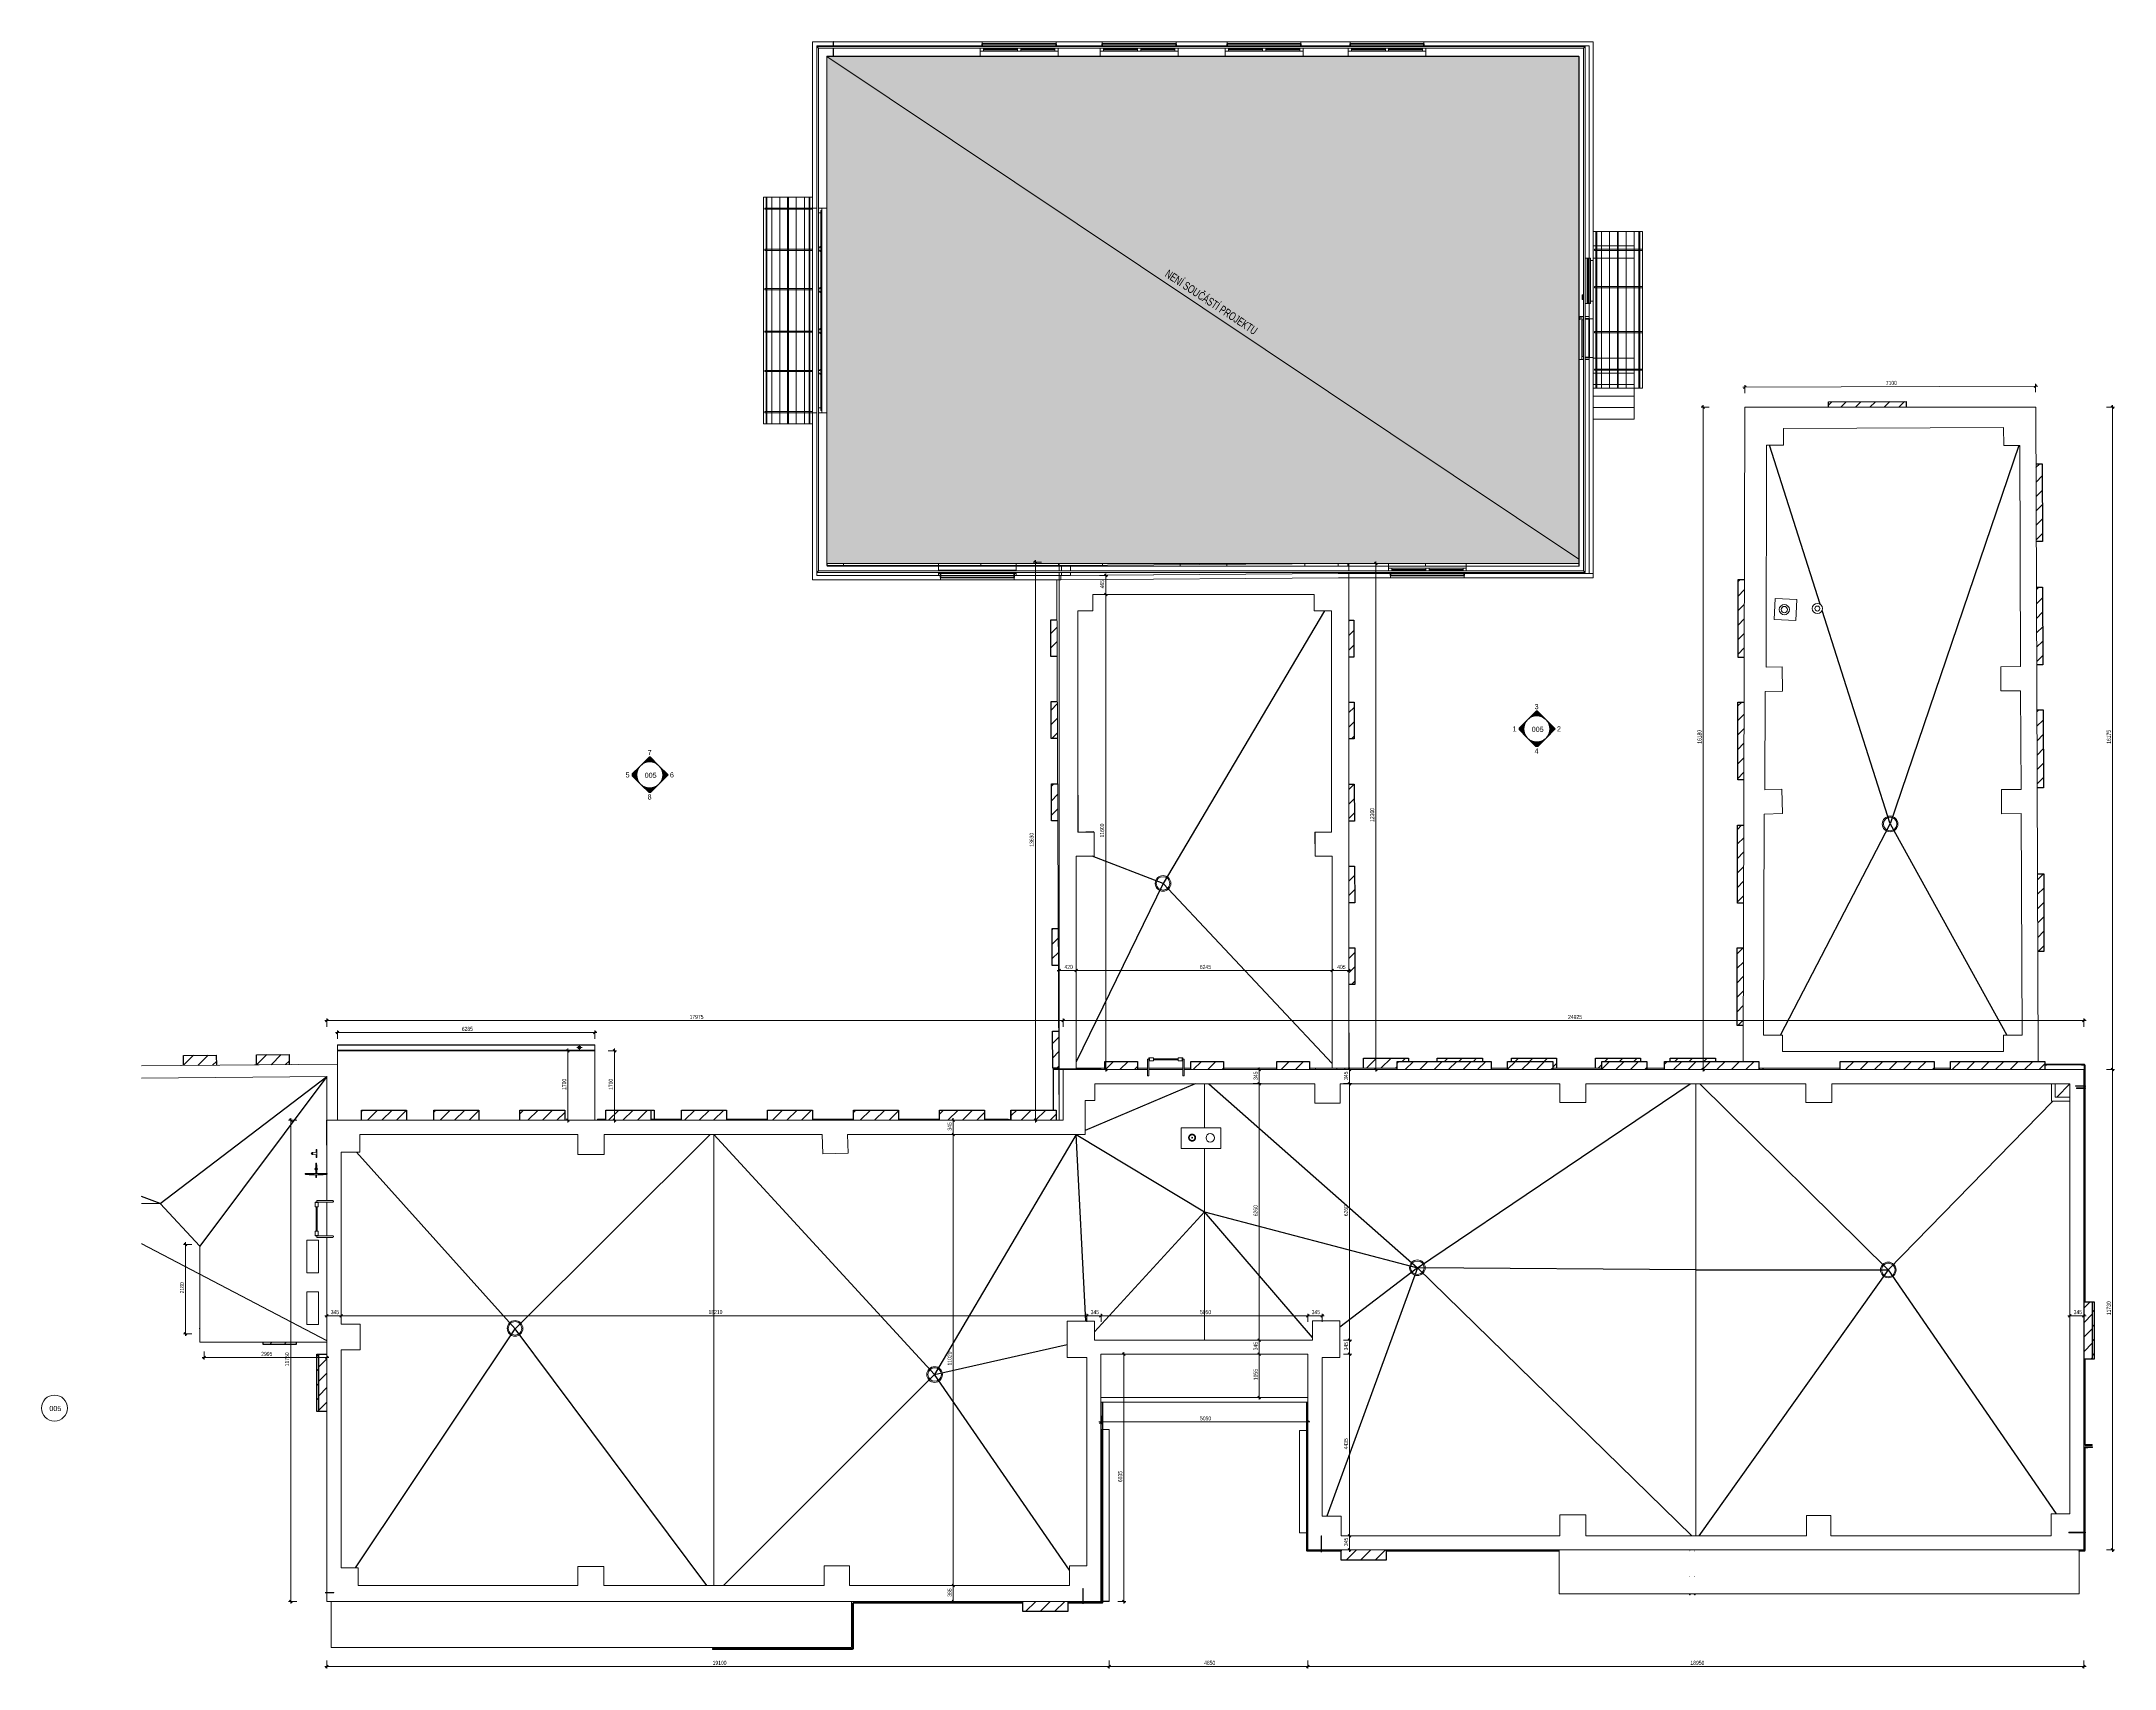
# Model space of a CAD drawing. Header units: millimetres. Extents: x 46521 to 256645, y -45352 to 20466.
# Drawn here: x 46521 to 97136, y -31867 to 7870 of the extents above; entities that cross this region are included whole.
import ezdxf

# ---------------------------------------------------------------- set-up
doc = ezdxf.new("R2010")
doc.units = ezdxf.units.MM
for name, color, linetype, lineweight in [('A-ANNO-DIMS', 211, 'Continuous', 9), ('A-ANNO-DIMS-50', 211, 'Continuous', 9), ('A-DETL-GENF', 92, 'Continuous', 13), ('A-DETL-THIN', 151, 'Continuous', 13), ('A-FLOR', 192, 'Continuous', 13), ('A-GENM', 13, 'Continuous', 13), ('A-GLAZ', 151, 'Continuous', 13), ('A-GLAZ-CURT', 52, 'Continuous', 13), ('A-GLAZ-CWMG', 51, 'Continuous', 13), ('A-GLAZ-SILL', 1, 'Continuous', 13), ('A-ROOF', 132, 'Continuous', 13), ('A-ROOF-OTLN', 132, 'Continuous', 13), ('A-WALL', 113, 'Continuous', 13), ('E-POWR-CNDT', 130, 'Continuous', 13), ('E-POWR-CNTR', 130, 'Continuous', 13), ('E-POWR-DROP', 130, 'Continuous', 13), ('G-ANNO-SYMB', 111, 'Continuous', 9), ('G-ANNO-TEXT', 231, 'Continuous', 9), ('M-EQPM', 50, 'Continuous', 13), ('M-HVAC-CDFF', 50, 'Continuous', 13), ('P-PIPE', 3, 'Continuous', 13), ('P-PIPE-CNTR', 3, 'Continuous', 13), ('P-SANR-FIXT', 6, 'Continuous', 13), ('Q-SPCQ', 91, 'Continuous', 13), ('S-COLS', 52, 'Continuous', 13)]:
    doc.layers.add(name, color=color, linetype=linetype, lineweight=lineweight)
doc.styles.add('Arial', font='arial.ttf', dxfattribs={"height": 125})
doc.styles.add('Arial_1', font='arial.ttf', dxfattribs={"width": 0.7, "height": 200})
doc.styles.add('Arial_2', font='arial.ttf', dxfattribs={"width": 0.7, "height": 100})
doc.dimstyles.new('Vnitřní_-_průhledné', dxfattribs={"dimscale": 304.8, "dimtxt": 102.02594, "dimasz": 0.213255, "dimexe": 0.164042, "dimexo": 0.0625, "dimgap": 0.032808, "dimtad": 1, "dimdec": 0, "dimrnd": 5, "dimzin": 0, "dimdsep": 46, "dimtxsty": 'Arial_2', "dimblk1": 'OBLIQUE', "dimblk2": 'OBLIQUE', "dimsah": 1, "dimcen": 0.09, "dimdle": 0.164042, "dimazin": 0, "dimtfac": 1, "dimtdec": 4, "dimtix": 1, "dimtmove": 0, "dimatfit": 3, "dimfxl": 0.492126, "dimfxlon": 1, "dimtvp": 1, "dimtolj": 1, "dimtzin": 0, "dimarcsym": 2})

msp = doc.modelspace()

# ---------------------------------------------------------------- texts
at = {"layer": 'G-ANNO-TEXT', "color": 7, "lineweight": 25, "char_height": 200, "attachment_point": 1, "rotation": 326.56276, "style": 'Arial_1'}
for s, insert, width in [('NENÍ SOU', (74043.4, 2307.5), 1153.227), ('ČÁSTÍ PROJEKTU', (74837.4, 1783.2), 2045.506)]:
    msp.add_mtext(s, dxfattribs=dict(at, insert=insert, width=width))

# ---------------------------------------------------------------- blocks, each defined once
blk = doc.blocks.new('OKNO_2k_ - OKNO_2k_1900x1400-1963744-STŘECHA DEMOLICE B')
at = {"layer": 'A-GLAZ', "color": 254}
for p, q in [((-950, 126), (950, 126)), ((-900, 126), (-950, 126)), ((-950, 125), (-950, 126)), ((-950, 126), (-950, 125)), ((-950, 110), (-950, 125)), ((-950, 125), (-950, 110)), ((-950, 68), (-950, -5)), ((-950, -5), (-950, 68)), ((-900, 126), (-900, 125)), ((-900, 125), (-900, 126)), ((900, 126), (-900, 126)), ((900, 126), (-900, 126)), ((-900, 125), (-900, 110)), ((-900, 110), (-900, 125)), ((-870, 45), (-870, 68)), ((-870, 68), (-870, -5)), ((-870, 25), (-870, 45)), ((-870, 25), (-870, 45)), ((-870, 45), (-870, 25)), ((-870, 45), (-40, 45)), ((-870, 45), (-40, 45)), ((-870, -5), (-870, 25)), ((-40, 25), (-870, 25)), ((-870, 25), (-40, 25)), ((-40, 45), (-40, 68)), ((-40, -5), (-40, 68)), ((-40, 45), (-40, 25)), ((-40, -5), (-40, 25)), ((40, 68), (40, 45)), ((40, 68), (40, -5)), ((40, 25), (40, 45)), ((40, 45), (870, 45)), ((40, 45), (870, 45)), ((40, 25), (40, -5)), ((40, 25), (870, 25)), ((870, 25), (40, 25)), ((870, 45), (870, 68)), ((870, -5), (870, 68)), ((870, 25), (870, 45)), ((870, 45), (870, 25)), ((870, 45), (870, 25)), ((870, -5), (870, 25)), ((950, 126), (900, 126)), ((900, 125), (900, 126)), ((900, 125), (900, 126)), ((900, 110), (900, 125)), ((900, 110), (900, 125)), ((950, 126), (950, 125)), ((950, 126), (950, 125)), ((950, 125), (950, 110)), ((950, 125), (950, 110)), ((950, 68), (950, -5)), ((950, 68), (950, -5)), ((-870, -5), (-950, -5)), ((950, -5), (-950, -5)), ((-40, -5), (-870, -5)), ((-870, -5), (870, -5)), ((40, -5), (-40, -5)), ((40, -5), (-40, -5)), ((40, -5), (-40, -5)), ((870, -5), (40, -5)), ((950, -5), (870, -5))]:
    blk.add_line(p, q, dxfattribs=at)
at = {"layer": 'A-GLAZ', "color": 10}
for p, q in [((900, 126), (-900, 126)), ((-40, 25), (-40, 45)), ((-40, 25), (-40, 45)), ((40, 45), (40, 25)), ((40, 45), (40, 25)), ((-40, -5), (-870, -5)), ((40, -5), (-40, -5)), ((870, -5), (40, -5))]:
    blk.add_line(p, q, dxfattribs=at)
blk = doc.blocks.new('OKNO_2k_ - OKNO_2k_1900x1400-V1-STŘECHA DEMOLICE B')
at = {"layer": 'A-GLAZ', "color": 254}
for p, q in [((-950, 126), (950, 126)), ((-900, 126), (-950, 126)), ((-950, 125), (-950, 126)), ((-950, 126), (-950, 125)), ((-950, 110), (-950, 125)), ((-950, 125), (-950, 110)), ((-950, 68), (-950, -5)), ((-950, -5), (-950, 68)), ((-900, 126), (-900, 125)), ((-900, 125), (-900, 126)), ((900, 126), (-900, 126)), ((900, 126), (-900, 126)), ((-900, 125), (-900, 110)), ((-900, 110), (-900, 125)), ((-870, 45), (-870, 68)), ((-870, 68), (-870, -5)), ((-870, 25), (-870, 45)), ((-870, 25), (-870, 45)), ((-870, 45), (-870, 25)), ((-870, 45), (-40, 45)), ((-870, 45), (-40, 45)), ((-870, -5), (-870, 25)), ((-40, 25), (-870, 25)), ((-870, 25), (-40, 25)), ((-40, 45), (-40, 68)), ((-40, -5), (-40, 68)), ((-40, 45), (-40, 25)), ((-40, -5), (-40, 25)), ((40, 68), (40, 45)), ((40, 68), (40, -5)), ((40, 25), (40, 45)), ((40, 45), (870, 45)), ((40, 45), (870, 45)), ((40, 25), (40, -5)), ((40, 25), (870, 25)), ((870, 25), (40, 25)), ((870, 45), (870, 68)), ((870, -5), (870, 68)), ((870, 25), (870, 45)), ((870, 45), (870, 25)), ((870, 45), (870, 25)), ((870, -5), (870, 25)), ((950, 126), (900, 126)), ((900, 125), (900, 126)), ((900, 125), (900, 126)), ((900, 110), (900, 125)), ((900, 110), (900, 125)), ((950, 126), (950, 125)), ((950, 126), (950, 125)), ((950, 125), (950, 110)), ((950, 125), (950, 110)), ((950, 68), (950, -5)), ((950, 68), (950, -5)), ((-870, -5), (-950, -5)), ((950, -5), (-950, -5)), ((-40, -5), (-870, -5)), ((-870, -5), (870, -5)), ((40, -5), (-40, -5)), ((40, -5), (-40, -5)), ((40, -5), (-40, -5)), ((870, -5), (40, -5)), ((950, -5), (870, -5))]:
    blk.add_line(p, q, dxfattribs=at)
at = {"layer": 'A-GLAZ', "color": 10}
for p, q in [((900, 126), (-900, 126)), ((-40, 25), (-40, 45)), ((-40, 25), (-40, 45)), ((40, 45), (40, 25)), ((40, 45), (40, 25)), ((-40, -5), (-870, -5)), ((40, -5), (-40, -5)), ((870, -5), (40, -5))]:
    blk.add_line(p, q, dxfattribs=at)
blk = doc.blocks.new('OKNO_2k_ - OKNO_2k_1900x1400-V2-STŘECHA DEMOLICE B')
at = {"layer": 'A-GLAZ', "color": 254}
for p, q in [((-950, 126), (950, 126)), ((-900, 126), (-950, 126)), ((-950, 125), (-950, 126)), ((-950, 126), (-950, 125)), ((-950, 110), (-950, 125)), ((-950, 125), (-950, 110)), ((-950, 68), (-950, -5)), ((-950, -5), (-950, 68)), ((-900, 126), (-900, 125)), ((-900, 125), (-900, 126)), ((900, 126), (-900, 126)), ((900, 126), (-900, 126)), ((-900, 125), (-900, 110)), ((-900, 110), (-900, 125)), ((-870, 45), (-870, 68)), ((-870, 68), (-870, -5)), ((-870, 25), (-870, 45)), ((-870, 25), (-870, 45)), ((-870, 45), (-870, 25)), ((-870, 45), (-40, 45)), ((-870, 45), (-40, 45)), ((-870, -5), (-870, 25)), ((-40, 25), (-870, 25)), ((-870, 25), (-40, 25)), ((-40, 45), (-40, 68)), ((-40, -5), (-40, 68)), ((-40, 45), (-40, 25)), ((-40, -5), (-40, 25)), ((40, 68), (40, 45)), ((40, 68), (40, -5)), ((40, 25), (40, 45)), ((40, 45), (870, 45)), ((40, 45), (870, 45)), ((40, 25), (40, -5)), ((40, 25), (870, 25)), ((870, 25), (40, 25)), ((870, 45), (870, 68)), ((870, -5), (870, 68)), ((870, 25), (870, 45)), ((870, 45), (870, 25)), ((870, 45), (870, 25)), ((870, -5), (870, 25)), ((950, 126), (900, 126)), ((900, 125), (900, 126)), ((900, 125), (900, 126)), ((900, 110), (900, 125)), ((900, 110), (900, 125)), ((950, 126), (950, 125)), ((950, 126), (950, 125)), ((950, 125), (950, 110)), ((950, 125), (950, 110)), ((950, 68), (950, -5)), ((950, 68), (950, -5)), ((-870, -5), (-950, -5)), ((950, -5), (-950, -5)), ((-40, -5), (-870, -5)), ((-870, -5), (870, -5)), ((40, -5), (-40, -5)), ((40, -5), (-40, -5)), ((40, -5), (-40, -5)), ((870, -5), (40, -5)), ((950, -5), (870, -5))]:
    blk.add_line(p, q, dxfattribs=at)
at = {"layer": 'A-GLAZ', "color": 10}
for p, q in [((900, 126), (-900, 126)), ((-40, 25), (-40, 45)), ((-40, 25), (-40, 45)), ((40, 45), (40, 25)), ((40, 45), (40, 25)), ((-40, -5), (-870, -5)), ((40, -5), (-40, -5)), ((870, -5), (40, -5))]:
    blk.add_line(p, q, dxfattribs=at)
blk = doc.blocks.new('OKNO_2k_ - OKNO_2k_1900x1400-V3-STŘECHA DEMOLICE B')
at = {"layer": 'A-GLAZ', "color": 254}
for p, q in [((-950, 126), (950, 126)), ((-900, 126), (-950, 126)), ((-950, 125), (-950, 126)), ((-950, 126), (-950, 125)), ((-950, 110), (-950, 125)), ((-950, 125), (-950, 110)), ((-950, 68), (-950, -5)), ((-950, -5), (-950, 68)), ((-900, 126), (-900, 125)), ((-900, 125), (-900, 126)), ((900, 126), (-900, 126)), ((900, 126), (-900, 126)), ((-900, 125), (-900, 110)), ((-900, 110), (-900, 125)), ((-870, 45), (-870, 68)), ((-870, 68), (-870, -5)), ((-870, 25), (-870, 45)), ((-870, 25), (-870, 45)), ((-870, 45), (-870, 25)), ((-870, 45), (-40, 45)), ((-870, 45), (-40, 45)), ((-870, -5), (-870, 25)), ((-40, 25), (-870, 25)), ((-870, 25), (-40, 25)), ((-40, 45), (-40, 68)), ((-40, -5), (-40, 68)), ((-40, 45), (-40, 25)), ((-40, -5), (-40, 25)), ((40, 68), (40, 45)), ((40, 68), (40, -5)), ((40, 25), (40, 45)), ((40, 45), (870, 45)), ((40, 45), (870, 45)), ((40, 25), (40, -5)), ((40, 25), (870, 25)), ((870, 25), (40, 25)), ((870, 45), (870, 68)), ((870, -5), (870, 68)), ((870, 25), (870, 45)), ((870, 45), (870, 25)), ((870, 45), (870, 25)), ((870, -5), (870, 25)), ((950, 126), (900, 126)), ((900, 125), (900, 126)), ((900, 125), (900, 126)), ((900, 110), (900, 125)), ((900, 110), (900, 125)), ((950, 126), (950, 125)), ((950, 126), (950, 125)), ((950, 125), (950, 110)), ((950, 125), (950, 110)), ((950, 68), (950, -5)), ((950, 68), (950, -5)), ((-870, -5), (-950, -5)), ((950, -5), (-950, -5)), ((-40, -5), (-870, -5)), ((-870, -5), (870, -5)), ((40, -5), (-40, -5)), ((40, -5), (-40, -5)), ((40, -5), (-40, -5)), ((870, -5), (40, -5)), ((950, -5), (870, -5))]:
    blk.add_line(p, q, dxfattribs=at)
at = {"layer": 'A-GLAZ', "color": 10}
for p, q in [((900, 126), (-900, 126)), ((-40, 25), (-40, 45)), ((-40, 25), (-40, 45)), ((40, 45), (40, 25)), ((40, 45), (40, 25)), ((-40, -5), (-870, -5)), ((40, -5), (-40, -5)), ((870, -5), (40, -5))]:
    blk.add_line(p, q, dxfattribs=at)
blk = doc.blocks.new('OKNO_1k_nadsvetlik - OKNO_1k_nadsvetlik_900 x 1500-1969493-STŘECHA DEMOLICE B')
at = {"layer": 'A-GLAZ'}
for p, q in [((-450, 151), (450, 151)), ((-450, 150), (-450, 151)), ((450, 151), (450, 150))]:
    blk.add_line(p, q, dxfattribs=at)
blk = doc.blocks.new('parapet_ext - parapet_ext-1802001-STŘECHA DEMOLICE B')
at = {"layer": 'Q-SPCQ'}
h = blk.add_hatch(dxfattribs=at)
h.set_pattern_fill('FP_1', color=41, style=0, pattern_type=2)
h.set_pattern_definition([(44.5, (-50240.76, 17627.03), (-175.2273, 178.3126), [])])
h.paths.add_polyline_path([(-400, 51), (400, 51), (400, 300), (-400, 300), (-400, 58)])
at = {"layer": 'Q-SPCQ', "color": 31, "lineweight": 25}
for p, q in [((-400, 51), (-400, 300)), ((-400, 300), (400, 300)), ((400, 300), (400, 51))]:
    blk.add_line(p, q, dxfattribs=at)
blk = doc.blocks.new('parapet_ext - parapet_ext-V4-STŘECHA DEMOLICE B')
at = {"layer": 'Q-SPCQ'}
h = blk.add_hatch(dxfattribs=at)
h.set_pattern_fill('FP_2', color=41, style=0, pattern_type=2)
h.set_pattern_definition([(44.5, (-52020.76, 17627.03), (-175.2273, 178.3126), [])])
h.paths.add_polyline_path([(-400, 51), (400, 51), (400, 300), (-400, 300), (-400, 58)])
at = {"layer": 'Q-SPCQ', "color": 31, "lineweight": 25}
for p, q in [((-400, 51), (-400, 300)), ((-400, 300), (400, 300)), ((400, 300), (400, 51))]:
    blk.add_line(p, q, dxfattribs=at)
blk = doc.blocks.new('parapet_ext - parapet_ext-2031592-STŘECHA DEMOLICE B')
at = {"layer": 'Q-SPCQ'}
h = blk.add_hatch(dxfattribs=at)
h.set_pattern_fill('FP_3', color=41, style=0, pattern_type=2)
h.set_pattern_definition([(45, (-70714.45, 18528.17), (-176.7767, 176.7767), [])])
h.paths.add_polyline_path([(-517, 51), (-517, 300), (-525, 300), (-525, 51), (-520, 51)])
at = {"layer": 'Q-SPCQ', "color": 31, "lineweight": 25}
for p, q in [((-525, 51), (-525, 300)), ((-525, 300), (-517, 300))]:
    blk.add_line(p, q, dxfattribs=at)
blk = doc.blocks.new('OKNO_1k_nadsvetlik - OKNO_1k_nadsvetlik_1200 x 1500-1969479-STŘECHA DEMOLICE B')
at = {"layer": 'A-GLAZ'}
for p, q in [((522, 126), (600, 126)), ((600, 126), (600, 125))]:
    blk.add_line(p, q, dxfattribs=at)
blk = doc.blocks.new('parapet_ext - parapet_ext-V5-STŘECHA DEMOLICE B')
at = {"layer": 'Q-SPCQ'}
h = blk.add_hatch(dxfattribs=at)
h.set_pattern_fill('FP_4', color=41, style=0, pattern_type=2)
h.set_pattern_definition([(45, (-60927.45, 18528.17), (-176.7767, 176.7767), [])])
h.paths.add_polyline_path([(550, 51), (550, 57), (472, 57), (472, 51), (522, 51)])
h.paths.add_polyline_path([(522, 75), (550, 75), (550, 300), (472, 300), (472, 75), (515, 75)])
at = {"layer": 'Q-SPCQ', "color": 31, "lineweight": 25}
for p, q in [((472, 300), (550, 300)), ((550, 300), (550, 75)), ((550, 57), (550, 51))]:
    blk.add_line(p, q, dxfattribs=at)
blk = doc.blocks.new('parapet_ext - parapet_ext-1802102-STŘECHA DEMOLICE B')
at = {"layer": 'Q-SPCQ'}
h = blk.add_hatch(dxfattribs=at)
h.set_pattern_fill('FP_5', color=41, style=0, pattern_type=2)
h.set_pattern_definition([(315, (23614.28, 96339.63), (176.7767, 176.7767), [])])
h.paths.add_polyline_path([(-700, -300), (700, -300), (700, -250), (-700, -250), (-700, -260)])
at = {"layer": 'Q-SPCQ', "color": 31, "lineweight": 25}
for p, q in [((-700, -300), (-700, -250)), ((700, -300), (-700, -300)), ((700, -250), (700, -300))]:
    blk.add_line(p, q, dxfattribs=at)
blk = doc.blocks.new('parapet_ext - parapet_ext-1802020-STŘECHA DEMOLICE B')
at = {"layer": 'Q-SPCQ'}
h = blk.add_hatch(dxfattribs=at)
h.set_pattern_fill('FP_6', color=41, style=0, pattern_type=2)
h.set_pattern_definition([(45, (-52336.74, 23649.28), (-176.7767, 176.7767), [])])
h.paths.add_polyline_path([(-345, -300), (400, -300), (400, -250), (-400, -250), (-400, -300)])
at = {"layer": 'Q-SPCQ', "color": 31, "lineweight": 25}
for p, q in [((-400, -300), (-400, -250)), ((400, -300), (-400, -300)), ((400, -250), (400, -300))]:
    blk.add_line(p, q, dxfattribs=at)
blk = doc.blocks.new('parapet_ext - parapet_ext-V6-STŘECHA DEMOLICE B')
at = {"layer": 'Q-SPCQ'}
h = blk.add_hatch(dxfattribs=at)
h.set_pattern_fill('FP_7', color=41, style=0, pattern_type=2)
h.set_pattern_definition([(135, (-24889.28, -53541.38), (-176.7767, -176.7767), [])])
h.paths.add_polyline_path([(700, -250), (-700, -250), (-700, -300), (700, -300)])
at = {"layer": 'Q-SPCQ', "color": 31, "lineweight": 25}
for p, q in [((-700, -300), (-700, -250)), ((700, -300), (-700, -300)), ((700, -250), (700, -300))]:
    blk.add_line(p, q, dxfattribs=at)
blk = doc.blocks.new('OKNO_3k_nadsvetlik - OKNO_3k_nadsvetlik_1850 x 1500-1975429-STŘECHA DEMOLICE B')
at = {"layer": 'A-GLAZ', "color": 41}
for p, q in [((1800, -76), (1797, -76)), ((1800, -75), (1800, -76))]:
    blk.add_line(p, q, dxfattribs=at)
blk = doc.blocks.new('parapet s nosem_vnitní - parapet s nosem_vnitní-1280358-STŘECHA DEMOLICE B')
at = {"layer": 'A-GENM'}
for p, q in [((474, 200), (459, 200)), ((489, 200), (484, 200))]:
    blk.add_line(p, q, dxfattribs=at)
blk = doc.blocks.new('parapet_ext - parapet_ext-1802137-STŘECHA DEMOLICE B')
at = {"layer": 'Q-SPCQ'}
h = blk.add_hatch(dxfattribs=at)
h.set_pattern_fill('FP_8', color=41, style=0, pattern_type=2)
h.set_pattern_definition([(134.735, (-17081.7, -71432.29), (-177.5924, -175.9572), [])])
h.paths.add_polyline_path([(450, -300), (450, -150), (-450, -150), (-450, -300), (316, -300)])
at = {"layer": 'Q-SPCQ', "color": 31, "lineweight": 25}
for p, q in [((-450, -300), (-450, -150)), ((450, -300), (-450, -300)), ((450, -150), (450, -300))]:
    blk.add_line(p, q, dxfattribs=at)
blk = doc.blocks.new('parapet_ext - parapet_ext-V9-STŘECHA DEMOLICE B')
at = {"layer": 'Q-SPCQ'}
h = blk.add_hatch(dxfattribs=at)
h.set_pattern_fill('FP_9', color=41, style=0, pattern_type=2)
h.set_pattern_definition([(134.735, (-14576.7, -71432.29), (-177.5924, -175.9572), [])])
h.paths.add_polyline_path([(450, -300), (450, -150), (-450, -150), (-450, -300)])
at = {"layer": 'Q-SPCQ', "color": 31, "lineweight": 25}
for p, q in [((-450, -300), (-450, -150)), ((450, -300), (-450, -300)), ((450, -150), (450, -300))]:
    blk.add_line(p, q, dxfattribs=at)
blk = doc.blocks.new('parapet_ext - parapet_ext-V10-STŘECHA DEMOLICE B')
at = {"layer": 'Q-SPCQ'}
h = blk.add_hatch(dxfattribs=at)
h.set_pattern_fill('FP_10', color=41, style=0, pattern_type=2)
h.set_pattern_definition([(134.735, (-11041.7, -71432.29), (-177.5924, -175.9572), [])])
h.paths.add_polyline_path([(450, -300), (450, -150), (-450, -150), (-450, -300)])
at = {"layer": 'Q-SPCQ', "color": 31, "lineweight": 25}
for p, q in [((-450, -300), (-450, -150)), ((450, -300), (-450, -300)), ((450, -150), (450, -300))]:
    blk.add_line(p, q, dxfattribs=at)
blk = doc.blocks.new('parapet_ext - parapet_ext-V11-STŘECHA DEMOLICE B')
at = {"layer": 'Q-SPCQ'}
h = blk.add_hatch(dxfattribs=at)
h.set_pattern_fill('FP_11', color=41, style=0, pattern_type=2)
h.set_pattern_definition([(134.735, (-9031.7, -71432.29), (-177.5924, -175.9572), [])])
h.paths.add_polyline_path([(450, -300), (450, -150), (-450, -150), (-450, -300)])
at = {"layer": 'Q-SPCQ', "color": 31, "lineweight": 25}
for p, q in [((-450, -300), (-450, -150)), ((450, -300), (-450, -300)), ((450, -150), (450, -300))]:
    blk.add_line(p, q, dxfattribs=at)
blk = doc.blocks.new('parapet_ext - parapet_ext-V12-STŘECHA DEMOLICE B')
at = {"layer": 'Q-SPCQ'}
h = blk.add_hatch(dxfattribs=at)
h.set_pattern_fill('FP_12', color=41, style=0, pattern_type=2)
h.set_pattern_definition([(134.735, (-7031.7, -71432.29), (-177.5924, -175.9572), [])])
h.paths.add_polyline_path([(450, -300), (450, -150), (-450, -150), (-450, -300), (214, -300)])
at = {"layer": 'Q-SPCQ', "color": 31, "lineweight": 25}
for p, q in [((-450, -300), (-450, -150)), ((450, -300), (-450, -300)), ((450, -150), (450, -300))]:
    blk.add_line(p, q, dxfattribs=at)
blk = doc.blocks.new('parapet_ext - parapet_ext-1802110-STŘECHA DEMOLICE B')
at = {"layer": 'Q-SPCQ'}
h = blk.add_hatch(dxfattribs=at)
h.set_pattern_fill('FP_13', color=41, style=0, pattern_type=2)
h.set_pattern_definition([(134.818, (-12968.73, -78241.35), (-177.3373, -176.2143), [])])
h.paths.add_polyline_path([(450, 157), (450, 300), (-450, 300), (-450, 160)])
at = {"layer": 'Q-SPCQ', "color": 31, "lineweight": 25}
for p, q in [((-450, 160), (-450, 300)), ((-450, 300), (450, 300)), ((450, 300), (450, 157))]:
    blk.add_line(p, q, dxfattribs=at)
blk = doc.blocks.new('parapet_ext - parapet_ext-V13-STŘECHA DEMOLICE B')
at = {"layer": 'Q-SPCQ'}
h = blk.add_hatch(dxfattribs=at)
h.set_pattern_fill('FP_14', color=41, style=0, pattern_type=2)
h.set_pattern_definition([(134.818, (-14963.73, -78241.35), (-177.3373, -176.2143), [])])
h.paths.add_polyline_path([(450, 151), (450, 300), (-450, 300), (-450, 154), (191, 152)])
at = {"layer": 'Q-SPCQ', "color": 31, "lineweight": 25}
for p, q in [((-450, 154), (-450, 300)), ((-450, 300), (450, 300)), ((450, 300), (450, 151))]:
    blk.add_line(p, q, dxfattribs=at)
blk = doc.blocks.new('parapet_ext - parapet_ext-V14-STŘECHA DEMOLICE B')
at = {"layer": 'Q-SPCQ'}
h = blk.add_hatch(dxfattribs=at)
h.set_pattern_fill('FP_15', color=41, style=0, pattern_type=2)
h.set_pattern_definition([(134.818, (-10968.73, -78241.35), (-177.3373, -176.2143), [])])
h.paths.add_polyline_path([(450, 164), (450, 300), (-450, 300), (-450, 167), (191, 165)])
at = {"layer": 'Q-SPCQ', "color": 31, "lineweight": 25}
for p, q in [((-450, 167), (-450, 300)), ((-450, 300), (450, 300)), ((450, 300), (450, 164))]:
    blk.add_line(p, q, dxfattribs=at)
blk = doc.blocks.new('parapet_ext - parapet_ext-V15-STŘECHA DEMOLICE B')
at = {"layer": 'Q-SPCQ'}
h = blk.add_hatch(dxfattribs=at)
h.set_pattern_fill('FP_16', color=41, style=0, pattern_type=2)
h.set_pattern_definition([(134.818, (-8963.73, -78241.35), (-177.3373, -176.2143), [])])
h.paths.add_polyline_path([(450, 170), (450, 300), (-450, 300), (-450, 173), (366, 170)])
at = {"layer": 'Q-SPCQ', "color": 31, "lineweight": 25}
for p, q in [((-450, 173), (-450, 300)), ((-450, 300), (450, 300)), ((450, 300), (450, 170))]:
    blk.add_line(p, q, dxfattribs=at)
blk = doc.blocks.new('parapet_ext - parapet_ext-V16-STŘECHA DEMOLICE B')
at = {"layer": 'Q-SPCQ'}
h = blk.add_hatch(dxfattribs=at)
h.set_pattern_fill('FP_17', color=41, style=0, pattern_type=2)
h.set_pattern_definition([(134.818, (-6963.73, -78241.35), (-177.3373, -176.2143), [])])
h.paths.add_polyline_path([(450, 177), (450, 300), (-450, 300), (-450, 179), (202, 177)])
at = {"layer": 'Q-SPCQ', "color": 31, "lineweight": 25}
for p, q in [((-450, 179), (-450, 300)), ((-450, 300), (450, 300)), ((450, 300), (450, 177))]:
    blk.add_line(p, q, dxfattribs=at)
blk = doc.blocks.new('OKNO_1k_nadsvetlik - OKNO_1k_nadsvetlik_1200 x 1500-V17-STŘECHA DEMOLICE B')
at = {"layer": 'A-GLAZ'}
for p, q in [((-600, 126), (600, 126)), ((-600, 125), (-600, 126)), ((600, 126), (600, 125))]:
    blk.add_line(p, q, dxfattribs=at)
blk = doc.blocks.new('parapet_ext - parapet_ext-V18-STŘECHA DEMOLICE B')
at = {"layer": 'Q-SPCQ'}
h = blk.add_hatch(dxfattribs=at)
h.set_pattern_fill('FP_18', color=41, style=0, pattern_type=2)
h.set_pattern_definition([(45, (-66897.45, 18528.17), (-176.7767, 176.7767), [])])
h.paths.add_polyline_path([(215, 51), (550, 51), (550, 300), (-550, 300), (-550, 51), (-163, 51)])
at = {"layer": 'Q-SPCQ', "color": 31, "lineweight": 25}
for p, q in [((-550, 51), (-550, 300)), ((-550, 300), (550, 300)), ((550, 300), (550, 51))]:
    blk.add_line(p, q, dxfattribs=at)
blk = doc.blocks.new('parapet_ext - parapet_ext-V19-STŘECHA DEMOLICE B')
at = {"layer": 'Q-SPCQ'}
h = blk.add_hatch(dxfattribs=at)
h.set_pattern_fill('FP_19', color=41, style=0, pattern_type=2)
h.set_pattern_definition([(45, (-68997.45, 18528.17), (-176.7767, 176.7767), [])])
h.paths.add_polyline_path([(-550, 51), (550, 51), (550, 300), (-550, 300), (-550, 295)])
at = {"layer": 'Q-SPCQ', "color": 31, "lineweight": 25}
for p, q in [((-550, 51), (-550, 300)), ((-550, 300), (550, 300)), ((550, 300), (550, 51))]:
    blk.add_line(p, q, dxfattribs=at)
blk = doc.blocks.new('OKNO_1k_nadsvetlik - OKNO_1k_nadsvetlik_1200 x 1500-V20-STŘECHA DEMOLICE B')
at = {"layer": 'A-GLAZ', "color": 41}
for p, q in [((-600, 126), (600, 126)), ((-600, 125), (-600, 126)), ((600, 126), (600, 125))]:
    blk.add_line(p, q, dxfattribs=at)
blk = doc.blocks.new('parapet_ext - parapet_ext-V21-STŘECHA DEMOLICE B')
at = {"layer": 'Q-SPCQ'}
h = blk.add_hatch(dxfattribs=at)
h.set_pattern_fill('FP_20', color=41, style=0, pattern_type=2)
h.set_pattern_definition([(45, (-70747.45, 18528.17), (-176.7767, 176.7767), [])])
h.paths.add_polyline_path([(-550, 51), (550, 51), (550, 300), (-550, 300), (-550, 128)])
h.paths.add_polyline_path([(478, 114), (476, 115), (474, 116), (473, 119), (474, 123), (478, 124), (481, 123), (483, 119), (482, 117), (479, 115)])
at = {"layer": 'Q-SPCQ', "color": 31, "lineweight": 25}
for p, q in [((-550, 51), (-550, 300)), ((-550, 300), (550, 300)), ((550, 300), (550, 51))]:
    blk.add_line(p, q, dxfattribs=at)
blk = doc.blocks.new('parapet_ext - parapet_ext-V22-STŘECHA DEMOLICE B')
at = {"layer": 'Q-SPCQ'}
h = blk.add_hatch(dxfattribs=at)
h.set_pattern_fill('FP_21', color=41, style=0, pattern_type=2)
h.set_pattern_definition([(45, (-64797.45, 18528.17), (-176.7767, 176.7767), [])])
h.paths.add_polyline_path([(47, 51), (550, 51), (550, 300), (-550, 300), (-550, 51), (-142, 51)])
at = {"layer": 'Q-SPCQ', "color": 31, "lineweight": 25}
for p, q in [((-550, 51), (-550, 300)), ((-550, 300), (550, 300)), ((550, 300), (550, 51))]:
    blk.add_line(p, q, dxfattribs=at)
blk = doc.blocks.new('parapet_ext - parapet_ext-V23-STŘECHA DEMOLICE B')
at = {"layer": 'Q-SPCQ'}
h = blk.add_hatch(dxfattribs=at)
h.set_pattern_fill('FP_22', color=41, style=0, pattern_type=2)
h.set_pattern_definition([(45, (-62697.45, 18528.17), (-176.7767, 176.7767), [])])
h.paths.add_polyline_path([(-121, 51), (550, 51), (550, 300), (-550, 300), (-550, 51), (-499, 51)])
at = {"layer": 'Q-SPCQ', "color": 31, "lineweight": 25}
for p, q in [((-550, 51), (-550, 300)), ((-550, 300), (550, 300)), ((550, 300), (550, 51))]:
    blk.add_line(p, q, dxfattribs=at)
blk = doc.blocks.new('OKNO_2k_nadsvetlik - OKNO_2k_nadsvetlik 1500 x 1800-1972510-STŘECHA DEMOLICE B')
at = {"layer": 'A-GLAZ'}
for p, q in [((-750, -126), (-750, -125)), ((750, -126), (-750, -126)), ((750, -125), (750, -126))]:
    blk.add_line(p, q, dxfattribs=at)
blk = doc.blocks.new('parapet_ext - parapet_ext-V24-STŘECHA DEMOLICE B')
at = {"layer": 'Q-SPCQ'}
h = blk.add_hatch(dxfattribs=at)
h.set_pattern_fill('FP_24', color=41, style=0, pattern_type=2)
h.set_pattern_definition([(135, (-24889.28, -53591.38), (-176.7767, -176.7767), [])])
h.paths.add_polyline_path([(700, -101), (-700, -101), (-700, -300), (700, -300)])
at = {"layer": 'Q-SPCQ', "color": 31, "lineweight": 25}
for p, q in [((-700, -300), (-700, -101)), ((700, -300), (-700, -300)), ((700, -101), (700, -300))]:
    blk.add_line(p, q, dxfattribs=at)
blk = doc.blocks.new('OKNO_1k_nadsvetlik - OKNO_1k_nadsvetlik_1200 x 1850-1969517-STŘECHA DEMOLICE B')
at = {"layer": 'A-GLAZ'}
for p, q in [((-600, -76), (-600, -75)), ((600, -76), (-600, -76)), ((600, -75), (600, -76))]:
    blk.add_line(p, q, dxfattribs=at)
blk = doc.blocks.new('parapet_ext - parapet_ext-V25-STŘECHA DEMOLICE B')
at = {"layer": 'Q-SPCQ'}
h = blk.add_hatch(dxfattribs=at)
h.set_pattern_fill('FP_25', color=41, style=0, pattern_type=2)
h.set_pattern_definition([(45, (-71029.84, 30176.56), (-176.7767, 176.7767), [])])
h.paths.add_polyline_path([(-515, -300), (550, -300), (550, -51), (-550, -51), (-550, -300)])
at = {"layer": 'Q-SPCQ', "color": 31, "lineweight": 25}
for p, q in [((-550, -300), (-550, -51)), ((550, -300), (-550, -300)), ((550, -51), (550, -300))]:
    blk.add_line(p, q, dxfattribs=at)
blk = doc.blocks.new('OKNO_3k_nadsvetlik - OKNO_3k_nadsvetlik_1850 x 1500-V26-STŘECHA DEMOLICE B')
at = {"layer": 'A-GLAZ', "color": 41}
for p, q in [((1800, -76), (-1740, -76)), ((1800, -75), (1800, -76))]:
    blk.add_line(p, q, dxfattribs=at)
blk = doc.blocks.new('Conduit Elbow - without Fittings - EMT - Standard-1159697-STŘECHA DEMOLICE B')
at = {"layer": 'E-POWR-CNDT'}
for p, q in [((-10, 156), (-10, 102)), ((10, 156), (-10, 156)), ((10, 102), (10, 156))]:
    blk.add_line(p, q, dxfattribs=at)
at = {"layer": 'E-POWR-CNDT', "flags": 128}
for points in [[(-10, 102), (-10, 98), (-10, 94), (-11, 91), (-11, 87), (-12, 83), (-13, 80), (-14, 76), (-15, 73), (-16, 70)], [(-15, 32), (-13, 34), (-10, 38), (-8, 41), (-5, 45), (-3, 49), (-1, 53), (1, 57), (2, 61), (4, 65), (5, 70), (7, 74), (8, 78), (8, 83), (9, 87), (10, 91), (10, 96), (10, 100), (10, 102)]]:
    blk.add_lwpolyline(points, dxfattribs=at)
blk = doc.blocks.new('Conduit Elbow - without Fittings - EMT - Standard-1108667-STŘECHA DEMOLICE B')
at = {"layer": 'E-POWR-CNDT'}
for p, q in [((-20, 10), (-75, 10)), ((-75, 10), (-75, -10)), ((-10, 75), (-10, 20)), ((10, 75), (-10, 75)), ((10, 20), (10, 75)), ((-75, -10), (-20, -10))]:
    blk.add_line(p, q, dxfattribs=at)
at = {"layer": 'E-POWR-CNDT', "flags": 128}
for points in [[(-10, 20), (-10, 20), (-10, 19), (-10, 19), (-10, 18), (-10, 18), (-10, 18), (-10, 17), (-11, 17), (-11, 16), (-11, 16), (-11, 16), (-11, 15), (-11, 15), (-12, 15), (-12, 14), (-12, 14), (-12, 14), (-12, 13), (-13, 13), (-13, 13), (-13, 13), (-14, 12), (-14, 12), (-14, 12), (-15, 12), (-15, 11), (-15, 11), (-16, 11), (-16, 11), (-16, 11), (-17, 11), (-17, 10), (-18, 10), (-18, 10), (-18, 10), (-19, 10), (-19, 10), (-19, 10), (-20, 10), (-20, 10)], [(-20, -10), (-19, -10), (-18, -10), (-16, -10), (-15, -10), (-14, -9), (-13, -9), (-12, -9), (-11, -8), (-9, -8), (-8, -8), (-7, -7), (-6, -7), (-5, -6), (-4, -5), (-3, -5), (-2, -4), (-1, -3), (0, -3), (1, -2), (2, -1), (2, 0), (3, 1), (4, 2), (5, 3), (5, 4), (6, 5), (6, 6), (7, 7), (8, 8), (8, 9), (8, 10), (9, 11), (9, 13), (9, 14), (10, 15), (10, 16), (10, 17), (10, 18), (10, 20), (10, 20)]]:
    blk.add_lwpolyline(points, dxfattribs=at)
blk = doc.blocks.new('parapet_ext - parapet_ext-V27-STŘECHA DEMOLICE B')
at = {"layer": 'Q-SPCQ'}
h = blk.add_hatch(dxfattribs=at)
h.set_pattern_fill('FP_26', color=41, style=0, pattern_type=2)
h.set_pattern_definition([(225, (78799.63, -28919.28), (176.7767, -176.7767), [])])
h.paths.add_polyline_path([(-33, 300), (-550, 300), (-550, 51), (550, 51), (550, 300), (346, 300)])
at = {"layer": 'Q-SPCQ', "color": 31, "lineweight": 25}
for p, q in [((-550, 51), (-550, 300)), ((-550, 300), (550, 300)), ((550, 300), (550, 51))]:
    blk.add_line(p, q, dxfattribs=at)
blk = doc.blocks.new('OKNO_3k_nadsvetlik - OKNO_3k_nadsvetlik_3600x1850-1975422-STŘECHA DEMOLICE B')
at = {"layer": 'A-GLAZ', "color": 41}
for p, q in [((-1775, 126), (1800, 126)), ((1800, 126), (1800, 125))]:
    blk.add_line(p, q, dxfattribs=at)
blk = doc.blocks.new('Koleno_ uhlíková ocel_ lisované - Standardní-1159651-STŘECHA DEMOLICE B')
at = {"layer": 'P-PIPE', "color": 41, "flags": 128}
for points in [[(59651, -16668), (59652, -16668), (59653, -16667), (59654, -16667), (59656, -16667), (59657, -16667), (59658, -16667), (59660, -16668), (59661, -16668)], [(59661, -16668), (59662, -16668), (59662, -16668), (59662, -16668), (59663, -16668), (59664, -16668)], [(59649, -16732), (59648, -16731), (59647, -16731), (59645, -16731), (59644, -16730), (59643, -16730), (59642, -16729), (59641, -16729)], [(59653, -16732), (59652, -16732), (59651, -16732), (59651, -16732), (59651, -16732), (59650, -16732)]]:
    blk.add_lwpolyline(points, dxfattribs=at)
blk = doc.blocks.new('Žebřík - Standardní-1244347-STŘECHA DEMOLICE B')
at = {"layer": 'Q-SPCQ', "color": 41}
for p, q in [((-450, 388), (-450, 0)), ((-431, 388), (-450, 388)), ((-412, 388), (-431, 388)), ((-412, 426), (-402, 426)), ((-412, 350), (-412, 426)), ((-412, 0), (-412, 388)), ((-402, 350), (-412, 350)), ((-402, 426), (-300, 426)), ((-402, 426), (-402, 350)), ((-300, 350), (-402, 350)), ((-300, 426), (-300, 350)), ((300, 398), (-300, 398)), ((-300, 378), (300, 378)), ((300, 426), (402, 426)), ((300, 426), (300, 350)), ((402, 350), (300, 350)), ((402, 426), (412, 426)), ((402, 350), (402, 426)), ((412, 350), (402, 350)), ((412, 426), (412, 350)), ((412, 388), (412, 0)), ((431, 388), (412, 388)), ((450, 388), (431, 388)), ((450, 0), (450, 388))]:
    blk.add_line(p, q, dxfattribs=at)
for points, knots in [([(-431, -19), (-432, -19), (-435, -19), (-438, -18), (-440, -17), (-442, -15), (-443, -14), (-444, -13), (-446, -12), (-447, -10), (-448, -8), (-448, -7), (-449, -6), (-449, -5), (-449, -4), (-450, -2), (-450, -1), (-450, 0), (-450, 0)], [0, 0, 0, 0, 0.0833333, 0.125, 0.1666667, 0.2083333, 0.2291667, 0.25, 0.2916667, 0.3333333, 0.3541667, 0.375, 0.3958333, 0.4166667, 0.4375, 0.4583333, 0.4791667, 0.5, 0.5, 0.5, 0.5]), ([(-412, 0), (-412, 0), (-412, -1), (-412, -2), (-412, -4), (-412, -5), (-413, -6), (-413, -7), (-414, -8), (-414, -10), (-415, -11), (-416, -12), (-417, -13), (-418, -14), (-419, -15), (-421, -17), (-423, -18), (-426, -19), (-429, -19), (-431, -19)], [0.5, 0.5, 0.5, 0.5, 0.5208333, 0.5416667, 0.5625, 0.5833333, 0.6041667, 0.625, 0.6458333, 0.6666667, 0.6875, 0.7083333, 0.75, 0.7708333, 0.7916667, 0.8333333, 0.875, 0.9166667, 1, 1, 1, 1]), ([(431, -19), (429, -19), (426, -19), (423, -18), (421, -17), (419, -15), (418, -14), (417, -13), (415, -12), (414, -10), (414, -8), (413, -7), (413, -6), (412, -5), (412, -4), (412, -2), (412, -1), (412, 0), (412, 0)], [0, 0, 0, 0, 0.0833333, 0.125, 0.1666667, 0.2083333, 0.2291667, 0.25, 0.2916667, 0.3333333, 0.3541667, 0.375, 0.3958333, 0.4166667, 0.4375, 0.4583333, 0.4791667, 0.5, 0.5, 0.5, 0.5]), ([(450, 0), (450, 0), (450, -1), (450, -2), (449, -4), (449, -5), (449, -6), (448, -7), (448, -8), (447, -10), (447, -11), (446, -12), (444, -13), (443, -14), (442, -15), (440, -17), (438, -18), (435, -19), (432, -19), (431, -19)], [0.5, 0.5, 0.5, 0.5, 0.5208333, 0.5416667, 0.5625, 0.5833333, 0.6041667, 0.625, 0.6458333, 0.6666667, 0.6875, 0.7083333, 0.75, 0.7708333, 0.7916667, 0.8333333, 0.875, 0.9166667, 1, 1, 1, 1])]:
    blk.add_open_spline(points, degree=3, knots=knots, dxfattribs=at)
blk = doc.blocks.new('parapet_ext - parapet_ext-V28-STŘECHA DEMOLICE B')
at = {"layer": 'Q-SPCQ'}
h = blk.add_hatch(dxfattribs=at)
h.set_pattern_fill('FP_27', color=41, style=0, pattern_type=2)
h.set_pattern_definition([(45, (-58747.45, 18528.17), (-176.7767, 176.7767), [])])
h.paths.add_polyline_path([(-329, 51), (550, 51), (550, 300), (-550, 300), (-550, 51)])
at = {"layer": 'Q-SPCQ', "color": 31, "lineweight": 25}
for p, q in [((-550, 51), (-550, 300)), ((-550, 300), (550, 300)), ((550, 300), (550, 51))]:
    blk.add_line(p, q, dxfattribs=at)
blk = doc.blocks.new('parapet_ext - parapet_ext-V29-STŘECHA DEMOLICE B')
at = {"layer": 'Q-SPCQ'}
h = blk.add_hatch(dxfattribs=at)
h.set_pattern_fill('FP_28', color=41, style=0, pattern_type=2)
h.set_pattern_definition([(45, (-56647.45, 18528.17), (-176.7767, 176.7767), [])])
h.paths.add_polyline_path([(-550, 51), (550, 51), (550, 300), (-550, 300)])
at = {"layer": 'Q-SPCQ', "color": 31, "lineweight": 25}
for p, q in [((-550, 51), (-550, 300)), ((-550, 300), (550, 300)), ((550, 300), (550, 51))]:
    blk.add_line(p, q, dxfattribs=at)
blk = doc.blocks.new('parapet_ext - parapet_ext-V30-STŘECHA DEMOLICE B')
at = {"layer": 'Q-SPCQ'}
h = blk.add_hatch(dxfattribs=at)
h.set_pattern_fill('FP_29', color=41, style=0, pattern_type=2)
h.set_pattern_definition([(45, (-54886.85, 18528.17), (-176.7767, 176.7767), [])])
h.paths.add_polyline_path([(129, 51), (550, 51), (550, 300), (-550, 300), (-550, 51), (-249, 51)])
at = {"layer": 'Q-SPCQ', "color": 31, "lineweight": 25}
for p, q in [((-550, 51), (-550, 300)), ((-550, 300), (550, 300)), ((550, 300), (550, 51))]:
    blk.add_line(p, q, dxfattribs=at)
blk = doc.blocks.new('parapet_ext - parapet_ext-V31-STŘECHA DEMOLICE B')
at = {"layer": 'Q-SPCQ'}
h = blk.add_hatch(dxfattribs=at)
h.set_pattern_fill('FP_30', color=41, style=0, pattern_type=2)
h.set_pattern_definition([(45, (-86839.8, 17258.34), (-176.7767, 176.7767), [])])
h.paths.add_polyline_path([(-550, 220), (550, 220), (550, 300), (-550, 300)])
at = {"layer": 'Q-SPCQ', "color": 31, "lineweight": 25}
for p, q in [((-550, 220), (-550, 300)), ((-550, 300), (550, 300)), ((550, 300), (550, 220))]:
    blk.add_line(p, q, dxfattribs=at)
blk = doc.blocks.new('OKNO_1k_nadsvetlik - OKNO_1k_nadsvetlik_1200 x 1450-1969503-STŘECHA DEMOLICE B')
at = {"layer": 'A-GLAZ'}
for p, q in [((-600, 101), (-391, 101)), ((-600, 100), (-600, 101))]:
    blk.add_line(p, q, dxfattribs=at)
blk = doc.blocks.new('parapet_ext - parapet_ext-V32-STŘECHA DEMOLICE B')
at = {"layer": 'Q-SPCQ'}
h = blk.add_hatch(dxfattribs=at)
h.set_pattern_fill('FP_31', color=41, style=0, pattern_type=2)
h.set_pattern_definition([(45, (-85009.8, 17258.34), (-176.7767, 176.7767), [])])
h.paths.add_polyline_path([(-550, 51), (-391, 51), (-391, 220), (550, 220), (550, 300), (-550, 300)])
at = {"layer": 'Q-SPCQ', "color": 31, "lineweight": 25}
for p, q in [((-550, 51), (-550, 300)), ((-550, 300), (550, 300)), ((550, 300), (550, 220))]:
    blk.add_line(p, q, dxfattribs=at)
blk = doc.blocks.new('parapet_ext - parapet_ext-V33-STŘECHA DEMOLICE B')
at = {"layer": 'Q-SPCQ'}
h = blk.add_hatch(dxfattribs=at)
h.set_pattern_fill('FP_32', color=41, style=0, pattern_type=2)
h.set_pattern_definition([(45, (-81151.54, 17258.34), (-176.7767, 176.7767), [])])
h.paths.add_polyline_path([(327, 220), (550, 220), (550, 300), (-550, 300), (-550, 220), (-51, 220)])
at = {"layer": 'Q-SPCQ', "color": 31, "lineweight": 25}
for p, q in [((-550, 220), (-550, 300)), ((-550, 300), (550, 300)), ((550, 300), (550, 220))]:
    blk.add_line(p, q, dxfattribs=at)
blk = doc.blocks.new('OKNO_1k_nadsvetlik - OKNO_1k_nadsvetlik_1200 x 1500-1969485-STŘECHA DEMOLICE B')
at = {"layer": 'A-GLAZ'}
for p, q in [((-600, 101), (267, 101)), ((-600, 100), (-600, 101))]:
    blk.add_line(p, q, dxfattribs=at)
blk = doc.blocks.new('parapet_ext - parapet_ext-V34-STŘECHA DEMOLICE B')
at = {"layer": 'Q-SPCQ'}
h = blk.add_hatch(dxfattribs=at)
h.set_pattern_fill('FP_33', color=41, style=0, pattern_type=2)
h.set_pattern_definition([(45, (-79351.54, 17258.34), (-176.7767, 176.7767), [])])
h.paths.add_polyline_path([(267, 51), (267, 220), (550, 220), (550, 300), (-550, 300), (-550, 51), (237, 51)])
at = {"layer": 'Q-SPCQ', "color": 31, "lineweight": 25}
for p, q in [((-550, 51), (-550, 300)), ((-550, 300), (550, 300)), ((550, 300), (550, 220))]:
    blk.add_line(p, q, dxfattribs=at)
blk = doc.blocks.new('OKNO_1k_nadsvetlik - OKNO_1k_nadsvetlik_1200 x 1450-V35-STŘECHA DEMOLICE B')
at = {"layer": 'A-GLAZ'}
for p, q in [((459, 101), (600, 101)), ((600, 101), (600, 100))]:
    blk.add_line(p, q, dxfattribs=at)
blk = doc.blocks.new('parapet_ext - parapet_ext-V36-STŘECHA DEMOLICE B')
at = {"layer": 'Q-SPCQ'}
h = blk.add_hatch(dxfattribs=at)
h.set_pattern_fill('FP_34', color=41, style=0, pattern_type=2)
h.set_pattern_definition([(45, (-82959.8, 17258.34), (-176.7767, 176.7767), [])])
h.paths.add_polyline_path([(550, 51), (550, 300), (-550, 300), (-550, 220), (459, 220), (459, 51)])
at = {"layer": 'Q-SPCQ', "color": 31, "lineweight": 25}
for p, q in [((-550, 220), (-550, 300)), ((-550, 300), (550, 300)), ((550, 300), (550, 51))]:
    blk.add_line(p, q, dxfattribs=at)
blk = doc.blocks.new('OKNO_1k - OKNO_1k_1200x1500-2034293-STŘECHA DEMOLICE B')
at = {"layer": 'A-GLAZ'}
for p, q in [((-600, 126), (600, 126)), ((-600, 125), (-600, 126)), ((600, 126), (600, 125))]:
    blk.add_line(p, q, dxfattribs=at)
blk = doc.blocks.new('parapet_ext - parapet_ext-V37-STŘECHA DEMOLICE B')
at = {"layer": 'Q-SPCQ'}
h = blk.add_hatch(dxfattribs=at)
h.set_pattern_fill('FP_35', color=41, style=0, pattern_type=2)
h.set_pattern_definition([(45, (-82868.37, 17338.34), (-176.7767, 176.7767), [])])
h.paths.add_polyline_path([(122, 101), (550, 101), (550, 300), (-550, 300), (-550, 101), (-256, 101)])
at = {"layer": 'Q-SPCQ', "color": 31, "lineweight": 25}
for p, q in [((-550, 101), (-550, 300)), ((-550, 300), (550, 300)), ((550, 300), (550, 101))]:
    blk.add_line(p, q, dxfattribs=at)
blk = doc.blocks.new('parapet_ext - parapet_ext-V38-STŘECHA DEMOLICE B')
at = {"layer": 'Q-SPCQ'}
h = blk.add_hatch(dxfattribs=at)
h.set_pattern_fill('FP_36', color=41, style=0, pattern_type=2)
h.set_pattern_definition([(45, (-85168.37, 17338.34), (-176.7767, 176.7767), [])])
h.paths.add_polyline_path([(-550, 101), (550, 101), (550, 300), (-550, 300)])
at = {"layer": 'Q-SPCQ', "color": 31, "lineweight": 25}
for p, q in [((-550, 101), (-550, 300)), ((-550, 300), (550, 300)), ((550, 300), (550, 101))]:
    blk.add_line(p, q, dxfattribs=at)
blk = doc.blocks.new('OKNO_2k_ - OKNO_2k_2400 x 1500-1963719-STŘECHA DEMOLICE B')
at = {"layer": 'A-GLAZ'}
for p, q in [((-1200, 126), (1200, 126)), ((-1200, 125), (-1200, 126)), ((1200, 126), (1200, 125))]:
    blk.add_line(p, q, dxfattribs=at)
blk = doc.blocks.new('parapet_ext - parapet_ext-V39-STŘECHA DEMOLICE B')
at = {"layer": 'Q-SPCQ'}
h = blk.add_hatch(dxfattribs=at)
h.set_pattern_fill('FP_37', color=41, style=0, pattern_type=2)
h.set_pattern_definition([(45, (-87298.37, 17338.34), (-176.7767, 176.7767), [])])
h.paths.add_polyline_path([(-1150, 101), (1150, 101), (1150, 300), (-1150, 300)])
at = {"layer": 'Q-SPCQ', "color": 31, "lineweight": 25}
for p, q in [((-1150, 101), (-1150, 300)), ((-1150, 300), (1150, 300)), ((1150, 300), (1150, 101))]:
    blk.add_line(p, q, dxfattribs=at)
blk = doc.blocks.new('OKNO_1k - OKNO_1k_900x1000-2034294-STŘECHA DEMOLICE B')
at = {"layer": 'A-GLAZ'}
for p, q in [((-450, 126), (450, 126)), ((-450, 125), (-450, 126)), ((450, 126), (450, 125))]:
    blk.add_line(p, q, dxfattribs=at)
blk = doc.blocks.new('parapet_ext - parapet_ext-V40-STŘECHA DEMOLICE B')
at = {"layer": 'Q-SPCQ'}
h = blk.add_hatch(dxfattribs=at)
h.set_pattern_fill('FP_38', color=41, style=0, pattern_type=2)
h.set_pattern_definition([(45, (-74983.28, 17338.34), (-176.7767, 176.7767), [])])
h.paths.add_polyline_path([(-400, 101), (400, 101), (400, 300), (-400, 300), (-400, 103)])
at = {"layer": 'Q-SPCQ', "color": 31, "lineweight": 25}
for p, q in [((-400, 101), (-400, 300)), ((-400, 300), (400, 300)), ((400, 300), (400, 101))]:
    blk.add_line(p, q, dxfattribs=at)
blk = doc.blocks.new('parapet_ext - parapet_ext-V41-STŘECHA DEMOLICE B')
at = {"layer": 'Q-SPCQ'}
h = blk.add_hatch(dxfattribs=at)
h.set_pattern_fill('FP_39', color=41, style=0, pattern_type=2)
h.set_pattern_definition([(45, (-72883.28, 17338.34), (-176.7767, 176.7767), [])])
h.paths.add_polyline_path([(278, 101), (400, 101), (400, 300), (-400, 300), (-400, 101)])
at = {"layer": 'Q-SPCQ', "color": 31, "lineweight": 25}
for p, q in [((-400, 101), (-400, 300)), ((-400, 300), (400, 300)), ((400, 300), (400, 101))]:
    blk.add_line(p, q, dxfattribs=at)
blk = doc.blocks.new('parapet_ext - parapet_ext-V42-STŘECHA DEMOLICE B')
at = {"layer": 'Q-SPCQ'}
h = blk.add_hatch(dxfattribs=at)
h.set_pattern_fill('FP_40', color=41, style=0, pattern_type=2)
h.set_pattern_definition([(45, (-77083.28, 17338.34), (-176.7767, 176.7767), [])])
h.paths.add_polyline_path([(-400, 101), (400, 101), (400, 300), (-400, 300)])
at = {"layer": 'Q-SPCQ', "color": 31, "lineweight": 25}
for p, q in [((-400, 101), (-400, 300)), ((-400, 300), (400, 300)), ((400, 300), (400, 101))]:
    blk.add_line(p, q, dxfattribs=at)
blk = doc.blocks.new('OKNO_1k_nadsvetlik - OKNO_1k_nadsvetlik_1500x1800-1969513-STŘECHA DEMOLICE B')
at = {"layer": 'A-GLAZ'}
for p, q in [((-750, 126), (750, 126)), ((-750, 125), (-750, 126)), ((750, 126), (750, 125))]:
    blk.add_line(p, q, dxfattribs=at)
blk = doc.blocks.new('parapet_ext - parapet_ext-1802104-STŘECHA DEMOLICE B')
at = {"layer": 'Q-SPCQ'}
h = blk.add_hatch(dxfattribs=at)
h.set_pattern_fill('FP_41', color=41, style=0, pattern_type=2)
h.set_pattern_definition([(135, (-23614.28, -96289.63), (-176.7767, -176.7767), [])])
h.paths.add_polyline_path([(700, 121), (700, 300), (-700, 300), (-700, 101), (700, 101)])
at = {"layer": 'Q-SPCQ', "color": 31, "lineweight": 25}
for p, q in [((-700, 101), (-700, 300)), ((-700, 300), (700, 300)), ((700, 300), (700, 101))]:
    blk.add_line(p, q, dxfattribs=at)
blk = doc.blocks.new('parapet_ext - parapet_ext-1802098-STŘECHA DEMOLICE B')
at = {"layer": 'Q-SPCQ'}
h = blk.add_hatch(dxfattribs=at)
h.set_pattern_fill('FP_42', color=41, style=0, pattern_type=2)
h.set_pattern_definition([(315.152, (14979.78, 88261.3), (176.3071, 177.24504), [])])
h.paths.add_polyline_path([(-950, 150), (950, 150), (950, 300), (-950, 300), (-950, 153)])
at = {"layer": 'Q-SPCQ', "color": 31, "lineweight": 25}
for p, q in [((-950, 150), (-950, 300)), ((-950, 300), (950, 300)), ((950, 300), (950, 150))]:
    blk.add_line(p, q, dxfattribs=at)
blk = doc.blocks.new('parapet_ext - parapet_ext-V43-STŘECHA DEMOLICE B')
at = {"layer": 'Q-SPCQ'}
h = blk.add_hatch(dxfattribs=at)
h.set_pattern_fill('FP_43', color=41, style=0, pattern_type=2)
h.set_pattern_definition([(315.152, (11989.78, 88261.3), (176.3071, 177.24504), [])])
h.paths.add_polyline_path([(-950, 150), (950, 150), (950, 300), (-950, 300), (-950, 161)])
at = {"layer": 'Q-SPCQ', "color": 31, "lineweight": 25}
for p, q in [((-950, 150), (-950, 300)), ((-950, 300), (950, 300)), ((950, 300), (950, 150))]:
    blk.add_line(p, q, dxfattribs=at)
blk = doc.blocks.new('parapet_ext - parapet_ext-V44-STŘECHA DEMOLICE B')
at = {"layer": 'Q-SPCQ'}
h = blk.add_hatch(dxfattribs=at)
h.set_pattern_fill('FP_44', color=41, style=0, pattern_type=2)
h.set_pattern_definition([(315.152, (8979.78, 88261.3), (176.3071, 177.24504), [])])
h.paths.add_polyline_path([(-950, 150), (950, 150), (950, 300), (-950, 300), (-950, 169)])
at = {"layer": 'Q-SPCQ', "color": 31, "lineweight": 25}
for p, q in [((-950, 150), (-950, 300)), ((-950, 300), (950, 300)), ((950, 300), (950, 150))]:
    blk.add_line(p, q, dxfattribs=at)
blk = doc.blocks.new('parapet_ext - parapet_ext-V45-STŘECHA DEMOLICE B')
at = {"layer": 'Q-SPCQ'}
h = blk.add_hatch(dxfattribs=at)
h.set_pattern_fill('FP_45', color=41, style=0, pattern_type=2)
h.set_pattern_definition([(315.152, (5989.77, 88261.3), (176.3071, 177.24504), [])])
h.paths.add_polyline_path([(-950, 150), (950, 150), (950, 300), (-950, 300), (-950, 177)])
at = {"layer": 'Q-SPCQ', "color": 31, "lineweight": 25}
for p, q in [((-950, 150), (-950, 300)), ((-950, 300), (950, 300)), ((950, 300), (950, 150))]:
    blk.add_line(p, q, dxfattribs=at)
blk = doc.blocks.new('parapet_ext - parapet_ext-V46-STŘECHA DEMOLICE B')
at = {"layer": 'Q-SPCQ'}
h = blk.add_hatch(dxfattribs=at)
h.set_pattern_fill('FP_46', color=41, style=0, pattern_type=2)
h.set_pattern_definition([(45, (-80768.37, 17338.34), (-176.7767, 176.7767), [])])
h.paths.add_polyline_path([(1088, 101), (1150, 101), (1150, 300), (-1150, 300), (-1150, 101), (710, 101)])
at = {"layer": 'Q-SPCQ', "color": 31, "lineweight": 25}
for p, q in [((-1150, 101), (-1150, 300)), ((-1150, 300), (1150, 300)), ((1150, 300), (1150, 101))]:
    blk.add_line(p, q, dxfattribs=at)
blk = doc.blocks.new('parapet_ext - parapet_ext-V47-STŘECHA DEMOLICE B')
at = {"layer": 'Q-SPCQ'}
h = blk.add_hatch(dxfattribs=at)
h.set_pattern_fill('FP_47', color=41, style=0, pattern_type=2)
h.set_pattern_definition([(45, (-91583.37, 17338.34), (-176.7767, 176.7767), [])])
h.paths.add_polyline_path([(480, 101), (1150, 101), (1150, 300), (-1150, 300), (-1150, 101), (102, 101)])
at = {"layer": 'Q-SPCQ', "color": 31, "lineweight": 25}
for p, q in [((-1150, 101), (-1150, 300)), ((-1150, 300), (1150, 300)), ((1150, 300), (1150, 101))]:
    blk.add_line(p, q, dxfattribs=at)
blk = doc.blocks.new('parapet_ext - parapet_ext-V48-STŘECHA DEMOLICE B')
at = {"layer": 'Q-SPCQ'}
h = blk.add_hatch(dxfattribs=at)
h.set_pattern_fill('FP_48', color=41, style=0, pattern_type=2)
h.set_pattern_definition([(45, (-94283.37, 17338.34), (-176.7767, 176.7767), [])])
h.paths.add_polyline_path([(1150, 101), (1150, 300), (-1150, 300), (-1150, 101), (804, 101)])
at = {"layer": 'Q-SPCQ', "color": 31, "lineweight": 25}
for p, q in [((-1150, 101), (-1150, 300)), ((-1150, 300), (1150, 300)), ((1150, 300), (1150, 101))]:
    blk.add_line(p, q, dxfattribs=at)
blk = doc.blocks.new('ST_panel_sklo - ST_panel_sklo-1403385-STŘECHA DEMOLICE B')
at = {"layer": 'A-GLAZ-CURT', "color": 254}
for p, q in [((-470, 28), (470, 28)), ((410, 28), (-470, 28)), ((-470, 0), (-470, 28)), ((-470, 28), (-470, 0)), ((-470, 0), (410, 0)), ((470, 0), (-470, 0)), ((470, 28), (470, 0))]:
    blk.add_line(p, q, dxfattribs=at)
at = {"layer": 'A-GLAZ-CURT', "color": 10}
for p, q in [((470, 28), (410, 28)), ((411, 0), (470, 0)), ((470, 28), (470, 0))]:
    blk.add_line(p, q, dxfattribs=at)
blk = doc.blocks.new('ST_panel_sklo - ST_panel_sklo-1403386-STŘECHA DEMOLICE B')
at = {"layer": 'A-GLAZ-CURT', "color": 254}
for p, q in [((-500, 28), (500, 28)), ((-500, 0), (-500, 28)), ((500, 0), (-500, 0)), ((440, 28), (-440, 28)), ((-440, 0), (440, 0)), ((500, 28), (500, 0))]:
    blk.add_line(p, q, dxfattribs=at)
at = {"layer": 'A-GLAZ-CURT', "color": 10}
for p, q in [((-440, 28), (-500, 28)), ((-500, 28), (-500, 0)), ((-500, 0), (-440, 0)), ((500, 28), (440, 28)), ((440, 0), (500, 0)), ((500, 28), (500, 0))]:
    blk.add_line(p, q, dxfattribs=at)
blk = doc.blocks.new('ST_panel_sklo - ST_panel_sklo-V49-STŘECHA DEMOLICE B')
at = {"layer": 'A-GLAZ-CURT', "color": 254}
for p, q in [((-470, 28), (470, 28)), ((-470, 0), (-470, 28)), ((470, 0), (-470, 0)), ((470, 28), (-410, 28)), ((-410, 0), (470, 0)), ((470, 28), (470, 0)), ((470, 28), (470, 0))]:
    blk.add_line(p, q, dxfattribs=at)
at = {"layer": 'A-GLAZ-CURT', "color": 10}
for p, q in [((-410, 28), (-470, 28)), ((-470, 28), (-470, 0)), ((-470, 0), (-410, 0))]:
    blk.add_line(p, q, dxfattribs=at)
blk = doc.blocks.new('OKNO_2k_ - OKNO_2k_1900x1400-V50-STŘECHA DEMOLICE B')
at = {"layer": 'A-GLAZ', "color": 254}
for p, q in [((-950, 126), (950, 126)), ((-900, 126), (-950, 126)), ((-950, 75), (-950, 126)), ((-950, 126), (-950, 75)), ((-950, 75), (-900, 75)), ((950, 75), (-950, 75)), ((-950, 75), (-950, 47)), ((-900, 75), (-950, 75)), ((-950, 75), (950, 75)), ((-950, 47), (-950, 75)), ((-950, 5), (-950, -5)), ((-950, -5), (-950, 5)), ((-900, 126), (-900, 75)), ((-900, 75), (-900, 126)), ((900, 126), (-900, 126)), ((900, 126), (-900, 126)), ((-900, 75), (900, 75)), ((-870, 75), (-40, 75)), ((870, 75), (-870, 75)), ((-870, 47), (-870, 75)), ((-870, 75), (-870, 47)), ((-870, -5), (-870, 5)), ((-870, 5), (-870, -5)), ((-40, 47), (-40, 75)), ((-40, 75), (40, 75)), ((-40, 47), (-40, 75)), ((-40, -5), (-40, 5)), ((-40, -5), (-40, 5)), ((40, 75), (870, 75)), ((40, 75), (40, 47)), ((40, 75), (40, 47)), ((40, 5), (40, -5)), ((40, 5), (40, -5)), ((870, 47), (870, 75)), ((870, 47), (870, 75)), ((870, -5), (870, 5)), ((870, -5), (870, 5)), ((950, 126), (900, 126)), ((900, 75), (900, 126)), ((900, 75), (900, 126)), ((900, 75), (950, 75)), ((950, 75), (900, 75)), ((950, 126), (950, 75)), ((950, 126), (950, 75)), ((950, 75), (950, 47)), ((950, 75), (950, 47)), ((950, 5), (950, -5)), ((950, 5), (950, -5)), ((-870, -5), (-950, -5)), ((950, -5), (-950, -5)), ((-40, -5), (-870, -5)), ((-870, -5), (870, -5)), ((40, -5), (-40, -5)), ((40, -5), (-40, -5)), ((40, -5), (-40, -5)), ((870, -5), (40, -5)), ((950, -5), (870, -5))]:
    blk.add_line(p, q, dxfattribs=at)
at = {"layer": 'A-GLAZ', "color": 10}
for p, q in [((900, 126), (-900, 126)), ((-900, 75), (-870, 75)), ((-870, 75), (-900, 75)), ((-870, 75), (-900, 75)), ((-870, 75), (-40, 75)), ((-40, 75), (-870, 75)), ((-40, 75), (-870, 75)), ((-40, 75), (40, 75)), ((40, 75), (-40, 75)), ((-40, 75), (40, 75)), ((40, 75), (-40, 75)), ((-40, 75), (40, 75)), ((40, 75), (870, 75)), ((870, 75), (40, 75)), ((870, 75), (40, 75)), ((870, 75), (900, 75)), ((900, 75), (870, 75)), ((900, 75), (870, 75)), ((-40, -5), (-870, -5)), ((40, -5), (-40, -5)), ((870, -5), (40, -5))]:
    blk.add_line(p, q, dxfattribs=at)
blk = doc.blocks.new('parapet s nosem_vnitní - parapet s nosem_vnitní-1349022-STŘECHA DEMOLICE B')
at = {"layer": 'A-GENM', "color": 254}
for p, q in [((-950, -98), (-950, 0)), ((-950, 0), (-950, -98)), ((-950, 0), (-870, 0)), ((-950, 0), (-870, 0)), ((-870, 0), (-40, 0)), ((40, 0), (870, 0)), ((870, 0), (950, 0)), ((870, 0), (950, 0)), ((950, -98), (950, 0)), ((950, 0), (950, -98)), ((-950, -168), (-950, -120)), ((950, -98), (950, -120)), ((950, -168), (950, -120)), ((950, -120), (950, -168))]:
    blk.add_line(p, q, dxfattribs=at)
at = {"layer": 'A-GENM', "color": 10}
for p, q in [((-870, 0), (-40, 0)), ((-40, 0), (40, 0)), ((-40, 0), (40, 0)), ((40, 0), (870, 0)), ((-950, -120), (-950, -98)), ((-950, -98), (-950, -120)), ((-950, -120), (-950, -168)), ((950, -120), (950, -98))]:
    blk.add_line(p, q, dxfattribs=at)
blk = doc.blocks.new('parapet_ext - parapet_ext-V51-STŘECHA DEMOLICE B')
at = {"layer": 'Q-SPCQ', "color": 51, "lineweight": 25}
for p, q in [((-900, 51), (-900, 100)), ((-900, 100), (-900, 98)), ((-900, 100), (900, 100)), ((-900, 100), (900, 100)), ((-900, 98), (-900, 51)), ((900, 98), (-900, 98)), ((-900, 98), (900, 98)), ((-900, 51), (-900, 0)), ((-900, 0), (-900, 51)), ((-900, 0), (-870, 0)), ((-900, 0), (-870, 0)), ((-870, 0), (-40, 0)), ((40, 0), (870, 0)), ((870, 0), (900, 0)), ((870, 0), (900, 0)), ((900, 98), (900, 100)), ((900, 100), (900, 51)), ((900, 51), (900, 98)), ((900, 51), (900, 0)), ((900, 0), (900, 51))]:
    blk.add_line(p, q, dxfattribs=at)
at = {"layer": 'Q-SPCQ', "color": 255, "lineweight": 25}
for p, q in [((-870, 0), (-40, 0)), ((-40, 0), (40, 0)), ((-40, 0), (40, 0)), ((40, 0), (870, 0))]:
    blk.add_line(p, q, dxfattribs=at)
blk = doc.blocks.new('OKNO_2k_ - OKNO_2k_1900x1400-V52-STŘECHA DEMOLICE B')
at = {"layer": 'A-GLAZ', "color": 254}
for p, q in [((-950, 126), (950, 126)), ((-900, 126), (-950, 126)), ((-950, 125), (-950, 126)), ((-950, 126), (-950, 125)), ((-950, 95), (-950, 125)), ((-950, 125), (-950, 95)), ((-950, 53), (-950, -5)), ((-950, -5), (-950, 53)), ((-900, 126), (-900, 125)), ((-900, 125), (-900, 126)), ((900, 126), (-900, 126)), ((900, 126), (-900, 126)), ((-900, 125), (-900, 95)), ((-900, 95), (-900, 125)), ((-870, 45), (-870, 53)), ((-870, 53), (-870, -5)), ((-870, 25), (-870, 45)), ((-870, 25), (-870, 45)), ((-870, 45), (-870, 25)), ((-870, 45), (-40, 45)), ((-870, 45), (-40, 45)), ((-870, -5), (-870, 25)), ((-40, 25), (-870, 25)), ((-870, 25), (-40, 25)), ((-40, 45), (-40, 53)), ((-40, -5), (-40, 53)), ((-40, 45), (-40, 25)), ((-40, -5), (-40, 25)), ((40, 53), (40, 45)), ((40, 53), (40, -5)), ((40, 25), (40, 45)), ((40, 45), (870, 45)), ((40, 45), (870, 45)), ((40, 25), (40, -5)), ((40, 25), (870, 25)), ((870, 25), (40, 25)), ((870, 45), (870, 53)), ((870, -5), (870, 53)), ((870, 25), (870, 45)), ((870, 45), (870, 25)), ((870, 45), (870, 25)), ((870, -5), (870, 25)), ((950, 126), (900, 126)), ((900, 125), (900, 126)), ((900, 125), (900, 126)), ((900, 95), (900, 125)), ((900, 95), (900, 125)), ((950, 126), (950, 125)), ((950, 126), (950, 125)), ((950, 125), (950, 95)), ((950, 125), (950, 95)), ((950, 53), (950, -5)), ((950, 53), (950, -5)), ((-870, -5), (-950, -5)), ((950, -5), (-950, -5)), ((-40, -5), (-870, -5)), ((-870, -5), (870, -5)), ((40, -5), (-40, -5)), ((40, -5), (-40, -5)), ((40, -5), (-40, -5)), ((870, -5), (40, -5)), ((950, -5), (870, -5))]:
    blk.add_line(p, q, dxfattribs=at)
at = {"layer": 'A-GLAZ', "color": 10}
for p, q in [((900, 126), (-900, 126)), ((-40, 25), (-40, 45)), ((-40, 25), (-40, 45)), ((40, 45), (40, 25)), ((40, 45), (40, 25)), ((-40, -5), (-870, -5)), ((40, -5), (-40, -5)), ((870, -5), (40, -5))]:
    blk.add_line(p, q, dxfattribs=at)
blk = doc.blocks.new('parapet s nosem_vnitní - parapet s nosem_vnitní-V53-STŘECHA DEMOLICE B')
at = {"layer": 'A-GENM', "color": 254}
for p, q in [((-950, -50), (-950, 0)), ((-950, 0), (-950, -50)), ((-950, 0), (-870, 0)), ((-950, 0), (-870, 0)), ((-870, 0), (-40, 0)), ((40, 0), (870, 0)), ((870, 0), (950, 0)), ((870, 0), (950, 0)), ((950, -50), (950, 0)), ((950, 0), (950, -50)), ((-950, -120), (-950, -50))]:
    blk.add_line(p, q, dxfattribs=at)
at = {"layer": 'A-GENM', "color": 10}
for p, q in [((-870, 0), (-40, 0)), ((-40, 0), (40, 0)), ((-40, 0), (40, 0)), ((40, 0), (870, 0)), ((-950, -50), (-950, -120)), ((950, -120), (950, -50)), ((950, -50), (950, -120))]:
    blk.add_line(p, q, dxfattribs=at)
blk = doc.blocks.new('parapet_ext - parapet_ext-V54-STŘECHA DEMOLICE B')
at = {"layer": 'Q-SPCQ'}
h = blk.add_hatch(dxfattribs=at)
h.set_pattern_fill('FP_49', color=41, style=0, pattern_type=2)
h.set_pattern_definition([(225, (80358.37, -5076.64), (176.7767, -176.7767), [])])
h.paths.add_polyline_path([(-900, 50), (-900, 50), (-742, 50)])
at = {"layer": 'Q-SPCQ', "color": 51, "lineweight": 25}
for p, q in [((-900, 51), (-900, 100)), ((-900, 100), (-900, 98)), ((-900, 100), (900, 100)), ((-900, 100), (900, 100)), ((-900, 98), (-900, 51)), ((900, 98), (-900, 98)), ((-900, 98), (900, 98)), ((-900, 51), (-900, 50)), ((-900, 50), (-900, 51)), ((-900, 50), (-900, 20)), ((-900, 20), (-900, 50)), ((900, 98), (900, 100)), ((900, 100), (900, 51)), ((900, 51), (900, 98)), ((900, 51), (900, 50)), ((900, 50), (900, 51)), ((900, 50), (900, 20)), ((900, 20), (900, 50))]:
    blk.add_line(p, q, dxfattribs=at)
blk = doc.blocks.new('OKNO_1k - OKNO_1k_900x550-2034296-STŘECHA DEMOLICE B')
at = {"layer": 'A-GLAZ', "color": 254}
for p, q in [((-525, 126), (525, 126)), ((-475, 126), (-525, 126)), ((-525, 31), (-525, 126)), ((-525, 126), (-525, 31)), ((-475, 126), (-475, 31)), ((-475, 125), (-475, 126)), ((475, 126), (-475, 126)), ((475, 126), (-475, 126)), ((-475, 31), (-475, 125)), ((525, 126), (475, 126)), ((475, 125), (475, 126)), ((475, 31), (475, 126)), ((475, 31), (475, 125)), ((525, 126), (525, 31)), ((525, 126), (525, 31)), ((-525, -11), (-525, -55)), ((-525, -55), (-525, -11)), ((-445, -55), (-525, -55)), ((525, -55), (-525, -55)), ((-445, -25), (-445, -11)), ((-445, -11), (-445, -55)), ((-445, -25), (-445, -11)), ((-445, -11), (-445, -25)), ((-445, -55), (-445, -25)), ((-445, -25), (445, -25)), ((445, -25), (-445, -25)), ((445, -55), (-445, -55)), ((-445, -55), (445, -55)), ((445, -25), (445, -11)), ((445, -55), (445, -11)), ((445, -11), (445, -25)), ((445, -11), (445, -25)), ((445, -55), (445, -25)), ((525, -55), (445, -55)), ((525, -11), (525, -55)), ((525, -11), (525, -55))]:
    blk.add_line(p, q, dxfattribs=at)
at = {"layer": 'A-GLAZ', "color": 10}
for p, q in [((475, 126), (-475, 126)), ((445, -55), (-445, -55))]:
    blk.add_line(p, q, dxfattribs=at)
blk = doc.blocks.new('parapet s nosem_vnitní - parapet s nosem_vnitní-1688577-STŘECHA DEMOLICE B')
at = {"layer": 'A-GENM', "color": 254}
for p, q in [((-525, -40), (-525, 0)), ((-525, 0), (-525, -40)), ((-525, 0), (-445, 0)), ((-525, 0), (-445, 0)), ((-445, 0), (445, 0)), ((445, 0), (525, 0)), ((445, 0), (525, 0)), ((525, -64), (525, 0)), ((525, 0), (525, -64)), ((-525, -64), (-525, -40)), ((-525, -40), (-525, -64)), ((525, -70), (525, -64)), ((525, -64), (525, -70))]:
    blk.add_line(p, q, dxfattribs=at)
at = {"layer": 'A-GENM', "color": 10}
for p, q in [((-445, 0), (445, 0)), ((-525, -70), (-525, -64)), ((-525, -64), (-525, -70))]:
    blk.add_line(p, q, dxfattribs=at)
blk = doc.blocks.new('parapet_ext - parapet_ext-1802129-STŘECHA DEMOLICE B')
at = {"layer": 'Q-SPCQ', "color": 51, "lineweight": 25}
for p, q in [((-475, 6), (-475, 100)), ((-475, 100), (-475, 98)), ((-475, 100), (475, 100)), ((-475, 98), (-475, 6)), ((475, 98), (-475, 98)), ((-475, 98), (475, 98)), ((475, 98), (475, 100)), ((475, 100), (475, 6)), ((475, 6), (475, 98))]:
    blk.add_line(p, q, dxfattribs=at)
at = {"layer": 'Q-SPCQ', "color": 255, "lineweight": 25}
blk.add_line((-475, 100), (475, 100), dxfattribs=at)
blk = doc.blocks.new('Rectangular Mullion - Rectangular Mullion-Loc wall 49 Bottom 120mm 02-1403449-STŘECHA DEMOLICE B')
at = {"layer": 'A-GLAZ-CWMG', "color": 254}
for p, q in [((65575, 3681), (65495, 3681)), ((65495, 3681), (65575, 3681)), ((65495, 2801), (65495, 3681)), ((65495, 2801), (65495, 3681)), ((65575, 3681), (65575, 2801)), ((65575, 2801), (65575, 3681))]:
    blk.add_line(p, q, dxfattribs=at)
blk = doc.blocks.new('Rectangular Mullion - Rectangular Mullion-Loc wall 49 Bottom 120mm 02-1403424-STŘECHA DEMOLICE B')
at = {"layer": 'A-GLAZ-CWMG', "color": 254}
for p, q in [((65495, -1079), (65495, -199)), ((65495, -1079), (65495, -199)), ((65575, -199), (65575, -1079)), ((65575, -1079), (65575, -199)), ((65575, -1079), (65495, -1079)), ((65495, -1079), (65575, -1079))]:
    blk.add_line(p, q, dxfattribs=at)
blk = doc.blocks.new('Rectangular Mullion - Rectangular Mullion-Loc wall 49 Bottom 120mm 02-1403425-STŘECHA DEMOLICE B')
at = {"layer": 'A-GLAZ-CWMG', "color": 254}
for p, q in [((65495, -199), (65495, 801)), ((65495, -199), (65495, 801)), ((65575, 801), (65575, -199)), ((65575, -199), (65575, 801))]:
    blk.add_line(p, q, dxfattribs=at)
blk = doc.blocks.new('Rectangular Mullion - Rectangular Mullion-Loc wall 49 Bottom 120mm 02-1403430-STŘECHA DEMOLICE B')
at = {"layer": 'A-GLAZ-CWMG', "color": 254}
for p, q in [((65495, -199), (65495, -229)), ((65495, -229), (65495, -1079)), ((65495, -229), (65495, -1079)), ((65575, -199), (65575, -259)), ((65575, -1079), (65575, -259)), ((65575, -259), (65575, -1079)), ((65546, -1079), (65495, -1079)), ((65575, -1079), (65574, -1079))]:
    blk.add_line(p, q, dxfattribs=at)
at = {"layer": 'A-GLAZ-CWMG', "color": 10}
for p, q in [((65495, -199), (65495, -229)), ((65575, -259), (65575, -199)), ((65495, -1079), (65546, -1079)), ((65574, -1079), (65546, -1079)), ((65546, -1079), (65574, -1079)), ((65574, -1079), (65575, -1079))]:
    blk.add_line(p, q, dxfattribs=at)
blk = doc.blocks.new('Rectangular Mullion - Rectangular Mullion-Loc wall 49 Bottom 120mm 02-1403408-STŘECHA DEMOLICE B')
at = {"layer": 'A-GLAZ-CWMG', "color": 254}
for p, q in [((65495, 801), (65495, 771)), ((65495, 771), (65495, -169)), ((65495, 771), (65495, -169)), ((65575, 801), (65575, 741)), ((65575, -139), (65575, 741)), ((65575, 741), (65575, -139)), ((65495, -169), (65495, -199)), ((65575, -139), (65575, -199))]:
    blk.add_line(p, q, dxfattribs=at)
at = {"layer": 'A-GLAZ-CWMG', "color": 10}
for p, q in [((65495, 801), (65495, 771)), ((65575, 741), (65575, 801)), ((65495, -169), (65495, -199)), ((65575, -199), (65575, -139))]:
    blk.add_line(p, q, dxfattribs=at)
blk = doc.blocks.new('Rectangular Mullion - Rectangular Mullion-Loc wall 49 Bottom 120mm 02-V55-STŘECHA DEMOLICE B')
at = {"layer": 'A-GLAZ-CWMG', "color": 254}
for p, q in [((65495, 1801), (65495, 1771)), ((65495, 1771), (65495, 831)), ((65495, 1771), (65495, 831)), ((65575, 1801), (65575, 1741)), ((65575, 861), (65575, 1741)), ((65575, 1741), (65575, 861)), ((65495, 831), (65495, 801)), ((65575, 861), (65575, 801))]:
    blk.add_line(p, q, dxfattribs=at)
at = {"layer": 'A-GLAZ-CWMG', "color": 10}
for p, q in [((65495, 1801), (65495, 1771)), ((65575, 1741), (65575, 1801)), ((65495, 831), (65495, 801)), ((65575, 801), (65575, 861))]:
    blk.add_line(p, q, dxfattribs=at)
blk = doc.blocks.new('Rectangular Mullion - Rectangular Mullion-Loc wall 49 Bottom 120mm 02-V56-STŘECHA DEMOLICE B')
at = {"layer": 'A-GLAZ-CWMG', "color": 254}
for p, q in [((65495, 2801), (65495, 2771)), ((65495, 2771), (65495, 1831)), ((65495, 2771), (65495, 1831)), ((65575, 2801), (65575, 2741)), ((65575, 1861), (65575, 2741)), ((65575, 2741), (65575, 1861)), ((65495, 1831), (65495, 1801)), ((65575, 1861), (65575, 1801))]:
    blk.add_line(p, q, dxfattribs=at)
at = {"layer": 'A-GLAZ-CWMG', "color": 10}
for p, q in [((65495, 2801), (65495, 2771)), ((65575, 2741), (65575, 2801)), ((65495, 1831), (65495, 1801)), ((65575, 1801), (65575, 1861))]:
    blk.add_line(p, q, dxfattribs=at)
blk = doc.blocks.new('Rectangular Mullion - Rectangular Mullion-Loc wall 49 Bottom 120mm 02-1403416-STŘECHA DEMOLICE B')
at = {"layer": 'A-GLAZ-CWMG', "color": 254}
for p, q in [((65575, 3801), (65495, 3801)), ((65495, 3801), (65575, 3801)), ((65495, 3801), (65495, 2831)), ((65495, 3801), (65495, 2831)), ((65575, 2861), (65575, 3801)), ((65575, 3801), (65575, 2861)), ((65495, 2831), (65495, 2801)), ((65575, 2861), (65575, 2801))]:
    blk.add_line(p, q, dxfattribs=at)
at = {"layer": 'A-GLAZ-CWMG', "color": 10}
for p, q in [((65495, 2831), (65495, 2801)), ((65575, 2801), (65575, 2861))]:
    blk.add_line(p, q, dxfattribs=at)
blk = doc.blocks.new('Rectangular Mullion - Rectangular Mullion-Loc wall 49 Bottom 120mm 02-1403417-STŘECHA DEMOLICE B')
at = {"layer": 'A-GLAZ-CWMG', "color": 254}
for p, q in [((-120, 1), (-120, 0)), ((0, 1), (-120, 1)), ((-120, 1), (0, 1)), ((-120, -79), (-120, 1)), ((0, -79), (0, 1)), ((0, 1), (0, -79)), ((-120, -28), (-120, -79)), ((-120, -79), (0, -79)), ((0, -79), (-120, -79))]:
    blk.add_line(p, q, dxfattribs=at)
at = {"layer": 'A-GLAZ-CWMG', "color": 10}
blk.add_line((-120, 0), (-120, -28), dxfattribs=at)
blk = doc.blocks.new('Rectangular Mullion - Rectangular Mullion-Loc wall 49 Bottom 120mm 02-1403388-STŘECHA DEMOLICE B')
at = {"layer": 'A-GLAZ-CWMG', "color": 254}
for p, q in [((0, 1), (-120, 1)), ((-120, 1), (-120, -79)), ((-120, 1), (0, 1)), ((0, -79), (0, 1)), ((0, 1), (0, -79)), ((-120, -79), (0, -79)), ((0, -79), (-120, -79))]:
    blk.add_line(p, q, dxfattribs=at)
at = {"layer": 'A-GLAZ-CWMG', "color": 10}
for p, q in [((-120, 0), (-120, 1)), ((-120, -28), (-120, 0)), ((-120, -79), (-120, -28))]:
    blk.add_line(p, q, dxfattribs=at)
blk = doc.blocks.new('Rectangular Mullion - Rectangular Mullion-Loc wall 49 Bottom 120mm-1403423-STŘECHA DEMOLICE B')
at = {"layer": 'A-GLAZ-CWMG', "color": 254}
for p, q in [((-60, 1), (-60, 0)), ((60, 1), (-60, 1)), ((-60, 1), (60, 1)), ((-60, -49), (-60, 1)), ((60, 0), (60, 1)), ((60, 1), (60, -49)), ((-60, -28), (-60, -49)), ((-60, -49), (-30, -49)), ((-30, -49), (-60, -49)), ((-30, -49), (-30, -79)), ((-30, -79), (-30, -49)), ((-30, -79), (30, -79)), ((30, -79), (-30, -79)), ((30, -79), (30, -49)), ((30, -49), (60, -49)), ((60, -49), (30, -49)), ((30, -49), (30, -79)), ((60, -49), (60, -28))]:
    blk.add_line(p, q, dxfattribs=at)
at = {"layer": 'A-GLAZ-CWMG', "color": 10}
for p, q in [((60, -28), (60, 0)), ((-60, 0), (-60, -28))]:
    blk.add_line(p, q, dxfattribs=at)
blk = doc.blocks.new('Rectangular Mullion - Rectangular Mullion-Loc wall 49 Bottom 120mm-V57-STŘECHA DEMOLICE B')
at = {"layer": 'A-GLAZ-CWMG', "color": 254}
for p, q in [((-60, 1), (-60, 0)), ((60, 1), (-60, 1)), ((-60, 1), (60, 1)), ((-60, -49), (-60, 1)), ((60, 0), (60, 1)), ((60, 1), (60, -49)), ((-60, -28), (-60, -49)), ((-60, -49), (-30, -49)), ((-30, -49), (-60, -49)), ((-30, -49), (-30, -79)), ((-30, -79), (-30, -49)), ((-30, -79), (30, -79)), ((30, -79), (-30, -79)), ((30, -79), (30, -49)), ((30, -49), (60, -49)), ((60, -49), (30, -49)), ((30, -49), (30, -79)), ((60, -49), (60, -28))]:
    blk.add_line(p, q, dxfattribs=at)
at = {"layer": 'A-GLAZ-CWMG', "color": 10}
for p, q in [((60, -28), (60, 0)), ((-60, 0), (-60, -28))]:
    blk.add_line(p, q, dxfattribs=at)
blk = doc.blocks.new('parapet_ext - parapet_ext-V58-STŘECHA DEMOLICE B')
at = {"layer": 'Q-SPCQ'}
h = blk.add_hatch(dxfattribs=at)
h.set_pattern_fill('FP_50', color=41, style=0, pattern_type=2)
h.set_pattern_definition([(134.774, (-3771.54, -95056.13), (-177.4726, -176.07804), [])])
h.paths.add_polyline_path([(950, 150), (950, 300), (-950, 300), (-950, 150), (857, 150)])
at = {"layer": 'Q-SPCQ', "color": 31, "lineweight": 25}
for p, q in [((-950, 150), (-950, 300)), ((-950, 300), (950, 300)), ((950, 300), (950, 150))]:
    blk.add_line(p, q, dxfattribs=at)
blk = doc.blocks.new('parapet_ext - parapet_ext-1802117-STŘECHA DEMOLICE B')
at = {"layer": 'Q-SPCQ'}
h = blk.add_hatch(dxfattribs=at)
h.set_pattern_fill('FP_51', color=41, style=0, pattern_type=2)
h.set_pattern_definition([(314.774, (6781.54, 95056.13), (177.4726, 176.07804), [])])
h.paths.add_polyline_path([(-950, -150), (-950, -300), (950, -300), (950, -150), (-510, -150)])
at = {"layer": 'Q-SPCQ', "color": 31, "lineweight": 25}
for p, q in [((-950, -300), (-950, -150)), ((950, -300), (-950, -300)), ((950, -150), (950, -300))]:
    blk.add_line(p, q, dxfattribs=at)
blk = doc.blocks.new('parapet_ext - parapet_ext-V59-STŘECHA DEMOLICE B')
at = {"layer": 'Q-SPCQ'}
h = blk.add_hatch(dxfattribs=at)
h.set_pattern_fill('FP_52', color=41, style=0, pattern_type=2)
h.set_pattern_definition([(314.774, (9781.54, 95056.13), (177.4726, 176.07804), [])])
h.paths.add_polyline_path([(-950, -150), (-950, -300), (950, -300), (950, -150), (-173, -150)])
at = {"layer": 'Q-SPCQ', "color": 31, "lineweight": 25}
for p, q in [((-950, -300), (-950, -150)), ((950, -300), (-950, -300)), ((950, -150), (950, -300))]:
    blk.add_line(p, q, dxfattribs=at)
blk = doc.blocks.new('parapet_ext - parapet_ext-V60-STŘECHA DEMOLICE B')
at = {"layer": 'Q-SPCQ'}
h = blk.add_hatch(dxfattribs=at)
h.set_pattern_fill('FP_53', color=41, style=0, pattern_type=2)
h.set_pattern_definition([(314.774, (13781.54, 95056.13), (177.4726, 176.07804), [])])
h.paths.add_polyline_path([(-950, -150), (-950, -300), (950, -300), (950, -150)])
at = {"layer": 'Q-SPCQ', "color": 31, "lineweight": 25}
for p, q in [((-950, -300), (-950, -150)), ((950, -300), (-950, -300)), ((950, -150), (950, -300))]:
    blk.add_line(p, q, dxfattribs=at)
blk = doc.blocks.new('parapet_ext - parapet_ext-V61-STŘECHA DEMOLICE B')
at = {"layer": 'Q-SPCQ'}
h = blk.add_hatch(dxfattribs=at)
h.set_pattern_fill('FP_54', color=41, style=0, pattern_type=2)
h.set_pattern_definition([(44.78, (-91096.5, 1578.92), (-176.0966, 177.45416), [])])
h.paths.add_polyline_path([(950, 163), (950, 300), (-950, 300), (-950, 171), (206, 166)])
at = {"layer": 'Q-SPCQ', "color": 31, "lineweight": 25}
for p, q in [((-950, 171), (-950, 300)), ((-950, 300), (950, 300)), ((950, 300), (950, 163))]:
    blk.add_line(p, q, dxfattribs=at)
blk = doc.blocks.new('parapet s nosem_vnitní - parapet s nosem_vnitní-V62-STŘECHA DEMOLICE B')
at = {"layer": 'A-GENM', "color": 254}
for p, q in [((-950, -120), (-950, 0)), ((-950, 0), (-950, -120)), ((-950, 0), (-870, 0)), ((-950, 0), (-870, 0)), ((-870, 0), (-40, 0)), ((40, 0), (870, 0)), ((870, 0), (950, 0)), ((870, 0), (950, 0)), ((950, -120), (950, 0)), ((950, 0), (950, -120)), ((-950, -120), (-950, -135)), ((950, -135), (950, -120))]:
    blk.add_line(p, q, dxfattribs=at)
at = {"layer": 'A-GENM', "color": 10}
for p, q in [((-870, 0), (-40, 0)), ((-40, 0), (40, 0)), ((-40, 0), (40, 0)), ((40, 0), (870, 0))]:
    blk.add_line(p, q, dxfattribs=at)
at = {"layer": 'A-GENM', "color": 9}
for p, q in [((-950, -135), (-950, -120)), ((950, -120), (950, -135))]:
    blk.add_line(p, q, dxfattribs=at)
blk = doc.blocks.new('parapet_ext - parapet_ext-V63-STŘECHA DEMOLICE B')
at = {"layer": 'Q-SPCQ', "color": 51, "lineweight": 25}
for p, q in [((-900, 51), (-900, 100)), ((-900, 100), (-900, 98)), ((-900, 100), (900, 100)), ((-900, 100), (900, 100)), ((-900, 98), (-900, 51)), ((900, 98), (-900, 98)), ((-900, 98), (900, 98)), ((-900, 51), (-900, 50)), ((-900, 50), (-900, 51)), ((-900, 50), (-900, 35)), ((-900, 35), (-900, 50)), ((900, 98), (900, 100)), ((900, 100), (900, 51)), ((900, 51), (900, 98)), ((900, 51), (900, 50)), ((900, 50), (900, 51)), ((900, 50), (900, 35)), ((900, 35), (900, 50))]:
    blk.add_line(p, q, dxfattribs=at)
blk = doc.blocks.new('parapet_ext - parapet_ext-V64-STŘECHA DEMOLICE B')
at = {"layer": 'Q-SPCQ', "color": 51, "lineweight": 25}
for p, q in [((-900, 51), (-900, 100)), ((-900, 100), (-900, 98)), ((-900, 100), (900, 100)), ((-900, 100), (900, 100)), ((-900, 98), (-900, 51)), ((900, 98), (-900, 98)), ((-900, 98), (900, 98)), ((-900, 51), (-900, 50)), ((-900, 50), (-900, 51)), ((-900, 50), (-900, 35)), ((-900, 35), (-900, 50)), ((900, 98), (900, 100)), ((900, 100), (900, 51)), ((900, 51), (900, 98)), ((900, 51), (900, 50)), ((900, 50), (900, 51)), ((900, 50), (900, 35)), ((900, 35), (900, 50))]:
    blk.add_line(p, q, dxfattribs=at)
blk = doc.blocks.new('parapet s nosem_vnitní - parapet s nosem_vnitní-V65-STŘECHA DEMOLICE B')
at = {"layer": 'A-GENM', "color": 254}
for p, q in [((-950, -120), (-950, 0)), ((-950, 0), (-950, -120)), ((-950, 0), (-870, 0)), ((-950, 0), (-870, 0)), ((-870, 0), (-40, 0)), ((40, 0), (870, 0)), ((870, 0), (950, 0)), ((870, 0), (950, 0)), ((950, -120), (950, 0)), ((950, 0), (950, -120)), ((-950, -120), (-950, -135)), ((950, -135), (950, -120))]:
    blk.add_line(p, q, dxfattribs=at)
at = {"layer": 'A-GENM', "color": 10}
for p, q in [((-870, 0), (-40, 0)), ((-40, 0), (40, 0)), ((-40, 0), (40, 0)), ((40, 0), (870, 0))]:
    blk.add_line(p, q, dxfattribs=at)
at = {"layer": 'A-GENM', "color": 9}
for p, q in [((-950, -135), (-950, -120)), ((950, -120), (950, -135))]:
    blk.add_line(p, q, dxfattribs=at)
blk = doc.blocks.new('parapet_ext - parapet_ext-V66-STŘECHA DEMOLICE B')
at = {"layer": 'Q-SPCQ', "color": 51, "lineweight": 25}
for p, q in [((-900, 51), (-900, 100)), ((-900, 100), (-900, 98)), ((-900, 100), (900, 100)), ((-900, 100), (900, 100)), ((-900, 98), (-900, 51)), ((900, 98), (-900, 98)), ((-900, 98), (900, 98)), ((-900, 51), (-900, 50)), ((-900, 50), (-900, 51)), ((-900, 50), (-900, 35)), ((-900, 35), (-900, 50)), ((900, 98), (900, 100)), ((900, 100), (900, 51)), ((900, 51), (900, 98)), ((900, 51), (900, 50)), ((900, 50), (900, 51)), ((900, 50), (900, 35)), ((900, 35), (900, 50))]:
    blk.add_line(p, q, dxfattribs=at)
blk = doc.blocks.new('parapet s nosem_vnitní - parapet s nosem_vnitní-V67-STŘECHA DEMOLICE B')
at = {"layer": 'A-GENM', "color": 254}
for p, q in [((-950, -120), (-950, 0)), ((-950, 0), (-950, -120)), ((-950, 0), (-870, 0)), ((-950, 0), (-870, 0)), ((-870, 0), (-40, 0)), ((40, 0), (870, 0)), ((870, 0), (950, 0)), ((870, 0), (950, 0)), ((950, -120), (950, 0)), ((950, 0), (950, -120)), ((-950, -120), (-950, -135)), ((950, -135), (950, -120))]:
    blk.add_line(p, q, dxfattribs=at)
at = {"layer": 'A-GENM', "color": 10}
for p, q in [((-870, 0), (-40, 0)), ((-40, 0), (40, 0)), ((-40, 0), (40, 0)), ((40, 0), (870, 0))]:
    blk.add_line(p, q, dxfattribs=at)
at = {"layer": 'A-GENM', "color": 9}
for p, q in [((-950, -135), (-950, -120)), ((950, -120), (950, -135))]:
    blk.add_line(p, q, dxfattribs=at)
blk = doc.blocks.new('parapet_ext - parapet_ext-V68-STŘECHA DEMOLICE B')
at = {"layer": 'Q-SPCQ', "color": 51, "lineweight": 25}
for p, q in [((-900, 51), (-900, 100)), ((-900, 100), (-900, 98)), ((-900, 100), (900, 100)), ((-900, 100), (900, 100)), ((-900, 98), (-900, 51)), ((900, 98), (-900, 98)), ((-900, 98), (900, 98)), ((-900, 51), (-900, 50)), ((-900, 50), (-900, 51)), ((-900, 50), (-900, 35)), ((-900, 35), (-900, 50)), ((900, 98), (900, 100)), ((900, 100), (900, 51)), ((900, 51), (900, 98)), ((900, 51), (900, 50)), ((900, 50), (900, 51)), ((900, 50), (900, 35)), ((900, 35), (900, 50))]:
    blk.add_line(p, q, dxfattribs=at)
blk = doc.blocks.new('DPS_venkovní_část_jednotka_chlazení - DPS_venkovní_část_jednotka_chlazení-1487231-STŘECHA DEMOLICE B')
at = {"layer": 'M-EQPM', "color": 41}
for p, q in [((400, 0), (-400, 0)), ((-400, 0), (-400, -280)), ((400, -280), (400, 0)), ((-400, -280), (400, -280))]:
    blk.add_line(p, q, dxfattribs=at)
blk = doc.blocks.new('DPS_antenna - DPS_antenna-1509611-STŘECHA DEMOLICE B')
at = {"layer": 'M-EQPM', "color": 41}
for p, q in [((-380, 0), (-480, 0)), ((-480, 0), (-480, -15)), ((-280, 0), (-380, 0)), ((-280, -15), (-280, 0)), ((-26, 0), (-100, 0)), ((-100, 0), (-100, -10)), ((100, 0), (26, 0)), ((100, -5), (100, 0)), ((122, 255), (112, 255)), ((112, 255), (112, -285)), ((-480, -15), (-410, -15)), ((-410, -15), (-401, -114)), ((-359, -114), (-350, -15)), ((-350, -15), (-280, -15)), ((-143, -10), (-142, -10)), ((-143, -20), (-143, -10)), ((-142, -20), (-143, -20)), ((-142, -10), (112, -10)), ((-142, -10), (-142, -20)), ((112, -20), (-142, -20)), ((28, -5), (29, -6)), ((112, -5), (28, -5)), ((29, -24), (28, -25)), ((28, -25), (112, -25)), ((29, -8), (30, -10)), ((30, -20), (29, -22)), ((112, -285), (122, -285)), ((143, -25), (143, -5)), ((143, -5), (203, -5)), ((203, -25), (143, -25)), ((203, -5), (203, -25))]:
    blk.add_line(p, q, dxfattribs=at)
at = {"layer": 'M-EQPM', "color": 41, "flags": 128}
for points in [[(132, 37), (131, 48), (130, 83), (128, 119), (126, 154), (124, 186), (121, 214), (118, 236), (115, 250), (112, 255)], [(112, 255), (115, 250), (118, 236), (121, 214), (124, 186), (126, 154), (128, 119), (130, 83), (131, 48), (132, 37)], [(122, 255), (126, 250), (129, 236), (132, 214), (135, 186), (137, 154), (139, 119), (141, 83), (142, 48), (143, 15), (143, -15)], [(143, -15), (143, 15), (142, 48), (141, 83), (139, 119), (137, 154), (135, 186), (132, 214), (129, 236), (126, 250), (122, 255)], [(112, -285), (115, -280), (118, -266), (121, -244), (124, -216), (126, -184), (128, -149), (130, -113), (131, -78), (132, -67)], [(132, -67), (131, -78), (130, -113), (128, -149), (126, -184), (124, -216), (121, -244), (118, -266), (115, -280), (112, -285)], [(143, -15), (143, -45), (142, -78), (141, -113), (139, -149), (137, -184), (135, -216), (132, -244), (129, -266), (126, -280), (122, -285)], [(122, -285), (126, -280), (129, -266), (132, -244), (135, -216), (137, -184), (139, -149), (141, -113), (142, -78), (143, -45), (143, -15)]]:
    blk.add_lwpolyline(points, dxfattribs=at)
at = {"layer": 'M-EQPM', "color": 41}
for centre, radius, start, end in [((0, -15), 30, 9.6593, 170.3407), ((-380, -114), 21.4, 180, 0), ((-380, -114), 15, 0, 180), ((-380, -114), 15, 180, 360), ((0, -15), 30, 189.6593, 350.3407)]:
    blk.add_arc(centre, radius, start, end, dxfattribs=at)
blk = doc.blocks.new('DSP_něco - DSP_něco-1578081-STŘECHA DEMOLICE B')
at = {"layer": 'M-EQPM', "color": 41}
for p, q in [((-1250, -2), (-1250, 0)), ((-1250, -2), (-1250, 0)), ((-1248, 0), (-1248, -2)), ((1248, -2), (1248, 0)), ((1250, 0), (1250, -2)), ((1250, 0), (1250, -2)), ((-1250, -15), (-1250, -2)), ((-1250, -2), (1250, -2)), ((-1250, -15), (-1250, -2)), ((-1250, -2), (-1248, -2)), ((-1250, -200), (-1250, -33)), ((-1250, -200), (-1250, -33)), ((1250, -200), (-1250, -200)), ((-1250, -200), (-1248, -200)), ((-1248, -2), (-1248, -15)), ((-1248, -33), (-1248, -200)), ((1248, -15), (1248, -2)), ((1248, -2), (1250, -2)), ((1248, -200), (1248, -33)), ((1250, -200), (1248, -200)), ((1250, -2), (1250, -15)), ((1250, -2), (1250, -15)), ((1250, -33), (1250, -200)), ((1250, -33), (1250, -200))]:
    blk.add_line(p, q, dxfattribs=at)
blk = doc.blocks.new('DSP_něco - DSP_něco-1578082-STŘECHA DEMOLICE B')
at = {"layer": 'M-EQPM', "color": 41}
for p, q in [((-2100, 47), (-2100, 200)), ((-2100, 200), (2100, 200)), ((-2100, 47), (-2100, 200)), ((-2098, 200), (-2100, 200)), ((-2100, 2), (-2100, 29)), ((-2100, 2), (-2100, 29)), ((-2100, 0), (-2100, 2)), ((2100, 2), (-2100, 2)), ((-2100, 0), (-2100, 2)), ((-2098, 2), (-2100, 2)), ((-2098, 200), (-2098, 47)), ((-2098, 29), (-2098, 2)), ((-2098, 2), (-2098, 0)), ((2098, 48), (2098, 200)), ((2098, 200), (2100, 200)), ((2098, 2), (2098, 28)), ((2098, 0), (2098, 2)), ((2100, 2), (2098, 2)), ((2100, 200), (2100, 48)), ((2100, 200), (2100, 48)), ((2100, 28), (2100, 2)), ((2100, 28), (2100, 2)), ((2100, 2), (2100, 0)), ((2100, 2), (2100, 0))]:
    blk.add_line(p, q, dxfattribs=at)
blk = doc.blocks.new('FP_69-STŘECHA DEMOLICE B')
at = {"layer": 'M-EQPM', "color": 8}
for p, q in [((-1724, -200), (-1913, -200)), ((-1724, -400), (-1913, -400)), ((-1535, -200), (-1724, -200)), ((-1535, -400), (-1724, -400)), ((-1345, -200), (-1535, -200)), ((-1345, -400), (-1535, -400)), ((-1154, -200), (-1345, -200)), ((-1154, -400), (-1345, -400)), ((-963, -200), (-1154, -200)), ((-963, -400), (-1154, -400)), ((-771, -200), (-963, -200)), ((-771, -400), (-963, -400)), ((-578, -200), (-771, -200)), ((-578, -400), (-771, -400)), ((-386, -200), (-578, -200)), ((-386, -400), (-578, -400)), ((-193, -200), (-386, -200)), ((-193, -400), (-386, -400)), ((0, -200), (-193, -200)), ((0, -400), (-193, -400)), ((193, -200), (0, -200)), ((193, -400), (0, -400)), ((386, -200), (193, -200)), ((386, -400), (193, -400)), ((578, -200), (386, -200)), ((578, -400), (386, -400)), ((771, -200), (578, -200)), ((771, -400), (578, -400)), ((963, -200), (771, -200)), ((963, -400), (771, -400)), ((1154, -200), (963, -200)), ((1154, -400), (963, -400)), ((1345, -200), (1154, -200)), ((1345, -400), (1154, -400)), ((1535, -200), (1345, -200)), ((1535, -400), (1345, -400)), ((1724, -200), (1535, -200)), ((1724, -400), (1535, -400)), ((1913, -200), (1724, -200)), ((1913, -400), (1724, -400)), ((-1724, -600), (-1913, -600)), ((-1724, -800), (-1913, -800)), ((-1724, -1000), (-1913, -1000)), ((-1535, -600), (-1724, -600)), ((-1535, -800), (-1724, -800)), ((-1535, -1000), (-1724, -1000)), ((-1345, -600), (-1535, -600)), ((-1345, -800), (-1535, -800)), ((-1345, -1000), (-1535, -1000)), ((-1154, -600), (-1345, -600)), ((-1154, -800), (-1345, -800)), ((-1154, -1000), (-1345, -1000)), ((-963, -600), (-1154, -600)), ((-963, -800), (-1154, -800)), ((-963, -1000), (-1154, -1000)), ((-771, -600), (-963, -600)), ((-771, -800), (-963, -800)), ((-771, -1000), (-963, -1000)), ((-578, -600), (-771, -600)), ((-578, -800), (-771, -800)), ((-578, -1000), (-771, -1000)), ((-386, -600), (-578, -600)), ((-386, -800), (-578, -800)), ((-386, -1000), (-578, -1000)), ((-193, -600), (-386, -600)), ((-193, -800), (-386, -800)), ((-193, -1000), (-386, -1000)), ((0, -600), (-193, -600)), ((0, -800), (-193, -800)), ((0, -1000), (-193, -1000)), ((193, -600), (0, -600)), ((193, -800), (0, -800)), ((193, -1000), (0, -1000)), ((386, -600), (193, -600)), ((386, -800), (193, -800)), ((386, -1000), (193, -1000)), ((578, -600), (386, -600)), ((578, -800), (386, -800)), ((578, -1000), (386, -1000)), ((771, -600), (578, -600)), ((771, -800), (578, -800)), ((771, -1000), (578, -1000)), ((963, -600), (771, -600)), ((963, -800), (771, -800)), ((963, -1000), (771, -1000)), ((1154, -600), (963, -600)), ((1154, -800), (963, -800)), ((1154, -1000), (963, -1000)), ((1345, -600), (1154, -600)), ((1345, -800), (1154, -800)), ((1345, -1000), (1154, -1000)), ((1535, -600), (1345, -600)), ((1535, -800), (1345, -800)), ((1535, -1000), (1345, -1000)), ((1724, -600), (1535, -600)), ((1724, -800), (1535, -800)), ((1724, -1000), (1535, -1000)), ((1913, -600), (1724, -600)), ((1913, -800), (1724, -800)), ((1913, -1000), (1724, -1000))]:
    blk.add_line(p, q, dxfattribs=at)
blk = doc.blocks.new('DPS_stříška_postranní_vstup - DPS_stříška_postranní_vstup-1594410-STŘECHA DEMOLICE B')
at = {"layer": 'M-EQPM', "color": 254}
for p, q in [((-963, 0), (-1913, 0)), ((-1912, 0), (-1913, 0)), ((-1912, 0), (-1598, 0)), ((-1912, 0), (-1912, -1200)), ((-1598, 0), (-1281, 0)), ((-1281, 0), (-963, 0)), ((0, 0), (-963, 0)), ((-962, 0), (-643, 0)), ((-642, 0), (-322, 0)), ((-321, 0), (321, 0)), ((963, 0), (0, 0)), ((322, 0), (642, 0)), ((643, 0), (962, 0)), ((1913, 0), (963, 0)), ((963, 0), (1281, 0)), ((1281, 0), (1598, 0)), ((1598, 0), (1912, 0)), ((1913, 0), (1912, 0)), ((1912, 0), (1912, -1200)), ((-1912, -85), (-1912, -65)), ((-1912, -65), (-1908, -65)), ((-1598, -65), (-1912, -65)), ((-1908, -85), (-1912, -85)), ((-1598, -85), (-1912, -85)), ((-1908, -65), (-1908, -75)), ((-1908, -65), (-1598, -65)), ((-1908, -75), (-1908, -85)), ((-1598, -85), (-1908, -85)), ((-1598, -65), (-1480, -65)), ((-1281, -65), (-1598, -65)), ((-1281, -85), (-1598, -85)), ((-1480, -85), (-1598, -85)), ((-1450, -30), (-1480, -30)), ((-1480, -30), (-1450, -30)), ((-1480, -30), (-1480, -65)), ((-1480, -30), (-1480, -65)), ((-1480, -65), (-1450, -65)), ((-1480, -65), (-1480, -85)), ((-1480, -65), (-1480, -85)), ((-1450, -85), (-1480, -85)), ((-1480, -85), (-1480, -590)), ((-1480, -85), (-1480, -590)), ((-1450, -65), (-1450, -30)), ((-1450, -30), (-1450, -65)), ((-1450, -65), (-1281, -65)), ((-1450, -85), (-1450, -65)), ((-1450, -65), (-1450, -85)), ((-1281, -85), (-1450, -85)), ((-1450, -590), (-1450, -85)), ((-1450, -85), (-1450, -590)), ((-1281, -65), (-963, -65)), ((-963, -65), (-1281, -65)), ((-963, -85), (-1281, -85)), ((-963, -85), (-1281, -85)), ((-962, -65), (-643, -65)), ((-643, -65), (-962, -65)), ((-643, -85), (-962, -85)), ((-643, -85), (-962, -85)), ((-642, -65), (-563, -65)), ((-322, -65), (-642, -65)), ((-322, -85), (-642, -85)), ((-563, -85), (-642, -85)), ((-533, -30), (-563, -30)), ((-563, -30), (-533, -30)), ((-563, -30), (-563, -65)), ((-563, -30), (-563, -65)), ((-563, -65), (-533, -65)), ((-563, -65), (-563, -85)), ((-563, -65), (-563, -85)), ((-533, -85), (-563, -85)), ((-563, -85), (-563, -590)), ((-563, -85), (-563, -590)), ((-533, -65), (-533, -30)), ((-533, -30), (-533, -65)), ((-533, -65), (-322, -65)), ((-533, -85), (-533, -65)), ((-533, -65), (-533, -85)), ((-322, -85), (-533, -85)), ((-533, -590), (-533, -85)), ((-533, -85), (-533, -590)), ((-321, -65), (321, -65)), ((0, -65), (-321, -65)), ((321, -85), (-321, -85)), ((321, -85), (-321, -85)), ((321, -65), (0, -65)), ((322, -65), (533, -65)), ((642, -65), (322, -65)), ((642, -85), (322, -85)), ((533, -85), (322, -85)), ((533, -30), (563, -30)), ((563, -30), (533, -30)), ((533, -65), (533, -30)), ((533, -30), (533, -65)), ((533, -65), (563, -65)), ((533, -85), (533, -65)), ((533, -65), (533, -85)), ((563, -85), (533, -85)), ((533, -590), (533, -85)), ((533, -85), (533, -590)), ((563, -65), (563, -30)), ((563, -65), (563, -30)), ((563, -65), (642, -65)), ((563, -85), (563, -65)), ((563, -85), (563, -65)), ((642, -85), (563, -85)), ((563, -590), (563, -85)), ((563, -590), (563, -85)), ((643, -65), (962, -65)), ((962, -65), (643, -65)), ((962, -85), (643, -85)), ((962, -85), (643, -85)), ((963, -65), (1281, -65)), ((1281, -65), (963, -65)), ((1281, -85), (963, -85)), ((1281, -85), (963, -85)), ((1281, -65), (1450, -65)), ((1598, -65), (1281, -65)), ((1598, -85), (1281, -85)), ((1450, -85), (1281, -85)), ((1450, -30), (1480, -30)), ((1480, -30), (1450, -30)), ((1450, -65), (1450, -30)), ((1450, -30), (1450, -65)), ((1450, -65), (1480, -65)), ((1450, -85), (1450, -65)), ((1450, -65), (1450, -85)), ((1480, -85), (1450, -85)), ((1450, -590), (1450, -85)), ((1450, -85), (1450, -590)), ((1480, -65), (1480, -30)), ((1480, -65), (1480, -30)), ((1480, -65), (1598, -65)), ((1480, -85), (1480, -65)), ((1480, -85), (1480, -65)), ((1598, -85), (1480, -85)), ((1480, -590), (1480, -85)), ((1480, -590), (1480, -85)), ((1598, -65), (1908, -65)), ((1912, -65), (1598, -65)), ((1912, -85), (1598, -85)), ((1908, -85), (1598, -85)), ((1908, -65), (1912, -65)), ((1908, -75), (1908, -65)), ((1908, -85), (1908, -75)), ((1912, -85), (1908, -85)), ((1912, -65), (1912, -85)), ((-1912, -610), (-1912, -590)), ((-1912, -590), (-1908, -590)), ((-1598, -590), (-1912, -590)), ((-1908, -610), (-1912, -610)), ((-1598, -610), (-1912, -610)), ((-1908, -590), (-1908, -600)), ((-1908, -590), (-1598, -590)), ((-1908, -600), (-1908, -610)), ((-1598, -610), (-1908, -610)), ((-1598, -590), (-1480, -590)), ((-1281, -590), (-1598, -590)), ((-1281, -610), (-1598, -610)), ((-1480, -610), (-1598, -610)), ((-1480, -590), (-1450, -590)), ((-1480, -590), (-1480, -610)), ((-1480, -590), (-1480, -610)), ((-1450, -610), (-1480, -610)), ((-1480, -610), (-1480, -1115)), ((-1480, -610), (-1480, -1115)), ((-1450, -590), (-1281, -590)), ((-1450, -610), (-1450, -590)), ((-1450, -590), (-1450, -610)), ((-1281, -610), (-1450, -610)), ((-1450, -1115), (-1450, -610)), ((-1450, -610), (-1450, -1115)), ((-1281, -590), (-963, -590)), ((-963, -590), (-1281, -590)), ((-963, -610), (-1281, -610)), ((-963, -610), (-1281, -610)), ((-962, -590), (-643, -590)), ((-643, -590), (-962, -590)), ((-643, -610), (-962, -610)), ((-643, -610), (-962, -610)), ((-642, -590), (-563, -590)), ((-322, -590), (-642, -590)), ((-322, -610), (-642, -610)), ((-563, -610), (-642, -610)), ((-563, -590), (-533, -590)), ((-563, -590), (-563, -610)), ((-563, -590), (-563, -610)), ((-533, -610), (-563, -610)), ((-563, -610), (-563, -1115)), ((-563, -610), (-563, -1115)), ((-533, -590), (-322, -590)), ((-533, -610), (-533, -590)), ((-533, -590), (-533, -610)), ((-322, -610), (-533, -610)), ((-533, -1115), (-533, -610)), ((-533, -610), (-533, -1115)), ((-321, -590), (321, -590)), ((0, -590), (-321, -590)), ((0, -610), (-321, -610)), ((321, -610), (-321, -610)), ((321, -590), (0, -590)), ((321, -610), (0, -610)), ((322, -590), (533, -590)), ((642, -590), (322, -590)), ((642, -610), (322, -610)), ((533, -610), (322, -610)), ((533, -590), (563, -590)), ((533, -610), (533, -590)), ((533, -590), (533, -610)), ((563, -610), (533, -610)), ((533, -1115), (533, -610)), ((533, -610), (533, -1115)), ((563, -590), (642, -590)), ((563, -610), (563, -590)), ((563, -610), (563, -590)), ((642, -610), (563, -610)), ((563, -1115), (563, -610)), ((563, -1115), (563, -610)), ((643, -590), (962, -590)), ((962, -590), (643, -590)), ((962, -610), (643, -610)), ((962, -610), (643, -610)), ((963, -590), (1281, -590)), ((1281, -590), (963, -590)), ((1281, -610), (963, -610)), ((1281, -610), (963, -610)), ((1281, -590), (1450, -590)), ((1598, -590), (1281, -590)), ((1598, -610), (1281, -610)), ((1450, -610), (1281, -610)), ((1450, -590), (1480, -590)), ((1450, -610), (1450, -590)), ((1450, -590), (1450, -610)), ((1480, -610), (1450, -610)), ((1450, -1115), (1450, -610)), ((1450, -610), (1450, -1115)), ((1480, -590), (1598, -590)), ((1480, -610), (1480, -590)), ((1480, -610), (1480, -590)), ((1598, -610), (1480, -610)), ((1480, -1115), (1480, -610)), ((1480, -1115), (1480, -610)), ((1598, -590), (1908, -590)), ((1912, -590), (1598, -590)), ((1912, -610), (1598, -610)), ((1908, -610), (1598, -610)), ((1908, -590), (1912, -590)), ((1908, -600), (1908, -590)), ((1908, -610), (1908, -600)), ((1912, -610), (1908, -610)), ((1912, -590), (1912, -610)), ((-1913, -1200), (-1912, -1200)), ((-1912, -1135), (-1912, -1115)), ((-1912, -1115), (-1908, -1115)), ((-1598, -1115), (-1912, -1115)), ((-1908, -1135), (-1912, -1135)), ((-1598, -1135), (-1912, -1135)), ((-1598, -1200), (-1912, -1200)), ((-1908, -1115), (-1908, -1125)), ((-1908, -1115), (-1598, -1115)), ((-1908, -1125), (-1908, -1135)), ((-1598, -1135), (-1908, -1135)), ((-1598, -1115), (-1480, -1115)), ((-1281, -1115), (-1598, -1115)), ((-1281, -1135), (-1598, -1135)), ((-1480, -1135), (-1598, -1135)), ((-1281, -1200), (-1598, -1200)), ((-1480, -1115), (-1480, -1135)), ((-1480, -1115), (-1480, -1135)), ((-1480, -1115), (-1450, -1115)), ((-1480, -1135), (-1480, -1200)), ((-1480, -1135), (-1480, -1200)), ((-1450, -1135), (-1480, -1135)), ((-1450, -1200), (-1480, -1200)), ((-1480, -1200), (-1450, -1200)), ((-1450, -1135), (-1450, -1115)), ((-1450, -1115), (-1450, -1135)), ((-1450, -1115), (-1281, -1115)), ((-1450, -1200), (-1450, -1135)), ((-1450, -1135), (-1450, -1200)), ((-1281, -1135), (-1450, -1135)), ((-1281, -1115), (-963, -1115)), ((-963, -1115), (-1281, -1115)), ((-963, -1135), (-1281, -1135)), ((-963, -1135), (-1281, -1135)), ((-963, -1200), (-1281, -1200)), ((-962, -1115), (-643, -1115)), ((-643, -1115), (-962, -1115)), ((-643, -1135), (-962, -1135)), ((-643, -1135), (-962, -1135)), ((-643, -1200), (-962, -1200)), ((-642, -1115), (-563, -1115)), ((-322, -1115), (-642, -1115)), ((-322, -1135), (-642, -1135)), ((-563, -1135), (-642, -1135)), ((-322, -1200), (-642, -1200)), ((-563, -1115), (-533, -1115)), ((-563, -1115), (-563, -1135)), ((-563, -1115), (-563, -1135)), ((-533, -1135), (-563, -1135)), ((-563, -1135), (-563, -1200)), ((-563, -1135), (-563, -1200)), ((-533, -1200), (-563, -1200)), ((-563, -1200), (-533, -1200)), ((-533, -1115), (-322, -1115)), ((-533, -1135), (-533, -1115)), ((-533, -1115), (-533, -1135)), ((-322, -1135), (-533, -1135)), ((-533, -1200), (-533, -1135)), ((-533, -1135), (-533, -1200)), ((-321, -1115), (321, -1115)), ((321, -1115), (-321, -1115)), ((0, -1135), (-321, -1135)), ((321, -1135), (-321, -1135)), ((321, -1200), (-321, -1200)), ((321, -1135), (0, -1135)), ((322, -1115), (533, -1115)), ((642, -1115), (322, -1115)), ((642, -1135), (322, -1135)), ((533, -1135), (322, -1135)), ((642, -1200), (322, -1200)), ((533, -1135), (533, -1115)), ((533, -1115), (533, -1135)), ((533, -1115), (563, -1115)), ((533, -1200), (533, -1135)), ((533, -1135), (533, -1200)), ((563, -1135), (533, -1135)), ((533, -1200), (563, -1200)), ((563, -1200), (533, -1200)), ((563, -1135), (563, -1115)), ((563, -1135), (563, -1115)), ((563, -1115), (642, -1115)), ((563, -1200), (563, -1135)), ((563, -1200), (563, -1135)), ((642, -1135), (563, -1135)), ((643, -1115), (962, -1115)), ((962, -1115), (643, -1115)), ((962, -1135), (643, -1135)), ((962, -1135), (643, -1135)), ((962, -1200), (643, -1200)), ((963, -1115), (1281, -1115)), ((1281, -1115), (963, -1115)), ((1281, -1135), (963, -1135)), ((1281, -1135), (963, -1135)), ((1281, -1200), (963, -1200)), ((1281, -1115), (1450, -1115)), ((1598, -1115), (1281, -1115)), ((1598, -1135), (1281, -1135)), ((1450, -1135), (1281, -1135)), ((1598, -1200), (1281, -1200)), ((1450, -1135), (1450, -1115)), ((1450, -1115), (1450, -1135)), ((1450, -1115), (1480, -1115)), ((1450, -1200), (1450, -1135)), ((1450, -1135), (1450, -1200)), ((1480, -1135), (1450, -1135)), ((1450, -1200), (1480, -1200)), ((1480, -1200), (1450, -1200)), ((1480, -1135), (1480, -1115)), ((1480, -1135), (1480, -1115)), ((1480, -1115), (1598, -1115)), ((1480, -1200), (1480, -1135)), ((1480, -1200), (1480, -1135)), ((1598, -1135), (1480, -1135)), ((1598, -1115), (1908, -1115)), ((1912, -1115), (1598, -1115)), ((1912, -1135), (1598, -1135)), ((1908, -1135), (1598, -1135)), ((1912, -1200), (1598, -1200)), ((1908, -1115), (1912, -1115)), ((1908, -1125), (1908, -1115)), ((1908, -1135), (1908, -1125)), ((1912, -1135), (1908, -1135)), ((1912, -1115), (1912, -1135)), ((1912, -1200), (1913, -1200))]:
    blk.add_line(p, q, dxfattribs=at)
at = {"layer": 'M-EQPM', "color": 9}
for p, q in [((-1913, -1200), (-1913, 0)), ((1913, 0), (1913, -1200)), ((-1913, -1200), (1913, -1200))]:
    blk.add_line(p, q, dxfattribs=at)
blk.add_blockref('FP_69-STŘECHA DEMOLICE B', (0, 0), dxfattribs=at)
blk = doc.blocks.new('FP_70-STŘECHA DEMOLICE B')
at = {"layer": 'M-EQPM', "color": 8}
for p, q in [((-2591, -200), (-2768, -200)), ((-2591, -400), (-2768, -400)), ((-2412, -200), (-2591, -200)), ((-2412, -400), (-2591, -400)), ((-2231, -200), (-2412, -200)), ((-2231, -400), (-2412, -400)), ((-2050, -200), (-2231, -200)), ((-2050, -400), (-2231, -400)), ((-1867, -200), (-2050, -200)), ((-1867, -400), (-2050, -400)), ((-1683, -200), (-1867, -200)), ((-1683, -400), (-1867, -400)), ((-1499, -200), (-1683, -200)), ((-1499, -400), (-1683, -400)), ((-1313, -200), (-1499, -200)), ((-1313, -400), (-1499, -400)), ((-1127, -200), (-1313, -200)), ((-1127, -400), (-1313, -400)), ((-940, -200), (-1127, -200)), ((-940, -400), (-1127, -400)), ((-753, -200), (-940, -200)), ((-753, -400), (-940, -400)), ((-565, -200), (-753, -200)), ((-565, -400), (-753, -400)), ((-377, -200), (-565, -200)), ((-377, -400), (-565, -400)), ((-188, -200), (-377, -200)), ((-188, -400), (-377, -400)), ((0, -200), (-188, -200)), ((0, -400), (-188, -400)), ((188, -200), (0, -200)), ((188, -400), (0, -400)), ((377, -200), (188, -200)), ((377, -400), (188, -400)), ((565, -200), (377, -200)), ((565, -400), (377, -400)), ((753, -200), (565, -200)), ((753, -400), (565, -400)), ((940, -200), (753, -200)), ((940, -400), (753, -400)), ((1127, -200), (940, -200)), ((1127, -400), (940, -400)), ((1313, -200), (1127, -200)), ((1313, -400), (1127, -400)), ((1499, -200), (1313, -200)), ((1499, -400), (1313, -400)), ((1683, -200), (1499, -200)), ((1683, -400), (1499, -400)), ((1867, -200), (1683, -200)), ((1867, -400), (1683, -400)), ((2050, -200), (1867, -200)), ((2050, -400), (1867, -400)), ((2231, -200), (2050, -200)), ((2231, -400), (2050, -400)), ((2412, -200), (2231, -200)), ((2412, -400), (2231, -400)), ((2591, -200), (2412, -200)), ((2591, -400), (2412, -400)), ((2768, -200), (2591, -200)), ((2768, -400), (2591, -400)), ((-2591, -600), (-2768, -600)), ((-2591, -800), (-2768, -800)), ((-2591, -1000), (-2768, -1000)), ((-2412, -600), (-2591, -600)), ((-2412, -800), (-2591, -800)), ((-2412, -1000), (-2591, -1000)), ((-2231, -600), (-2412, -600)), ((-2231, -800), (-2412, -800)), ((-2231, -1000), (-2412, -1000)), ((-2050, -600), (-2231, -600)), ((-2050, -800), (-2231, -800)), ((-2050, -1000), (-2231, -1000)), ((-1867, -600), (-2050, -600)), ((-1867, -800), (-2050, -800)), ((-1867, -1000), (-2050, -1000)), ((-1683, -600), (-1867, -600)), ((-1683, -800), (-1867, -800)), ((-1683, -1000), (-1867, -1000)), ((-1499, -600), (-1683, -600)), ((-1499, -800), (-1683, -800)), ((-1499, -1000), (-1683, -1000)), ((-1313, -600), (-1499, -600)), ((-1313, -800), (-1499, -800)), ((-1313, -1000), (-1499, -1000)), ((-1127, -600), (-1313, -600)), ((-1127, -800), (-1313, -800)), ((-1127, -1000), (-1313, -1000)), ((-940, -600), (-1127, -600)), ((-940, -800), (-1127, -800)), ((-940, -1000), (-1127, -1000)), ((-753, -600), (-940, -600)), ((-753, -800), (-940, -800)), ((-753, -1000), (-940, -1000)), ((-565, -600), (-753, -600)), ((-565, -800), (-753, -800)), ((-565, -1000), (-753, -1000)), ((-377, -600), (-565, -600)), ((-377, -800), (-565, -800)), ((-377, -1000), (-565, -1000)), ((-188, -600), (-377, -600)), ((-188, -800), (-377, -800)), ((-188, -1000), (-377, -1000)), ((0, -600), (-188, -600)), ((0, -800), (-188, -800)), ((0, -1000), (-188, -1000)), ((188, -600), (0, -600)), ((188, -800), (0, -800)), ((188, -1000), (0, -1000)), ((377, -600), (188, -600)), ((377, -800), (188, -800)), ((377, -1000), (188, -1000)), ((565, -600), (377, -600)), ((565, -800), (377, -800)), ((565, -1000), (377, -1000)), ((753, -600), (565, -600)), ((753, -800), (565, -800)), ((753, -1000), (565, -1000)), ((940, -600), (753, -600)), ((940, -800), (753, -800)), ((940, -1000), (753, -1000)), ((1127, -600), (940, -600)), ((1127, -800), (940, -800)), ((1127, -1000), (940, -1000)), ((1313, -600), (1127, -600)), ((1313, -800), (1127, -800)), ((1313, -1000), (1127, -1000)), ((1499, -600), (1313, -600)), ((1499, -800), (1313, -800)), ((1499, -1000), (1313, -1000)), ((1683, -600), (1499, -600)), ((1683, -800), (1499, -800)), ((1683, -1000), (1499, -1000)), ((1867, -600), (1683, -600)), ((1867, -800), (1683, -800)), ((1867, -1000), (1683, -1000)), ((2050, -600), (1867, -600)), ((2050, -800), (1867, -800)), ((2050, -1000), (1867, -1000)), ((2231, -600), (2050, -600)), ((2231, -800), (2050, -800)), ((2231, -1000), (2050, -1000)), ((2412, -600), (2231, -600)), ((2412, -800), (2231, -800)), ((2412, -1000), (2231, -1000)), ((2591, -600), (2412, -600)), ((2591, -800), (2412, -800)), ((2591, -1000), (2412, -1000)), ((2768, -600), (2591, -600)), ((2768, -800), (2591, -800)), ((2768, -1000), (2591, -1000))]:
    blk.add_line(p, q, dxfattribs=at)
blk = doc.blocks.new('DPS_stříška_hlavní_vstup_2 - DPS_stříška_hlavní_vstup_2-1605088-STŘECHA DEMOLICE B')
at = {"layer": 'M-EQPM', "color": 9}
for p, q in [((2768, 0), (-2768, 0)), ((-2768, 0), (-2768, -1200)), ((2768, -1200), (2768, 0))]:
    blk.add_line(p, q, dxfattribs=at)
at = {"layer": 'M-EQPM', "color": 254}
for p, q in [((-2768, 0), (-2171, 0)), ((-2768, 0), (-2768, 0)), ((-2768, -1200), (-2768, 0)), ((-2170, 0), (-1867, 0)), ((-1866, 0), (-1560, 0)), ((-1560, 0), (-1251, 0)), ((-1251, 0), (-940, 0)), ((-940, 0), (-627, 0)), ((-627, 0), (-314, 0)), ((-314, 0), (314, 0)), ((314, 0), (627, 0)), ((627, 0), (940, 0)), ((940, 0), (1251, 0)), ((1251, 0), (1560, 0)), ((1560, 0), (1866, 0)), ((1867, 0), (2170, 0)), ((2171, 0), (2768, 0)), ((2768, 0), (2768, 0)), ((2768, 0), (2768, -1200)), ((-2768, -85), (-2768, -65)), ((-2768, -65), (-2761, -65)), ((-2171, -65), (-2768, -65)), ((-2761, -85), (-2768, -85)), ((-2171, -85), (-2768, -85)), ((-2761, -65), (-2761, -75)), ((-2761, -65), (-2500, -65)), ((-2761, -75), (-2761, -85)), ((-2500, -85), (-2761, -85)), ((-2470, -30), (-2500, -30)), ((-2500, -30), (-2470, -30)), ((-2500, -30), (-2500, -65)), ((-2500, -30), (-2500, -65)), ((-2500, -65), (-2500, -85)), ((-2500, -65), (-2500, -85)), ((-2500, -65), (-2474, -65)), ((-2500, -85), (-2500, -590)), ((-2500, -85), (-2500, -590)), ((-2474, -85), (-2500, -85)), ((-2474, -65), (-2171, -65)), ((-2171, -85), (-2474, -85)), ((-2470, -65), (-2470, -30)), ((-2470, -30), (-2470, -65)), ((-2470, -85), (-2470, -65)), ((-2470, -65), (-2470, -85)), ((-2470, -590), (-2470, -85)), ((-2470, -85), (-2470, -590)), ((-2170, -65), (-1867, -65)), ((-1867, -65), (-2170, -65)), ((-1867, -85), (-2170, -85)), ((-1867, -85), (-2170, -85)), ((-1866, -65), (-1560, -65)), ((-1560, -65), (-1866, -65)), ((-1560, -85), (-1866, -85)), ((-1560, -85), (-1866, -85)), ((-1560, -65), (-1495, -65)), ((-1251, -65), (-1560, -65)), ((-1251, -85), (-1560, -85)), ((-1495, -85), (-1560, -85)), ((-1465, -30), (-1495, -30)), ((-1495, -30), (-1465, -30)), ((-1495, -30), (-1495, -65)), ((-1495, -30), (-1495, -65)), ((-1495, -65), (-1495, -85)), ((-1495, -65), (-1495, -85)), ((-1495, -65), (-1465, -65)), ((-1495, -85), (-1495, -590)), ((-1495, -85), (-1495, -590)), ((-1465, -85), (-1495, -85)), ((-1465, -65), (-1465, -30)), ((-1465, -30), (-1465, -65)), ((-1465, -85), (-1465, -65)), ((-1465, -65), (-1465, -85)), ((-1465, -65), (-1251, -65)), ((-1465, -590), (-1465, -85)), ((-1465, -85), (-1465, -590)), ((-1251, -85), (-1465, -85)), ((-1251, -65), (-940, -65)), ((-940, -65), (-1251, -65)), ((-940, -85), (-1251, -85)), ((-940, -85), (-1251, -85)), ((-940, -65), (-627, -65)), ((-627, -65), (-940, -65)), ((-627, -85), (-940, -85)), ((-627, -85), (-940, -85)), ((-627, -65), (-532, -65)), ((-314, -65), (-627, -65)), ((-314, -85), (-627, -85)), ((-532, -85), (-627, -85)), ((-502, -30), (-532, -30)), ((-532, -30), (-502, -30)), ((-532, -30), (-532, -65)), ((-532, -30), (-532, -65)), ((-532, -65), (-532, -85)), ((-532, -65), (-532, -85)), ((-532, -65), (-502, -65)), ((-532, -85), (-532, -590)), ((-532, -85), (-532, -590)), ((-502, -85), (-532, -85)), ((-502, -65), (-502, -30)), ((-502, -30), (-502, -65)), ((-502, -85), (-502, -65)), ((-502, -65), (-502, -85)), ((-502, -65), (-314, -65)), ((-502, -590), (-502, -85)), ((-502, -85), (-502, -590)), ((-314, -85), (-502, -85)), ((-314, -65), (314, -65)), ((314, -65), (-314, -65)), ((314, -85), (-314, -85)), ((314, -85), (-314, -85)), ((314, -65), (502, -65)), ((627, -65), (314, -65)), ((627, -85), (314, -85)), ((502, -85), (314, -85)), ((502, -30), (532, -30)), ((532, -30), (502, -30)), ((502, -65), (502, -30)), ((502, -30), (502, -65)), ((502, -85), (502, -65)), ((502, -65), (502, -85)), ((502, -65), (532, -65)), ((502, -590), (502, -85)), ((502, -85), (502, -590)), ((532, -85), (502, -85)), ((532, -65), (532, -30)), ((532, -65), (532, -30)), ((532, -85), (532, -65)), ((532, -85), (532, -65)), ((532, -65), (627, -65)), ((532, -590), (532, -85)), ((532, -590), (532, -85)), ((627, -85), (532, -85)), ((627, -65), (940, -65)), ((940, -65), (627, -65)), ((940, -85), (627, -85)), ((940, -85), (627, -85)), ((940, -65), (1251, -65)), ((1251, -65), (940, -65)), ((1251, -85), (940, -85)), ((1251, -85), (940, -85)), ((1251, -65), (1465, -65)), ((1560, -65), (1251, -65)), ((1560, -85), (1251, -85)), ((1465, -85), (1251, -85)), ((1465, -30), (1495, -30)), ((1495, -30), (1465, -30)), ((1465, -65), (1465, -30)), ((1465, -30), (1465, -65)), ((1465, -85), (1465, -65)), ((1465, -65), (1465, -85)), ((1465, -65), (1495, -65)), ((1465, -590), (1465, -85)), ((1465, -85), (1465, -590)), ((1495, -85), (1465, -85)), ((1495, -65), (1495, -30)), ((1495, -65), (1495, -30)), ((1495, -85), (1495, -65)), ((1495, -85), (1495, -65)), ((1495, -65), (1560, -65)), ((1495, -590), (1495, -85)), ((1495, -590), (1495, -85)), ((1560, -85), (1495, -85)), ((1560, -65), (1866, -65)), ((1866, -65), (1560, -65)), ((1866, -85), (1560, -85)), ((1866, -85), (1560, -85)), ((1867, -65), (2170, -65)), ((2170, -65), (1867, -65)), ((2170, -85), (1867, -85)), ((2170, -85), (1867, -85)), ((2171, -65), (2474, -65)), ((2768, -65), (2171, -65)), ((2768, -85), (2171, -85)), ((2474, -85), (2171, -85)), ((2470, -30), (2500, -30)), ((2500, -30), (2470, -30)), ((2470, -65), (2470, -30)), ((2470, -30), (2470, -65)), ((2470, -85), (2470, -65)), ((2470, -65), (2470, -85)), ((2470, -590), (2470, -85)), ((2470, -85), (2470, -590)), ((2474, -65), (2500, -65)), ((2500, -85), (2474, -85)), ((2500, -65), (2500, -30)), ((2500, -65), (2500, -30)), ((2500, -85), (2500, -65)), ((2500, -85), (2500, -65)), ((2500, -65), (2761, -65)), ((2500, -590), (2500, -85)), ((2500, -590), (2500, -85)), ((2761, -85), (2500, -85)), ((2761, -65), (2768, -65)), ((2761, -75), (2761, -65)), ((2761, -85), (2761, -75)), ((2768, -85), (2761, -85)), ((2768, -65), (2768, -85)), ((-2768, -610), (-2768, -590)), ((-2768, -590), (-2761, -590)), ((-2171, -590), (-2768, -590)), ((-2761, -610), (-2768, -610)), ((-2171, -610), (-2768, -610)), ((-2761, -590), (-2761, -600)), ((-2761, -590), (-2500, -590)), ((-2761, -600), (-2761, -610)), ((-2500, -610), (-2761, -610)), ((-2500, -590), (-2500, -610)), ((-2500, -590), (-2500, -610)), ((-2500, -590), (-2474, -590)), ((-2500, -610), (-2500, -1115)), ((-2500, -610), (-2500, -1115)), ((-2474, -610), (-2500, -610)), ((-2474, -590), (-2171, -590)), ((-2171, -610), (-2474, -610)), ((-2470, -610), (-2470, -590)), ((-2470, -590), (-2470, -610)), ((-2470, -1115), (-2470, -610)), ((-2470, -610), (-2470, -1115)), ((-2170, -590), (-1867, -590)), ((-1867, -590), (-2170, -590)), ((-1867, -610), (-2170, -610)), ((-1867, -610), (-2170, -610)), ((-1866, -590), (-1560, -590)), ((-1560, -590), (-1866, -590)), ((-1560, -610), (-1866, -610)), ((-1560, -610), (-1866, -610)), ((-1560, -590), (-1495, -590)), ((-1251, -590), (-1560, -590)), ((-1251, -610), (-1560, -610)), ((-1495, -610), (-1560, -610)), ((-1495, -590), (-1495, -610)), ((-1495, -590), (-1495, -610)), ((-1495, -590), (-1465, -590)), ((-1495, -610), (-1495, -1115)), ((-1495, -610), (-1495, -1115)), ((-1465, -610), (-1495, -610)), ((-1465, -610), (-1465, -590)), ((-1465, -590), (-1465, -610)), ((-1465, -590), (-1251, -590)), ((-1465, -1115), (-1465, -610)), ((-1465, -610), (-1465, -1115)), ((-1251, -610), (-1465, -610)), ((-1251, -590), (-940, -590)), ((-940, -590), (-1251, -590)), ((-940, -610), (-1251, -610)), ((-940, -610), (-1251, -610)), ((-940, -590), (-627, -590)), ((-627, -590), (-940, -590)), ((-627, -610), (-940, -610)), ((-627, -610), (-940, -610)), ((-627, -590), (-532, -590)), ((-314, -590), (-627, -590)), ((-314, -610), (-627, -610)), ((-532, -610), (-627, -610)), ((-532, -590), (-532, -610)), ((-532, -590), (-532, -610)), ((-532, -590), (-502, -590)), ((-532, -610), (-532, -1115)), ((-532, -610), (-532, -1115)), ((-502, -610), (-532, -610)), ((-502, -610), (-502, -590)), ((-502, -590), (-502, -610)), ((-502, -590), (-314, -590)), ((-502, -1115), (-502, -610)), ((-502, -610), (-502, -1115)), ((-314, -610), (-502, -610)), ((-314, -590), (314, -590)), ((314, -590), (-314, -590)), ((314, -610), (-314, -610)), ((314, -610), (-314, -610)), ((314, -590), (502, -590)), ((627, -590), (314, -590)), ((627, -610), (314, -610)), ((502, -610), (314, -610)), ((502, -610), (502, -590)), ((502, -590), (502, -610)), ((502, -590), (532, -590)), ((502, -1115), (502, -610)), ((502, -610), (502, -1115)), ((532, -610), (502, -610)), ((532, -610), (532, -590)), ((532, -610), (532, -590)), ((532, -590), (627, -590)), ((532, -1115), (532, -610)), ((532, -1115), (532, -610)), ((627, -610), (532, -610)), ((627, -590), (940, -590)), ((940, -590), (627, -590)), ((940, -610), (627, -610)), ((940, -610), (627, -610)), ((940, -590), (1251, -590)), ((1251, -590), (940, -590)), ((1251, -610), (940, -610)), ((1251, -610), (940, -610)), ((1251, -590), (1465, -590)), ((1560, -590), (1251, -590)), ((1560, -610), (1251, -610)), ((1465, -610), (1251, -610)), ((1465, -610), (1465, -590)), ((1465, -590), (1465, -610)), ((1465, -590), (1495, -590)), ((1465, -1115), (1465, -610)), ((1465, -610), (1465, -1115)), ((1495, -610), (1465, -610)), ((1495, -610), (1495, -590)), ((1495, -610), (1495, -590)), ((1495, -590), (1560, -590)), ((1495, -1115), (1495, -610)), ((1495, -1115), (1495, -610)), ((1560, -610), (1495, -610)), ((1560, -590), (1866, -590)), ((1866, -590), (1560, -590)), ((1866, -610), (1560, -610)), ((1866, -610), (1560, -610)), ((1867, -590), (2170, -590)), ((2170, -590), (1867, -590)), ((2170, -610), (1867, -610)), ((2170, -610), (1867, -610)), ((2171, -590), (2474, -590)), ((2768, -590), (2171, -590)), ((2768, -610), (2171, -610)), ((2474, -610), (2171, -610)), ((2470, -610), (2470, -590)), ((2470, -590), (2470, -610)), ((2470, -1115), (2470, -610)), ((2470, -610), (2470, -1115)), ((2474, -590), (2500, -590)), ((2500, -610), (2474, -610)), ((2500, -610), (2500, -590)), ((2500, -610), (2500, -590)), ((2500, -590), (2761, -590)), ((2500, -1115), (2500, -610)), ((2500, -1115), (2500, -610)), ((2761, -610), (2500, -610)), ((2761, -590), (2768, -590)), ((2761, -600), (2761, -590)), ((2761, -610), (2761, -600)), ((2768, -610), (2761, -610)), ((2768, -590), (2768, -610)), ((-2768, -1135), (-2768, -1115)), ((-2768, -1115), (-2761, -1115)), ((-2171, -1115), (-2768, -1115)), ((-2761, -1135), (-2768, -1135)), ((-2171, -1135), (-2768, -1135)), ((-2768, -1200), (-2768, -1200)), ((-2171, -1200), (-2768, -1200)), ((-2768, -1200), (-2471, -1200)), ((-2761, -1115), (-2761, -1125)), ((-2761, -1115), (-2500, -1115)), ((-2761, -1125), (-2761, -1135)), ((-2500, -1135), (-2761, -1135)), ((-2500, -1115), (-2500, -1135)), ((-2500, -1115), (-2500, -1135)), ((-2500, -1115), (-2474, -1115)), ((-2500, -1135), (-2500, -1200)), ((-2500, -1135), (-2500, -1200)), ((-2474, -1135), (-2500, -1135)), ((-2470, -1200), (-2500, -1200)), ((-2500, -1200), (-2470, -1200)), ((-2474, -1115), (-2171, -1115)), ((-2171, -1135), (-2474, -1135)), ((-2471, -1200), (-2171, -1200)), ((-2470, -1135), (-2470, -1115)), ((-2470, -1115), (-2470, -1135)), ((-2470, -1200), (-2470, -1135)), ((-2470, -1135), (-2470, -1200)), ((-2171, -1200), (-1867, -1200)), ((-2170, -1115), (-1867, -1115)), ((-1867, -1115), (-2170, -1115)), ((-1867, -1135), (-2170, -1135)), ((-1867, -1135), (-2170, -1135)), ((-1867, -1200), (-2170, -1200)), ((-1867, -1200), (-1560, -1200)), ((-1866, -1115), (-1560, -1115)), ((-1560, -1115), (-1866, -1115)), ((-1560, -1135), (-1866, -1135)), ((-1560, -1135), (-1866, -1135)), ((-1560, -1200), (-1866, -1200)), ((-1560, -1115), (-1495, -1115)), ((-1251, -1115), (-1560, -1115)), ((-1251, -1135), (-1560, -1135)), ((-1495, -1135), (-1560, -1135)), ((-1251, -1200), (-1560, -1200)), ((-1560, -1200), (-940, -1200)), ((-1495, -1115), (-1495, -1135)), ((-1495, -1115), (-1495, -1135)), ((-1495, -1115), (-1465, -1115)), ((-1495, -1135), (-1495, -1200)), ((-1495, -1135), (-1495, -1200)), ((-1465, -1135), (-1495, -1135)), ((-1465, -1200), (-1495, -1200)), ((-1495, -1200), (-1465, -1200)), ((-1465, -1135), (-1465, -1115)), ((-1465, -1115), (-1465, -1135)), ((-1465, -1115), (-1251, -1115)), ((-1465, -1200), (-1465, -1135)), ((-1465, -1135), (-1465, -1200)), ((-1251, -1135), (-1465, -1135)), ((-1251, -1115), (-940, -1115)), ((-940, -1115), (-1251, -1115)), ((-940, -1135), (-1251, -1135)), ((-940, -1135), (-1251, -1135)), ((-940, -1200), (-1251, -1200)), ((-940, -1115), (-627, -1115)), ((-627, -1115), (-940, -1115)), ((-627, -1135), (-940, -1135)), ((-627, -1135), (-940, -1135)), ((-627, -1200), (-940, -1200)), ((-940, -1200), (-627, -1200)), ((-627, -1115), (-532, -1115)), ((-314, -1115), (-627, -1115)), ((-314, -1135), (-627, -1135)), ((-532, -1135), (-627, -1135)), ((-314, -1200), (-627, -1200)), ((-627, -1200), (-314, -1200)), ((-532, -1115), (-532, -1135)), ((-532, -1115), (-532, -1135)), ((-532, -1115), (-502, -1115)), ((-532, -1135), (-532, -1200)), ((-532, -1135), (-532, -1200)), ((-502, -1135), (-532, -1135)), ((-502, -1200), (-532, -1200)), ((-532, -1200), (-502, -1200)), ((-502, -1135), (-502, -1115)), ((-502, -1115), (-502, -1135)), ((-502, -1115), (-314, -1115)), ((-502, -1200), (-502, -1135)), ((-502, -1135), (-502, -1200)), ((-314, -1135), (-502, -1135)), ((-314, -1115), (314, -1115)), ((314, -1115), (-314, -1115)), ((314, -1135), (-314, -1135)), ((314, -1135), (-314, -1135)), ((314, -1200), (-314, -1200)), ((-314, -1200), (314, -1200)), ((314, -1115), (502, -1115)), ((627, -1115), (314, -1115)), ((627, -1135), (314, -1135)), ((502, -1135), (314, -1135)), ((627, -1200), (314, -1200)), ((314, -1200), (627, -1200)), ((502, -1135), (502, -1115)), ((502, -1115), (502, -1135)), ((502, -1115), (532, -1115)), ((502, -1200), (502, -1135)), ((502, -1135), (502, -1200)), ((532, -1135), (502, -1135)), ((502, -1200), (532, -1200)), ((532, -1200), (502, -1200)), ((532, -1135), (532, -1115)), ((532, -1135), (532, -1115)), ((532, -1115), (627, -1115)), ((532, -1200), (532, -1135)), ((532, -1200), (532, -1135)), ((627, -1135), (532, -1135)), ((627, -1115), (940, -1115)), ((940, -1115), (627, -1115)), ((940, -1135), (627, -1135)), ((940, -1135), (627, -1135)), ((940, -1200), (627, -1200)), ((627, -1200), (940, -1200)), ((940, -1115), (1251, -1115)), ((1251, -1115), (940, -1115)), ((1251, -1135), (940, -1135)), ((1251, -1135), (940, -1135)), ((1251, -1200), (940, -1200)), ((940, -1200), (1251, -1200)), ((1251, -1115), (1465, -1115)), ((1560, -1115), (1251, -1115)), ((1560, -1135), (1251, -1135)), ((1465, -1135), (1251, -1135)), ((1560, -1200), (1251, -1200)), ((1251, -1200), (1560, -1200)), ((1465, -1135), (1465, -1115)), ((1465, -1115), (1465, -1135)), ((1465, -1115), (1495, -1115)), ((1465, -1200), (1465, -1135)), ((1465, -1135), (1465, -1200)), ((1495, -1135), (1465, -1135)), ((1465, -1200), (1495, -1200)), ((1495, -1200), (1465, -1200)), ((1495, -1135), (1495, -1115)), ((1495, -1135), (1495, -1115)), ((1495, -1115), (1560, -1115)), ((1495, -1200), (1495, -1135)), ((1495, -1200), (1495, -1135)), ((1560, -1135), (1495, -1135)), ((1560, -1115), (1866, -1115)), ((1866, -1115), (1560, -1115)), ((1866, -1135), (1560, -1135)), ((1866, -1135), (1560, -1135)), ((1866, -1200), (1560, -1200)), ((1560, -1200), (1867, -1200)), ((1867, -1115), (2170, -1115)), ((2170, -1115), (1867, -1115)), ((2170, -1135), (1867, -1135)), ((2170, -1135), (1867, -1135)), ((2170, -1200), (1867, -1200)), ((1867, -1200), (2171, -1200)), ((2171, -1115), (2474, -1115)), ((2768, -1115), (2171, -1115)), ((2768, -1135), (2171, -1135)), ((2474, -1135), (2171, -1135)), ((2768, -1200), (2171, -1200)), ((2171, -1200), (2768, -1200)), ((2470, -1135), (2470, -1115)), ((2470, -1115), (2470, -1135)), ((2470, -1200), (2470, -1135)), ((2470, -1135), (2470, -1200)), ((2470, -1200), (2500, -1200)), ((2500, -1200), (2470, -1200)), ((2474, -1115), (2500, -1115)), ((2500, -1135), (2474, -1135)), ((2500, -1135), (2500, -1115)), ((2500, -1135), (2500, -1115)), ((2500, -1115), (2761, -1115)), ((2500, -1200), (2500, -1135)), ((2500, -1200), (2500, -1135)), ((2761, -1135), (2500, -1135)), ((2761, -1115), (2768, -1115)), ((2761, -1125), (2761, -1115)), ((2761, -1135), (2761, -1125)), ((2768, -1135), (2761, -1135)), ((2768, -1115), (2768, -1135)), ((2768, -1200), (2768, -1200))]:
    blk.add_line(p, q, dxfattribs=at)
at = {"layer": 'M-EQPM', "color": 9}
blk.add_blockref('FP_70-STŘECHA DEMOLICE B', (0, 0), dxfattribs=at)
blk = doc.blocks.new('Koncovka okapu - Koncovka okapu-1662130-STŘECHA DEMOLICE B')
at = {"layer": 'P-PIPE', "color": 41}
for p, q in [((53745, -16778), (53745, -16635)), ((53745, -16635), (53747, -16635)), ((53747, -16635), (53747, -16778)), ((60032, -16778), (60032, -16635)), ((60032, -16635), (60034, -16635)), ((60034, -16635), (60034, -16778)), ((53747, -16778), (53745, -16778)), ((60034, -16778), (60032, -16778))]:
    blk.add_line(p, q, dxfattribs=at)
blk = doc.blocks.new('OKNO_dvere vchod_1k_nadsvetlik - vstupni dvere 1000_2200-1689678-STŘECHA DEMOLICE B')
at = {"layer": 'A-GLAZ'}
for p, q in [((-1040, -20), (60, -20)), ((-1040, -71), (-1040, -20)), ((-1040, -144), (-1040, -70)), ((-1040, -70), (60, -70)), ((60, -71), (-1040, -71)), ((-147, -207), (-37, -207)), ((-147, -220), (-147, -207)), ((-37, -220), (-147, -220)), ((-57, -186), (-57, -207)), ((-37, -207), (-37, -186)), ((-37, -207), (-37, -220)), ((60, -20), (60, -71)), ((60, -70), (60, -144))]:
    blk.add_line(p, q, dxfattribs=at)
at = {"layer": 'A-GLAZ-SILL'}
blk.add_line((-1040, -50), (60, -50), dxfattribs=at)
blk = doc.blocks.new('Drain_Roof_15_Inch_Diameter-Zurn-Z1715 - Load Family Type Catalog-1877394-STŘECHA DEMOLICE B')
at = {"layer": 'P-SANR-FIXT'}
for radius in [191, 165]:
    blk.add_circle((0, 0), radius, dxfattribs=at)
blk = doc.blocks.new('Komín1 - Komín1-1879209-STŘECHA DEMOLICE B')
at = {"layer": 'M-HVAC-CDFF'}
for start, end in [(0, 180), (180, 0)]:
    blk.add_arc((0, 0), 104, start, end, dxfattribs=at)
blk = doc.blocks.new('Komín2 - Komín2-1880273-STŘECHA DEMOLICE B')
at = {"layer": 'M-HVAC-CDFF', "flags": 128}
for points in [[(85, 0), (85, 3), (85, 7), (84, 10), (84, 14), (83, 17), (83, 20), (82, 23), (81, 27), (80, 30), (78, 33), (77, 36), (75, 39), (74, 42), (72, 45), (70, 48), (68, 51), (66, 53), (64, 56), (62, 59), (59, 61), (57, 63), (54, 66), (51, 68), (49, 70), (46, 72), (43, 73), (40, 75), (37, 77), (34, 78), (31, 79), (28, 80), (24, 81), (21, 82), (18, 83), (14, 84), (11, 84), (8, 85), (4, 85), (1, 85), (-2, 85), (-6, 85), (-9, 84), (-13, 84), (-16, 83), (-19, 83), (-23, 82), (-26, 81), (-29, 80), (-32, 79), (-35, 77), (-38, 76), (-41, 74), (-44, 72), (-47, 71), (-50, 69), (-53, 67), (-55, 65), (-58, 62), (-60, 60), (-63, 57), (-65, 55), (-67, 52), (-69, 49), (-71, 47), (-73, 44), (-75, 41), (-76, 38), (-78, 35), (-79, 32), (-80, 28), (-81, 25), (-82, 22), (-83, 19), (-84, 15), (-84, 12), (-85, 9), (-85, 5), (-85, 2), (-85, 0)], [(70, 0), (70, 3), (70, 6), (69, 8), (69, 11), (69, 14), (68, 17), (67, 19), (66, 22), (66, 25), (64, 27), (63, 30), (62, 32), (61, 35), (59, 37), (58, 40), (56, 42), (54, 44), (53, 46), (51, 48), (49, 50), (47, 52), (45, 54), (42, 56), (40, 57), (38, 59), (35, 60), (33, 62), (30, 63), (28, 64), (25, 65), (23, 66), (20, 67), (17, 68), (15, 68), (12, 69), (9, 69), (6, 70), (4, 70), (1, 70), (-2, 70), (-5, 70), (-8, 70), (-10, 69), (-13, 69), (-16, 68), (-19, 67), (-21, 67), (-24, 66), (-27, 65), (-29, 64), (-32, 62), (-34, 61), (-37, 60), (-39, 58), (-41, 57), (-43, 55), (-46, 53), (-48, 51), (-50, 49), (-52, 47), (-53, 45), (-55, 43), (-57, 41), (-58, 38), (-60, 36), (-61, 34), (-63, 31), (-64, 29), (-65, 26), (-66, 23), (-67, 21), (-68, 18), (-68, 15), (-69, 13), (-69, 10), (-70, 7), (-70, 4), (-70, 2), (-70, 0)], [(-85, 0), (-85, -3), (-85, -7), (-84, -10), (-84, -14), (-83, -17), (-83, -20), (-82, -23), (-81, -27), (-80, -30), (-78, -33), (-77, -36), (-75, -39), (-74, -42), (-72, -45), (-70, -48), (-68, -51), (-66, -53), (-64, -56), (-62, -59), (-59, -61), (-57, -63), (-54, -66), (-51, -68), (-49, -70), (-46, -72), (-43, -73), (-40, -75), (-37, -77), (-34, -78), (-31, -79), (-28, -80), (-24, -81), (-21, -82), (-18, -83), (-14, -84), (-11, -84), (-8, -85), (-4, -85), (-1, -85), (2, -85), (6, -85), (9, -84), (13, -84), (16, -83), (19, -83), (23, -82), (26, -81), (29, -80), (32, -79), (35, -77), (38, -76), (41, -74), (44, -72), (47, -71), (50, -69), (53, -67), (55, -65), (58, -62), (60, -60), (63, -57), (65, -55), (67, -52), (69, -49), (71, -47), (73, -44), (75, -41), (76, -38), (78, -35), (79, -32), (80, -28), (81, -25), (82, -22), (83, -19), (84, -15), (84, -12), (85, -9), (85, -5), (85, -2), (85, 0)], [(-70, 0), (-70, -3), (-70, -6), (-69, -8), (-69, -11), (-69, -14), (-68, -17), (-67, -19), (-66, -22), (-66, -25), (-64, -27), (-63, -30), (-62, -32), (-61, -35), (-59, -37), (-58, -40), (-56, -42), (-54, -44), (-53, -46), (-51, -48), (-49, -50), (-47, -52), (-45, -54), (-42, -56), (-40, -57), (-38, -59), (-35, -60), (-33, -62), (-30, -63), (-28, -64), (-25, -65), (-23, -66), (-20, -67), (-17, -68), (-15, -68), (-12, -69), (-9, -69), (-6, -70), (-4, -70), (-1, -70), (2, -70), (5, -70), (8, -70), (10, -69), (13, -69), (16, -68), (19, -67), (21, -67), (24, -66), (27, -65), (29, -64), (32, -62), (34, -61), (37, -60), (39, -58), (41, -57), (43, -55), (46, -53), (48, -51), (50, -49), (52, -47), (53, -45), (55, -43), (57, -41), (58, -38), (60, -36), (61, -34), (63, -31), (64, -29), (65, -26), (66, -23), (67, -21), (68, -18), (68, -15), (69, -13), (69, -10), (70, -7), (70, -4), (70, -2), (70, 0)]]:
    blk.add_lwpolyline(points, dxfattribs=at)
at = {"layer": 'M-HVAC-CDFF'}
for radius, start, end in [(85, 175.5125, 180), (85, 158.0691, 161.299), (85, 137.6109, 140), (10.4, 0, 180), (10.4, 180, 0), (70, 41.3519, 50.5803), (85, 40, 42.3891), (85, 355.5125, 0), (85, 220, 222.3891), (70, 221.3519, 230.5803), (85, 317.6109, 320), (85, 338.0691, 341.299)]:
    blk.add_arc((0, 0), radius, start, end, dxfattribs=at)
blk = doc.blocks.new('Komín6 - Komín6-1996301-STŘECHA DEMOLICE B')
at = {"layer": 'M-HVAC-CDFF'}
for radius, start, end in [(125, 0, 180), (125, 180, 0), (78.8, 0, 180), (78.8, 180, 0)]:
    blk.add_arc((0, 0), radius, start, end, dxfattribs=at)
blk = doc.blocks.new('Komín7 - Komín7-2004982-STŘECHA DEMOLICE B')
at = {"layer": 'M-HVAC-CDFF'}
for radius, start, end in [(125, 0, 180), (125, 180, 0), (60.7, 0, 180), (60.7, 180, 0)]:
    blk.add_arc((0, 0), radius, start, end, dxfattribs=at)
blk = doc.blocks.new('Pohled - Vyplněná šipka-93341-STŘECHA DEMOLICE B')
at = {"layer": 'G-ANNO-SYMB'}
blk.add_circle((0, 0), 6.35, dxfattribs=at)
blk = doc.blocks.new('Pohled - Vyplněná šipka-94945-STŘECHA DEMOLICE B')
at = {"layer": 'G-ANNO-SYMB'}
h = blk.add_hatch(color=256, dxfattribs=at)
edge = h.paths.add_edge_path()
edge.add_line((0, 9), (4.5, 4.5))
edge.add_arc((0, 0), 6.35, 45, 135)
edge.add_line((-4.5, 4.5), (0, 9))
for p, q in [((0, 9), (-4.5, 4.5)), ((0, 9), (-4.5, 4.5)), ((4.5, 4.5), (0, 9)), ((4.5, 4.5), (0, 9))]:
    blk.add_line(p, q, dxfattribs=at)
blk.add_arc((0, 0), 6.35, 45, 135, dxfattribs=at)
blk = doc.blocks.new('DIMBLOCK1-STŘECHA DEMOLICE B')
at = {"layer": 'A-ANNO-DIMS-50'}
for p, q in [((53441, -23252), (53836, -23252)), ((53491, -23252), (53491, -23102)), ((53491, -23252), (53491, -23302)), ((53836, -23252), (53836, -23102)), ((53836, -23252), (53836, -23302))]:
    blk.add_line(p, q, dxfattribs=at)
at = {"layer": 'A-ANNO-DIMS-50', "lineweight": 18}
for p, q in [((53491, -23252), (53459, -23284)), ((53491, -23252), (53524, -23219)), ((53836, -23252), (53804, -23284)), ((53836, -23252), (53869, -23219))]:
    blk.add_line(p, q, dxfattribs=at)
at = {"layer": 'A-ANNO-DIMS-50', "color": 0, "insert": (53584, -23112), "char_height": 100, "width": 192.12, "attachment_point": 1, "line_spacing_factor": 0.941778, "style": 'Arial_2'}
blk.add_mtext('345', dxfattribs=at)
blk = doc.blocks.new('_Oblique')
at = {"color": 0, "linetype": 'ByBlock', "lineweight": -2}
blk.add_line((-0.5, -0.5), (0.5, 0.5), dxfattribs=at)
blk = doc.blocks.new('DIMBLOCK2-STŘECHA DEMOLICE B')
at = {"layer": 'A-ANNO-DIMS-50', "lineweight": 18}
for p, q in [((53836, -23252), (53804, -23284)), ((53836, -23252), (53869, -23219)), ((72045, -23252), (72012, -23284)), ((72045, -23252), (72077, -23219))]:
    blk.add_line(p, q, dxfattribs=at)
at = {"layer": 'A-ANNO-DIMS-50'}
for p, q in [((53836, -23252), (53836, -23102)), ((53836, -23252), (72045, -23252)), ((53836, -23252), (53836, -23302)), ((72045, -23252), (72045, -23202)), ((72045, -23252), (72045, -23402))]:
    blk.add_line(p, q, dxfattribs=at)
at = {"layer": 'A-ANNO-DIMS-50', "color": 0, "insert": (62807, -23112), "char_height": 100, "width": 320.2, "attachment_point": 1, "line_spacing_factor": 0.941778, "style": 'Arial_2'}
blk.add_mtext('18210', dxfattribs=at)
blk = doc.blocks.new('DIMBLOCK3-STŘECHA DEMOLICE B')
at = {"layer": 'A-ANNO-DIMS-50', "lineweight": 18}
for p, q in [((72045, -23252), (72012, -23284)), ((72045, -23252), (72077, -23219)), ((72390, -23252), (72357, -23284)), ((72390, -23252), (72422, -23219))]:
    blk.add_line(p, q, dxfattribs=at)
at = {"layer": 'A-ANNO-DIMS-50'}
for p, q in [((72045, -23252), (72045, -23202)), ((72045, -23252), (72390, -23252)), ((72045, -23252), (72045, -23402)), ((72390, -23252), (72390, -23202)), ((72390, -23252), (72390, -23402))]:
    blk.add_line(p, q, dxfattribs=at)
at = {"layer": 'A-ANNO-DIMS-50', "color": 0, "insert": (72137, -23112), "char_height": 100, "width": 192.12, "attachment_point": 1, "line_spacing_factor": 0.941778, "style": 'Arial_2'}
blk.add_mtext('345', dxfattribs=at)
blk = doc.blocks.new('DIMBLOCK4-STŘECHA DEMOLICE B')
at = {"layer": 'A-ANNO-DIMS-50', "lineweight": 18}
for p, q in [((72390, -23252), (72357, -23284)), ((72390, -23252), (72422, -23219)), ((77440, -23252), (77407, -23284)), ((77440, -23252), (77472, -23219))]:
    blk.add_line(p, q, dxfattribs=at)
at = {"layer": 'A-ANNO-DIMS-50'}
for p, q in [((72390, -23252), (72390, -23202)), ((72390, -23252), (77440, -23252)), ((72390, -23252), (72390, -23402)), ((77440, -23252), (77440, -23202)), ((77440, -23252), (77440, -23402))]:
    blk.add_line(p, q, dxfattribs=at)
at = {"layer": 'A-ANNO-DIMS-50', "color": 0, "insert": (74808, -23112), "char_height": 100, "width": 256.16, "attachment_point": 1, "line_spacing_factor": 0.941778, "style": 'Arial_2'}
blk.add_mtext('5050', dxfattribs=at)
blk = doc.blocks.new('DIMBLOCK5-STŘECHA DEMOLICE B')
at = {"layer": 'A-ANNO-DIMS-50', "lineweight": 18}
for p, q in [((77440, -23252), (77407, -23284)), ((77440, -23252), (77472, -23219)), ((77787, -23252), (77755, -23284)), ((77787, -23252), (77820, -23219))]:
    blk.add_line(p, q, dxfattribs=at)
at = {"layer": 'A-ANNO-DIMS-50'}
for p, q in [((77440, -23252), (77440, -23202)), ((77440, -23252), (77837, -23252)), ((77440, -23252), (77440, -23402)), ((77787, -23252), (77787, -23202)), ((77787, -23252), (77787, -23402))]:
    blk.add_line(p, q, dxfattribs=at)
at = {"layer": 'A-ANNO-DIMS-50', "color": 0, "insert": (77533, -23112), "char_height": 100, "width": 192.12, "attachment_point": 1, "line_spacing_factor": 0.941778, "style": 'Arial_2'}
blk.add_mtext('345', dxfattribs=at)
blk = doc.blocks.new('DIMBLOCK6-STŘECHA DEMOLICE B')
at = {"layer": 'A-ANNO-DIMS-50'}
for p, q in [((95995, -23252), (96440, -23252)), ((96045, -23252), (96045, -23102)), ((96045, -23252), (96045, -23302)), ((96390, -23252), (96390, -23102)), ((96390, -23252), (96390, -23302))]:
    blk.add_line(p, q, dxfattribs=at)
at = {"layer": 'A-ANNO-DIMS-50', "lineweight": 18}
for p, q in [((96045, -23252), (96012, -23284)), ((96045, -23252), (96077, -23219)), ((96390, -23252), (96357, -23284)), ((96390, -23252), (96422, -23219))]:
    blk.add_line(p, q, dxfattribs=at)
at = {"layer": 'A-ANNO-DIMS-50', "color": 0, "insert": (96137, -23112), "char_height": 100, "width": 192.12, "attachment_point": 1, "line_spacing_factor": 0.941778, "style": 'Arial_2'}
blk.add_mtext('345', dxfattribs=at)
blk = doc.blocks.new('DIMBLOCK7-STŘECHA DEMOLICE B')
at = {"layer": 'A-ANNO-DIMS-50'}
for p, q in [((78461, -28624), (78411, -28624)), ((78461, -29019), (78461, -28624)), ((78461, -28624), (78611, -28624)), ((78461, -28969), (78311, -28969)), ((78461, -28969), (78511, -28969))]:
    blk.add_line(p, q, dxfattribs=at)
at = {"layer": 'A-ANNO-DIMS-50', "lineweight": 18}
for p, q in [((78461, -28624), (78428, -28592)), ((78461, -28624), (78493, -28657)), ((78461, -28969), (78428, -28937)), ((78461, -28969), (78493, -29002))]:
    blk.add_line(p, q, dxfattribs=at)
at = {"layer": 'A-ANNO-DIMS-50', "color": 0, "insert": (78321, -28877), "char_height": 100, "width": 192.12, "attachment_point": 1, "rotation": 90, "line_spacing_factor": 0.941778, "style": 'Arial_2'}
blk.add_mtext('345', dxfattribs=at)
blk = doc.blocks.new('DIMBLOCK8-STŘECHA DEMOLICE B')
at = {"layer": 'A-ANNO-DIMS-50'}
for p, q in [((78461, -24189), (78311, -24189)), ((78461, -28624), (78461, -24189)), ((78461, -24189), (78511, -24189)), ((78461, -28624), (78411, -28624)), ((78461, -28624), (78611, -28624))]:
    blk.add_line(p, q, dxfattribs=at)
at = {"layer": 'A-ANNO-DIMS-50', "lineweight": 18}
for p, q in [((78461, -24189), (78428, -24157)), ((78461, -24189), (78493, -24222)), ((78461, -28624), (78428, -28592)), ((78461, -28624), (78493, -28657))]:
    blk.add_line(p, q, dxfattribs=at)
at = {"layer": 'A-ANNO-DIMS-50', "color": 0, "insert": (78321, -26514), "char_height": 100, "width": 256.16, "attachment_point": 1, "rotation": 90, "line_spacing_factor": 0.941778, "style": 'Arial_2'}
blk.add_mtext('4435', dxfattribs=at)
blk = doc.blocks.new('DIMBLOCK9-STŘECHA DEMOLICE B')
at = {"layer": 'A-ANNO-DIMS-50'}
for p, q in [((78461, -23844), (78311, -23844)), ((78461, -24189), (78311, -24189)), ((78461, -24189), (78461, -23844)), ((78461, -23844), (78511, -23844)), ((78461, -24189), (78511, -24189))]:
    blk.add_line(p, q, dxfattribs=at)
at = {"layer": 'A-ANNO-DIMS-50', "lineweight": 18}
for p, q in [((78461, -23844), (78428, -23812)), ((78461, -24189), (78428, -24157)), ((78461, -23844), (78493, -23877)), ((78461, -24189), (78493, -24222))]:
    blk.add_line(p, q, dxfattribs=at)
at = {"layer": 'A-ANNO-DIMS-50', "color": 0, "insert": (78321, -24097), "char_height": 100, "width": 192.12, "attachment_point": 1, "rotation": 90, "line_spacing_factor": 0.941778, "style": 'Arial_2'}
blk.add_mtext('345', dxfattribs=at)
blk = doc.blocks.new('DIMBLOCK10-STŘECHA DEMOLICE B')
at = {"layer": 'A-ANNO-DIMS-50'}
for p, q in [((78461, -17583), (78311, -17583)), ((78461, -23844), (78461, -17583)), ((78461, -17583), (78511, -17583)), ((78461, -23844), (78311, -23844)), ((78461, -23844), (78511, -23844))]:
    blk.add_line(p, q, dxfattribs=at)
at = {"layer": 'A-ANNO-DIMS-50', "lineweight": 18}
for p, q in [((78461, -17583), (78428, -17551)), ((78461, -17583), (78493, -17616)), ((78461, -23844), (78428, -23812)), ((78461, -23844), (78493, -23877))]:
    blk.add_line(p, q, dxfattribs=at)
at = {"layer": 'A-ANNO-DIMS-50', "color": 0, "insert": (78321, -20821), "char_height": 100, "width": 256.16, "attachment_point": 1, "rotation": 90, "line_spacing_factor": 0.941778, "style": 'Arial_2'}
blk.add_mtext('6260', dxfattribs=at)
blk = doc.blocks.new('DIMBLOCK11-STŘECHA DEMOLICE B')
at = {"layer": 'A-ANNO-DIMS-50', "lineweight": 18}
for p, q in [((78461, -17238), (78428, -17206)), ((78461, -17583), (78428, -17551)), ((78461, -17238), (78493, -17271)), ((78461, -17583), (78493, -17616))]:
    blk.add_line(p, q, dxfattribs=at)
at = {"layer": 'A-ANNO-DIMS-50'}
for p, q in [((78461, -17583), (78461, -17188)), ((78461, -17238), (78311, -17238)), ((78461, -17583), (78311, -17583)), ((78461, -17238), (78511, -17238)), ((78461, -17583), (78511, -17583))]:
    blk.add_line(p, q, dxfattribs=at)
at = {"layer": 'A-ANNO-DIMS-50', "color": 0, "insert": (78321, -17491), "char_height": 100, "width": 192.12, "attachment_point": 1, "rotation": 90, "line_spacing_factor": 0.941778, "style": 'Arial_2'}
blk.add_mtext('345', dxfattribs=at)
blk = doc.blocks.new('DIMBLOCK12-STŘECHA DEMOLICE B')
at = {"layer": 'A-ANNO-DIMS-50'}
for p, q in [((76254, -24189), (76104, -24189)), ((76254, -25294), (76254, -24189)), ((76254, -24189), (76304, -24189)), ((76254, -25244), (76104, -25244)), ((76254, -25244), (76304, -25244))]:
    blk.add_line(p, q, dxfattribs=at)
at = {"layer": 'A-ANNO-DIMS-50', "lineweight": 18}
for p, q in [((76254, -24189), (76221, -24157)), ((76254, -24189), (76286, -24222)), ((76254, -25244), (76221, -25212)), ((76254, -25244), (76286, -25277))]:
    blk.add_line(p, q, dxfattribs=at)
at = {"layer": 'A-ANNO-DIMS-50', "color": 0, "insert": (76114, -24824), "char_height": 100, "width": 256.16, "attachment_point": 1, "rotation": 90, "line_spacing_factor": 0.941778, "style": 'Arial_2'}
blk.add_mtext('1055', dxfattribs=at)
blk = doc.blocks.new('DIMBLOCK13-STŘECHA DEMOLICE B')
at = {"layer": 'A-ANNO-DIMS-50'}
for p, q in [((76254, -23844), (76104, -23844)), ((76254, -24189), (76104, -24189)), ((76254, -24189), (76254, -23844)), ((76254, -23844), (76304, -23844)), ((76254, -24189), (76304, -24189))]:
    blk.add_line(p, q, dxfattribs=at)
at = {"layer": 'A-ANNO-DIMS-50', "lineweight": 18}
for p, q in [((76254, -23844), (76221, -23812)), ((76254, -24189), (76221, -24157)), ((76254, -23844), (76286, -23877)), ((76254, -24189), (76286, -24222))]:
    blk.add_line(p, q, dxfattribs=at)
at = {"layer": 'A-ANNO-DIMS-50', "color": 0, "insert": (76114, -24097), "char_height": 100, "width": 192.12, "attachment_point": 1, "rotation": 90, "line_spacing_factor": 0.941778, "style": 'Arial_2'}
blk.add_mtext('345', dxfattribs=at)
blk = doc.blocks.new('DIMBLOCK14-STŘECHA DEMOLICE B')
at = {"layer": 'A-ANNO-DIMS-50'}
for p, q in [((76254, -17583), (76104, -17583)), ((76254, -23844), (76254, -17583)), ((76254, -17583), (76304, -17583)), ((76254, -23844), (76104, -23844)), ((76254, -23844), (76304, -23844))]:
    blk.add_line(p, q, dxfattribs=at)
at = {"layer": 'A-ANNO-DIMS-50', "lineweight": 18}
for p, q in [((76254, -17583), (76221, -17551)), ((76254, -17583), (76286, -17616)), ((76254, -23844), (76221, -23812)), ((76254, -23844), (76286, -23877))]:
    blk.add_line(p, q, dxfattribs=at)
at = {"layer": 'A-ANNO-DIMS-50', "color": 0, "insert": (76114, -20821), "char_height": 100, "width": 256.16, "attachment_point": 1, "rotation": 90, "line_spacing_factor": 0.941778, "style": 'Arial_2'}
blk.add_mtext('6260', dxfattribs=at)
blk = doc.blocks.new('DIMBLOCK15-STŘECHA DEMOLICE B')
at = {"layer": 'A-ANNO-DIMS-50', "lineweight": 18}
for p, q in [((76254, -17238), (76221, -17206)), ((76254, -17583), (76221, -17551)), ((76254, -17238), (76286, -17271)), ((76254, -17583), (76286, -17616))]:
    blk.add_line(p, q, dxfattribs=at)
at = {"layer": 'A-ANNO-DIMS-50'}
for p, q in [((76254, -17583), (76254, -17188)), ((76254, -17238), (76104, -17238)), ((76254, -17583), (76104, -17583)), ((76254, -17238), (76304, -17238)), ((76254, -17583), (76304, -17583))]:
    blk.add_line(p, q, dxfattribs=at)
at = {"layer": 'A-ANNO-DIMS-50', "color": 0, "insert": (76114, -17491), "char_height": 100, "width": 192.12, "attachment_point": 1, "rotation": 90, "line_spacing_factor": 0.941778, "style": 'Arial_2'}
blk.add_mtext('345', dxfattribs=at)
blk = doc.blocks.new('DIMBLOCK16-STŘECHA DEMOLICE B')
at = {"layer": 'A-ANNO-DIMS-50'}
for p, q in [((68784, -29842), (68634, -29842)), ((68784, -30277), (68784, -29842)), ((68784, -29842), (68834, -29842)), ((68784, -30227), (68634, -30227)), ((68784, -30227), (68834, -30227))]:
    blk.add_line(p, q, dxfattribs=at)
at = {"layer": 'A-ANNO-DIMS-50', "lineweight": 18}
for p, q in [((68784, -29842), (68752, -29809)), ((68784, -29842), (68817, -29874)), ((68784, -30227), (68752, -30194)), ((68784, -30227), (68817, -30259))]:
    blk.add_line(p, q, dxfattribs=at)
at = {"layer": 'A-ANNO-DIMS-50', "color": 0, "insert": (68644, -30114), "char_height": 100, "width": 192.12, "attachment_point": 1, "rotation": 90, "line_spacing_factor": 0.941778, "style": 'Arial_2'}
blk.add_mtext('385', dxfattribs=at)
blk = doc.blocks.new('DIMBLOCK17-STŘECHA DEMOLICE B')
at = {"layer": 'A-ANNO-DIMS-50'}
for p, q in [((68784, -18823), (68634, -18823)), ((68784, -29842), (68784, -18823)), ((68784, -18823), (68834, -18823)), ((68784, -29842), (68634, -29842)), ((68784, -29842), (68834, -29842))]:
    blk.add_line(p, q, dxfattribs=at)
at = {"layer": 'A-ANNO-DIMS-50', "lineweight": 18}
for p, q in [((68784, -18823), (68752, -18791)), ((68784, -18823), (68817, -18856)), ((68784, -29842), (68752, -29809)), ((68784, -29842), (68817, -29874))]:
    blk.add_line(p, q, dxfattribs=at)
at = {"layer": 'A-ANNO-DIMS-50', "color": 0, "insert": (68644, -24466), "char_height": 100, "width": 320.2, "attachment_point": 1, "rotation": 90, "line_spacing_factor": 0.941778, "style": 'Arial_2'}
blk.add_mtext('11020', dxfattribs=at)
blk = doc.blocks.new('DIMBLOCK18-STŘECHA DEMOLICE B')
at = {"layer": 'A-ANNO-DIMS-50'}
for p, q in [((68784, -18478), (68634, -18478)), ((68784, -18823), (68784, -18428)), ((68784, -18478), (68834, -18478)), ((68784, -18823), (68634, -18823)), ((68784, -18823), (68834, -18823))]:
    blk.add_line(p, q, dxfattribs=at)
at = {"layer": 'A-ANNO-DIMS-50', "lineweight": 18}
for p, q in [((68784, -18478), (68752, -18446)), ((68784, -18478), (68817, -18511)), ((68784, -18823), (68752, -18791)), ((68784, -18823), (68817, -18856))]:
    blk.add_line(p, q, dxfattribs=at)
at = {"layer": 'A-ANNO-DIMS-50', "color": 0, "insert": (68644, -18731), "char_height": 100, "width": 192.12, "attachment_point": 1, "rotation": 90, "line_spacing_factor": 0.941778, "style": 'Arial_2'}
blk.add_mtext('345', dxfattribs=at)
blk = doc.blocks.new('DIMBLOCK19-STŘECHA DEMOLICE B')
at = {"layer": 'A-ANNO-DIMS-50'}
for p, q in [((59373, -16778), (59323, -16778)), ((59373, -16728), (59373, -18528)), ((59373, -16778), (59523, -16778)), ((59373, -18478), (59323, -18478)), ((59373, -18478), (59523, -18478))]:
    blk.add_line(p, q, dxfattribs=at)
at = {"layer": 'A-ANNO-DIMS-50', "lineweight": 18}
for p, q in [((59373, -16778), (59340, -16746)), ((59373, -16778), (59405, -16811)), ((59373, -18478), (59340, -18446)), ((59373, -18478), (59405, -18511))]:
    blk.add_line(p, q, dxfattribs=at)
at = {"layer": 'A-ANNO-DIMS-50', "color": 0, "insert": (59233, -17735), "char_height": 100, "width": 256.16, "attachment_point": 1, "rotation": 90, "line_spacing_factor": 0.941778, "style": 'Arial_2'}
blk.add_mtext('1700', dxfattribs=at)
blk = doc.blocks.new('DIMBLOCK20-STŘECHA DEMOLICE B')
at = {"layer": 'A-ANNO-DIMS-50'}
for p, q in [((71369, -14822), (71369, -14672)), ((71787, -14822), (71787, -14672)), ((71319, -14822), (71787, -14822)), ((71369, -14822), (71369, -14872)), ((71787, -14822), (71787, -14872))]:
    blk.add_line(p, q, dxfattribs=at)
at = {"layer": 'A-ANNO-DIMS-50', "lineweight": 18}
for p, q in [((71369, -14822), (71336, -14854)), ((71369, -14822), (71401, -14789)), ((71787, -14822), (71755, -14854)), ((71787, -14822), (71820, -14789))]:
    blk.add_line(p, q, dxfattribs=at)
at = {"layer": 'A-ANNO-DIMS-50', "color": 0, "insert": (71498, -14682), "char_height": 100, "width": 192.12, "attachment_point": 1, "line_spacing_factor": 0.941778, "style": 'Arial_2'}
blk.add_mtext('420', dxfattribs=at)
blk = doc.blocks.new('DIMBLOCK21-STŘECHA DEMOLICE B')
at = {"layer": 'A-ANNO-DIMS-50'}
for p, q in [((71787, -14822), (71787, -14672)), ((78034, -14822), (78034, -14672)), ((71787, -14822), (78034, -14822)), ((71787, -14822), (71787, -14872)), ((78034, -14822), (78034, -14872))]:
    blk.add_line(p, q, dxfattribs=at)
at = {"layer": 'A-ANNO-DIMS-50', "lineweight": 18}
for p, q in [((71787, -14822), (71755, -14854)), ((71787, -14822), (71820, -14789)), ((78034, -14822), (78002, -14854)), ((78034, -14822), (78067, -14789))]:
    blk.add_line(p, q, dxfattribs=at)
at = {"layer": 'A-ANNO-DIMS-50', "color": 0, "insert": (74804, -14682), "char_height": 100, "width": 256.16, "attachment_point": 1, "line_spacing_factor": 0.941778, "style": 'Arial_2'}
blk.add_mtext('6245', dxfattribs=at)
blk = doc.blocks.new('DIMBLOCK22-STŘECHA DEMOLICE B')
at = {"layer": 'A-ANNO-DIMS-50'}
for p, q in [((78034, -14822), (78034, -14672)), ((78441, -14822), (78441, -14672)), ((78034, -14822), (78491, -14822)), ((78034, -14822), (78034, -14872)), ((78441, -14822), (78441, -14872))]:
    blk.add_line(p, q, dxfattribs=at)
at = {"layer": 'A-ANNO-DIMS-50', "lineweight": 18}
for p, q in [((78034, -14822), (78002, -14854)), ((78034, -14822), (78067, -14789)), ((78441, -14822), (78409, -14854)), ((78441, -14822), (78474, -14789))]:
    blk.add_line(p, q, dxfattribs=at)
at = {"layer": 'A-ANNO-DIMS-50', "color": 0, "insert": (78158, -14682), "char_height": 100, "width": 192.12, "attachment_point": 1, "line_spacing_factor": 0.941778, "style": 'Arial_2'}
blk.add_mtext('405', dxfattribs=at)
blk = doc.blocks.new('DIMBLOCK23-STŘECHA DEMOLICE B')
at = {"layer": 'A-ANNO-DIMS-50'}
for p, q in [((72506, -5174), (72356, -5174)), ((72506, -5124), (72506, -5637)), ((72506, -5174), (72556, -5174)), ((72506, -5637), (72456, -5637)), ((72506, -5637), (72656, -5637))]:
    blk.add_line(p, q, dxfattribs=at)
at = {"layer": 'A-ANNO-DIMS-50', "lineweight": 18}
for p, q in [((72506, -5174), (72474, -5142)), ((72506, -5174), (72539, -5207)), ((72506, -5637), (72474, -5604)), ((72506, -5637), (72539, -5669))]:
    blk.add_line(p, q, dxfattribs=at)
at = {"layer": 'A-ANNO-DIMS-50', "color": 0, "insert": (72366, -5486), "char_height": 100, "width": 192.12, "attachment_point": 1, "rotation": 90, "line_spacing_factor": 0.941778, "style": 'Arial_2'}
blk.add_mtext('465', dxfattribs=at)
blk = doc.blocks.new('DIMBLOCK24-STŘECHA DEMOLICE B')
at = {"layer": 'A-ANNO-DIMS-50'}
for p, q in [((72506, -5637), (72456, -5637)), ((72506, -5637), (72506, -17288)), ((72506, -5637), (72656, -5637)), ((72506, -17238), (72456, -17238)), ((72506, -17238), (72656, -17238))]:
    blk.add_line(p, q, dxfattribs=at)
at = {"layer": 'A-ANNO-DIMS-50', "lineweight": 18}
for p, q in [((72506, -5637), (72474, -5604)), ((72506, -5637), (72539, -5669)), ((72506, -17238), (72474, -17206)), ((72506, -17238), (72539, -17271))]:
    blk.add_line(p, q, dxfattribs=at)
at = {"layer": 'A-ANNO-DIMS-50', "color": 0, "insert": (72366, -11571), "char_height": 100, "width": 320.2, "attachment_point": 1, "rotation": 90, "line_spacing_factor": 0.941778, "style": 'Arial_2'}
blk.add_mtext('11600', dxfattribs=at)
blk = doc.blocks.new('DIMBLOCK25-STŘECHA DEMOLICE B')
at = {"layer": 'A-ANNO-DIMS-50'}
for p, q in [((52606, -18478), (52556, -18478)), ((52606, -30277), (52606, -18428)), ((52606, -18478), (52756, -18478)), ((52606, -30227), (52556, -30227)), ((52606, -30227), (52756, -30227))]:
    blk.add_line(p, q, dxfattribs=at)
at = {"layer": 'A-ANNO-DIMS-50', "lineweight": 18}
for p, q in [((52606, -18478), (52573, -18446)), ((52606, -18478), (52638, -18511)), ((52606, -30227), (52573, -30194)), ((52606, -30227), (52638, -30259))]:
    blk.add_line(p, q, dxfattribs=at)
at = {"layer": 'A-ANNO-DIMS-50', "color": 0, "insert": (52466, -24486), "char_height": 100, "width": 320.2, "attachment_point": 1, "rotation": 90, "line_spacing_factor": 0.941778, "style": 'Arial_2'}
blk.add_mtext('11750', dxfattribs=at)
blk = doc.blocks.new('DIMBLOCK26-STŘECHA DEMOLICE B')
at = {"layer": 'A-ANNO-DIMS-50'}
for p, q in [((50447, -24273), (53541, -24273)), ((50497, -24273), (50497, -24123)), ((50497, -24273), (50497, -24323)), ((53491, -24273), (53491, -24123)), ((53491, -24273), (53491, -24323))]:
    blk.add_line(p, q, dxfattribs=at)
at = {"layer": 'A-ANNO-DIMS-50', "lineweight": 18}
for p, q in [((50497, -24273), (50464, -24305)), ((50497, -24273), (50529, -24240)), ((53491, -24273), (53459, -24305)), ((53491, -24273), (53524, -24240))]:
    blk.add_line(p, q, dxfattribs=at)
at = {"layer": 'A-ANNO-DIMS-50', "color": 0, "insert": (51887, -24133), "char_height": 100, "width": 256.16, "attachment_point": 1, "line_spacing_factor": 0.941778, "style": 'Arial_2'}
blk.add_mtext('2995', dxfattribs=at)
blk = doc.blocks.new('DIMBLOCK27-STŘECHA DEMOLICE B')
at = {"layer": 'A-ANNO-DIMS-50'}
for p, q in [((50041, -21508), (49991, -21508)), ((50041, -21458), (50041, -23739)), ((50041, -21508), (50191, -21508)), ((50041, -23689), (49991, -23689)), ((50041, -23689), (50191, -23689))]:
    blk.add_line(p, q, dxfattribs=at)
at = {"layer": 'A-ANNO-DIMS-50', "lineweight": 18}
for p, q in [((50041, -21508), (50009, -21475)), ((50041, -21508), (50074, -21540)), ((50041, -23689), (50009, -23657)), ((50041, -23689), (50074, -23722))]:
    blk.add_line(p, q, dxfattribs=at)
at = {"layer": 'A-ANNO-DIMS-50', "color": 0, "insert": (49901, -22705), "char_height": 100, "width": 256.16, "attachment_point": 1, "rotation": 90, "line_spacing_factor": 0.941778, "style": 'Arial_2'}
blk.add_mtext('2180', dxfattribs=at)
blk = doc.blocks.new('DIMBLOCK28-STŘECHA DEMOLICE B')
at = {"layer": 'A-ANNO-DIMS-50'}
for p, q in [((53441, -31817), (72590, -31817)), ((53491, -31817), (53491, -31667)), ((53491, -31817), (53491, -31867)), ((72590, -31817), (72590, -31667)), ((72590, -31817), (72590, -31867))]:
    blk.add_line(p, q, dxfattribs=at)
at = {"layer": 'A-ANNO-DIMS-50', "lineweight": 18}
for p, q in [((53491, -31817), (53459, -31850)), ((53491, -31817), (53524, -31785)), ((72590, -31817), (72557, -31850)), ((72590, -31817), (72622, -31785))]:
    blk.add_line(p, q, dxfattribs=at)
at = {"layer": 'A-ANNO-DIMS-50', "color": 0, "insert": (62907, -31678), "char_height": 100, "width": 320.2, "attachment_point": 1, "line_spacing_factor": 0.941778, "style": 'Arial_2'}
blk.add_mtext('19100', dxfattribs=at)
blk = doc.blocks.new('DIMBLOCK29-STŘECHA DEMOLICE B')
at = {"layer": 'A-ANNO-DIMS-50', "lineweight": 18}
for p, q in [((72590, -31817), (72557, -31850)), ((72590, -31817), (72622, -31785)), ((77440, -31817), (77407, -31850)), ((77440, -31817), (77472, -31785))]:
    blk.add_line(p, q, dxfattribs=at)
at = {"layer": 'A-ANNO-DIMS-50'}
for p, q in [((72590, -31817), (72590, -31667)), ((72590, -31817), (77440, -31817)), ((72590, -31817), (72590, -31867)), ((77440, -31817), (77440, -31667)), ((77440, -31817), (77440, -31867))]:
    blk.add_line(p, q, dxfattribs=at)
at = {"layer": 'A-ANNO-DIMS-50', "color": 0, "insert": (74908, -31678), "char_height": 100, "width": 256.16, "attachment_point": 1, "line_spacing_factor": 0.941778, "style": 'Arial_2'}
blk.add_mtext('4850', dxfattribs=at)
blk = doc.blocks.new('DIMBLOCK30-STŘECHA DEMOLICE B')
at = {"layer": 'A-ANNO-DIMS-50', "lineweight": 18}
for p, q in [((77440, -31817), (77407, -31850)), ((77440, -31817), (77472, -31785)), ((96390, -31817), (96357, -31850)), ((96390, -31817), (96422, -31785))]:
    blk.add_line(p, q, dxfattribs=at)
at = {"layer": 'A-ANNO-DIMS-50'}
for p, q in [((77440, -31817), (77440, -31667)), ((77440, -31817), (96440, -31817)), ((77440, -31817), (77440, -31867)), ((96390, -31817), (96390, -31667)), ((96390, -31817), (96390, -31867))]:
    blk.add_line(p, q, dxfattribs=at)
at = {"layer": 'A-ANNO-DIMS-50', "color": 0, "insert": (86781, -31678), "char_height": 100, "width": 320.2, "attachment_point": 1, "line_spacing_factor": 0.941778, "style": 'Arial_2'}
blk.add_mtext('18950', dxfattribs=at)
blk = doc.blocks.new('DIMBLOCK31-STŘECHA DEMOLICE B')
at = {"layer": 'A-ANNO-DIMS-50'}
for p, q in [((72948, -24189), (72898, -24189)), ((72948, -24139), (72948, -30277)), ((72948, -24189), (73098, -24189)), ((72948, -30227), (72798, -30227)), ((72948, -30227), (72998, -30227))]:
    blk.add_line(p, q, dxfattribs=at)
at = {"layer": 'A-ANNO-DIMS-50', "lineweight": 18}
for p, q in [((72948, -24189), (72915, -24157)), ((72948, -24189), (72980, -24222)), ((72948, -30227), (72915, -30194)), ((72948, -30227), (72980, -30259))]:
    blk.add_line(p, q, dxfattribs=at)
at = {"layer": 'A-ANNO-DIMS-50', "color": 0, "insert": (72808, -27315), "char_height": 100, "width": 256.16, "attachment_point": 1, "rotation": 90, "line_spacing_factor": 0.941778, "style": 'Arial_2'}
blk.add_mtext('6035', dxfattribs=at)
blk = doc.blocks.new('DIMBLOCK32-STŘECHA DEMOLICE B')
at = {"layer": 'A-ANNO-DIMS-50'}
for p, q in [((72390, -25846), (72390, -25696)), ((77440, -25846), (77440, -25696)), ((72340, -25846), (77490, -25846)), ((72390, -25846), (72390, -25896)), ((77440, -25846), (77440, -25896))]:
    blk.add_line(p, q, dxfattribs=at)
at = {"layer": 'A-ANNO-DIMS-50', "lineweight": 18}
for p, q in [((72390, -25846), (72422, -25814)), ((77440, -25846), (77472, -25814)), ((72390, -25846), (72357, -25879)), ((77440, -25846), (77407, -25879))]:
    blk.add_line(p, q, dxfattribs=at)
at = {"layer": 'A-ANNO-DIMS-50', "color": 0, "insert": (74808, -25706), "char_height": 100, "width": 256.16, "attachment_point": 1, "line_spacing_factor": 0.941778, "style": 'Arial_2'}
blk.add_mtext('5050', dxfattribs=at)
blk = doc.blocks.new('DIMBLOCK33-STŘECHA DEMOLICE B')
at = {"layer": 'A-ANNO-DIMS-50', "lineweight": 18}
for p, q in [((97086, -17238), (97053, -17206)), ((97086, -17238), (97118, -17271)), ((97086, -28969), (97053, -28937)), ((97086, -28969), (97118, -29002))]:
    blk.add_line(p, q, dxfattribs=at)
at = {"layer": 'A-ANNO-DIMS-50'}
for p, q in [((97086, -29019), (97086, -17188)), ((97086, -17238), (96936, -17238)), ((97086, -17238), (97136, -17238)), ((97086, -28969), (96936, -28969)), ((97086, -28969), (97136, -28969))]:
    blk.add_line(p, q, dxfattribs=at)
at = {"layer": 'A-ANNO-DIMS-50', "color": 0, "insert": (96946, -23237), "char_height": 100, "width": 320.2, "attachment_point": 1, "rotation": 90, "line_spacing_factor": 0.941778, "style": 'Arial_2'}
blk.add_mtext('11730', dxfattribs=at)
blk = doc.blocks.new('DIMBLOCK34-STŘECHA DEMOLICE B')
at = {"layer": 'A-ANNO-DIMS-50'}
for p, q in [((53441, -16044), (71465, -16044)), ((53491, -16044), (53491, -15994)), ((53491, -16044), (53491, -16194)), ((71465, -16044), (71465, -15994)), ((71465, -16044), (71465, -16194))]:
    blk.add_line(p, q, dxfattribs=at)
at = {"layer": 'A-ANNO-DIMS-50', "lineweight": 18}
for p, q in [((53491, -16044), (53459, -16076)), ((53491, -16044), (53524, -16011)), ((71465, -16044), (71433, -16076)), ((71465, -16044), (71498, -16011))]:
    blk.add_line(p, q, dxfattribs=at)
at = {"layer": 'A-ANNO-DIMS-50', "color": 0, "insert": (62345, -15904), "char_height": 100, "width": 320.2, "attachment_point": 1, "line_spacing_factor": 0.941778, "style": 'Arial_2'}
blk.add_mtext('17975', dxfattribs=at)
blk = doc.blocks.new('DIMBLOCK35-STŘECHA DEMOLICE B')
at = {"layer": 'A-ANNO-DIMS-50', "lineweight": 18}
for p, q in [((71465, -16044), (71433, -16076)), ((71465, -16044), (71498, -16011)), ((96390, -16044), (96357, -16076)), ((96390, -16044), (96422, -16011))]:
    blk.add_line(p, q, dxfattribs=at)
at = {"layer": 'A-ANNO-DIMS-50'}
for p, q in [((71465, -16044), (71465, -15994)), ((71465, -16044), (96440, -16044)), ((71465, -16044), (71465, -16194)), ((96390, -16044), (96390, -15994)), ((96390, -16044), (96390, -16194))]:
    blk.add_line(p, q, dxfattribs=at)
at = {"layer": 'A-ANNO-DIMS-50', "color": 0, "insert": (83794, -15904), "char_height": 100, "width": 320.2, "attachment_point": 1, "line_spacing_factor": 0.941778, "style": 'Arial_2'}
blk.add_mtext('24925', dxfattribs=at)
blk = doc.blocks.new('DIMBLOCK36-STŘECHA DEMOLICE B')
at = {"layer": 'A-ANNO-DIMS-50'}
for p, q in [((53697, -16335), (60082, -16335)), ((53747, -16335), (53747, -16285)), ((53747, -16335), (53747, -16485)), ((60032, -16335), (60032, -16285)), ((60032, -16335), (60032, -16485))]:
    blk.add_line(p, q, dxfattribs=at)
at = {"layer": 'A-ANNO-DIMS-50', "lineweight": 18}
for p, q in [((53747, -16335), (53714, -16367)), ((53747, -16335), (53779, -16302)), ((60032, -16335), (60000, -16367)), ((60032, -16335), (60065, -16302))]:
    blk.add_line(p, q, dxfattribs=at)
at = {"layer": 'A-ANNO-DIMS-50', "color": 0, "insert": (56783, -16195), "char_height": 100, "width": 256.16, "attachment_point": 1, "line_spacing_factor": 0.941778, "style": 'Arial_2'}
blk.add_mtext('6285', dxfattribs=at)
blk = doc.blocks.new('DIMBLOCK37-STŘECHA DEMOLICE B')
at = {"layer": 'A-ANNO-DIMS-50'}
for p, q in [((60511, -16778), (60361, -16778)), ((60511, -16728), (60511, -18528)), ((60511, -16778), (60561, -16778)), ((60511, -18478), (60461, -18478)), ((60511, -18478), (60661, -18478))]:
    blk.add_line(p, q, dxfattribs=at)
at = {"layer": 'A-ANNO-DIMS-50', "lineweight": 18}
for p, q in [((60511, -16778), (60478, -16746)), ((60511, -16778), (60543, -16811)), ((60511, -18478), (60478, -18446)), ((60511, -18478), (60543, -18511))]:
    blk.add_line(p, q, dxfattribs=at)
at = {"layer": 'A-ANNO-DIMS-50', "color": 0, "insert": (60371, -17735), "char_height": 100, "width": 256.16, "attachment_point": 1, "rotation": 90, "line_spacing_factor": 0.941778, "style": 'Arial_2'}
blk.add_mtext('1700', dxfattribs=at)
blk = doc.blocks.new('DIMBLOCK38-STŘECHA DEMOLICE B')
at = {"layer": 'A-ANNO-DIMS-50'}
for p, q in [((70787, -4847), (70737, -4847)), ((70787, -4797), (70787, -18528)), ((70787, -4847), (70937, -4847)), ((70787, -18478), (70737, -18478)), ((70787, -18478), (70937, -18478))]:
    blk.add_line(p, q, dxfattribs=at)
at = {"layer": 'A-ANNO-DIMS-50', "lineweight": 18}
for p, q in [((70787, -4847), (70755, -4814)), ((70787, -4847), (70820, -4879)), ((70787, -18478), (70755, -18446)), ((70787, -18478), (70820, -18511))]:
    blk.add_line(p, q, dxfattribs=at)
at = {"layer": 'A-ANNO-DIMS-50', "color": 0, "insert": (70647, -11796), "char_height": 100, "width": 320.2, "attachment_point": 1, "rotation": 90, "line_spacing_factor": 0.941778, "style": 'Arial_2'}
blk.add_mtext('13630', dxfattribs=at)
blk = doc.blocks.new('DIMBLOCK39-STŘECHA DEMOLICE B')
at = {"layer": 'A-ANNO-DIMS-50'}
for p, q in [((79100, -4877), (79050, -4877)), ((79100, -4827), (79100, -17288)), ((79100, -4877), (79250, -4877)), ((79100, -17238), (79050, -17238)), ((79100, -17238), (79250, -17238))]:
    blk.add_line(p, q, dxfattribs=at)
at = {"layer": 'A-ANNO-DIMS-50', "lineweight": 18}
for p, q in [((79100, -4877), (79068, -4844)), ((79100, -4877), (79133, -4909)), ((79100, -17238), (79068, -17206)), ((79100, -17238), (79133, -17271))]:
    blk.add_line(p, q, dxfattribs=at)
at = {"layer": 'A-ANNO-DIMS-50', "color": 0, "insert": (78960, -11191), "char_height": 100, "width": 320.2, "attachment_point": 1, "rotation": 90, "line_spacing_factor": 0.941778, "style": 'Arial_2'}
blk.add_mtext('12360', dxfattribs=at)
blk = doc.blocks.new('DIMBLOCK40-STŘECHA DEMOLICE B')
at = {"layer": 'A-ANNO-DIMS-50'}
for p, q in [((87092, -1011), (87092, -17288)), ((87092, -1061), (87042, -1061)), ((87092, -1061), (87242, -1061)), ((87092, -17238), (87042, -17238)), ((87092, -17238), (87242, -17238))]:
    blk.add_line(p, q, dxfattribs=at)
at = {"layer": 'A-ANNO-DIMS-50', "lineweight": 18}
for p, q in [((87092, -1061), (87059, -1028)), ((87092, -1061), (87124, -1093)), ((87092, -17238), (87059, -17206)), ((87092, -17238), (87124, -17271))]:
    blk.add_line(p, q, dxfattribs=at)
at = {"layer": 'A-ANNO-DIMS-50', "color": 0, "insert": (86952, -9283), "char_height": 100, "width": 320.2, "attachment_point": 1, "rotation": 90, "line_spacing_factor": 0.941778, "style": 'Arial_2'}
blk.add_mtext('16180', dxfattribs=at)
blk = doc.blocks.new('DIMBLOCK41-STŘECHA DEMOLICE B')
at = {"layer": 'A-ANNO-DIMS-50'}
for p, q in [((97086, -1063), (96936, -1063)), ((97086, -1013), (97086, -17288)), ((97086, -1063), (97136, -1063)), ((97086, -17238), (96936, -17238)), ((97086, -17238), (97136, -17238))]:
    blk.add_line(p, q, dxfattribs=at)
at = {"layer": 'A-ANNO-DIMS-50', "lineweight": 18}
for p, q in [((97086, -1063), (97053, -1031)), ((97086, -1063), (97118, -1096)), ((97086, -17238), (97053, -17206)), ((97086, -17238), (97118, -17271))]:
    blk.add_line(p, q, dxfattribs=at)
at = {"layer": 'A-ANNO-DIMS-50', "color": 0, "insert": (96946, -9284), "char_height": 100, "width": 320.2, "attachment_point": 1, "rotation": 90, "line_spacing_factor": 0.941778, "style": 'Arial_2'}
blk.add_mtext('16175', dxfattribs=at)
blk = doc.blocks.new('DIMBLOCK42-STŘECHA DEMOLICE B')
at = {"layer": 'A-ANNO-DIMS-50'}
for p, q in [((95209, -545), (95209, -495)), ((95259, -545), (88057, -574)), ((88107, -573), (88107, -523)), ((88107, -573), (88107, -723)), ((95209, -545), (95210, -695))]:
    blk.add_line(p, q, dxfattribs=at)
at = {"layer": 'A-ANNO-DIMS-50', "lineweight": 18}
for p, q in [((88107, -573), (88074, -606)), ((88107, -573), (88139, -541)), ((95209, -545), (95177, -578)), ((95209, -545), (95241, -513))]:
    blk.add_line(p, q, dxfattribs=at)
at = {"layer": 'A-ANNO-DIMS-50', "color": 0, "insert": (91551, -420), "char_height": 100, "width": 256.16, "attachment_point": 1, "rotation": 0.2262, "line_spacing_factor": 0.941778, "style": 'Arial_2'}
blk.add_mtext('7100', dxfattribs=at)

# ---------------------------------------------------------------- dimensions: what is measured, and where the dimension line sits
at = {"layer": 'A-ANNO-DIMS'}
for base, p1, p2, angle, override, picture, middle in [((88106.8, -573.5), (95209.6, -695.4), (88107.4, -723.5), 0.22624, {"dimpost": '<>', "dimfxl": 7102.273434}, 'DIMBLOCK42-STŘECHA DEMOLICE B', (91657.7, -498.4)), ((87091.7, -17238.3), (87241.7, -1060.6), (87241.7, -17238.3), 90, {"dimpost": '<>', "dimfxl": 16177.728129}, 'DIMBLOCK40-STŘECHA DEMOLICE B', (87030.7, -9149.5)), ((97085.7, -17238.3), (96935.7, -1063.3), (96935.7, -17238.3), 90, {"dimpost": '<>', "dimfxl": 16174.999289}, 'DIMBLOCK41-STŘECHA DEMOLICE B', (97024.7, -9150.8)), ((70787.2, -18478.2), (70937.2, -4846.6), (70937.2, -18478.2), 90, {"dimpost": '<>', "dimfxl": 13631.526784}, 'DIMBLOCK38-STŘECHA DEMOLICE B', (70726.1, -11662.4)), ((79100.1, -17238.3), (79250.1, -4876.6), (79250.1, -17238.3), 90, {"dimpost": '<>', "dimfxl": 12361.701364}, 'DIMBLOCK39-STŘECHA DEMOLICE B', (79039, -11057.5)), ((72506.2524, -5636.918), (72356.2524, -5174.3902), (72656.2524, -5636.918), 90, {"dimpost": '<>', "dimfxl": 551.300272}, 'DIMBLOCK23-STŘECHA DEMOLICE B', (72445.1951, -5405.6541)), ((72506.3, -17238.3), (72656.3, -5636.9), (72656.3, -17238.3), 90, {"dimpost": '<>', "dimfxl": 11601.425421}, 'DIMBLOCK24-STŘECHA DEMOLICE B', (72445.2, -11437.6)), ((59372.9, -18478.2), (59522.9, -16778.2), (59522.9, -18478.2), 90, {"dimpost": '<>', "dimfxl": 1700}, 'DIMBLOCK19-STŘECHA DEMOLICE B', (59311.8, -17628.2)), ((60510.9, -18478.2), (60360.9, -16778.2), (60660.9, -18478.2), 90, {"dimpost": '<>', "dimfxl": 1726.26765}, 'DIMBLOCK37-STŘECHA DEMOLICE B', (60449.9, -17628.2)), ((76253.7, -17238.3), (76103.7, -17583.3), (76103.7, -17238.3), 90, {"dimpost": '<>', "dimfxl": 345}, 'DIMBLOCK15-STŘECHA DEMOLICE B', (76192.6, -17410.8)), ((78461, -17238.3), (78311, -17583.3), (78311, -17238.3), 90, {"dimpost": '<>', "dimfxl": 345}, 'DIMBLOCK11-STŘECHA DEMOLICE B', (78399.9, -17410.8)), ((97085.7, -17238.3), (96935.7, -28969.3), (96935.7, -17238.3), 90, {"dimpost": '<>', "dimfxl": 11730.939189}, 'DIMBLOCK33-STŘECHA DEMOLICE B', (97024.6, -23103.8)), ((76253.7, -17583.3), (76103.7, -23844.3), (76103.7, -17583.3), 90, {"dimpost": '<>', "dimfxl": 6260.939189}, 'DIMBLOCK14-STŘECHA DEMOLICE B', (76192.6, -20713.8)), ((78461, -17583.3), (78311, -23844.3), (78311, -17583.3), 90, {"dimpost": '<>', "dimfxl": 6260.939189}, 'DIMBLOCK10-STŘECHA DEMOLICE B', (78399.9, -20713.8)), ((52605.8, -18478.2), (52755.8, -30226.6), (52755.8, -18478.2), 90, {"dimpost": '<>', "dimfxl": 11748.39348}, 'DIMBLOCK25-STŘECHA DEMOLICE B', (52544.7, -24352.4)), ((68784.1, -18478.2), (68634.1, -18823.2), (68634.1, -18478.2), 90, {"dimpost": '<>', "dimfxl": 345}, 'DIMBLOCK18-STŘECHA DEMOLICE B', (68723.1, -18650.7)), ((68784.1, -18823.2), (68634.1, -29841.6), (68634.1, -18823.2), 90, {"dimpost": '<>', "dimfxl": 11018.39348}, 'DIMBLOCK17-STŘECHA DEMOLICE B', (68723.1, -24332.4)), ((50041.1, -23689.3), (50191.1, -21507.7), (50191.1, -23689.3), 90, {"dimpost": '<>', "dimfxl": 2181.614884}, 'DIMBLOCK27-STŘECHA DEMOLICE B', (49980, -22598.5)), ((72947.9, -30226.6), (73097.9, -24189.3), (72797.9, -30226.6), 90, {"dimpost": '<>', "dimfxl": 6044.728802}, 'DIMBLOCK31-STŘECHA DEMOLICE B', (72886.8, -27207.9)), ((76253.7, -23844.3), (76103.7, -24189.3), (76103.7, -23844.3), 90, {"dimpost": '<>', "dimfxl": 345}, 'DIMBLOCK13-STŘECHA DEMOLICE B', (76192.6, -24016.8)), ((76253.7, -24189.3), (76103.7, -25244.3), (76103.7, -24189.3), 90, {"dimpost": '<>', "dimfxl": 1055}, 'DIMBLOCK12-STŘECHA DEMOLICE B', (76192.6, -24716.8)), ((78461, -23844.3), (78311, -24189.3), (78311, -23844.3), 90, {"dimpost": '<>', "dimfxl": 345}, 'DIMBLOCK9-STŘECHA DEMOLICE B', (78399.9, -24016.8)), ((78461, -24189.3), (78611, -28624.3), (78311, -24189.3), 90, {"dimpost": '<>', "dimfxl": 4445.134981}, 'DIMBLOCK8-STŘECHA DEMOLICE B', (78399.9, -26406.8)), ((78461, -28624.3), (78311, -28969.3), (78611, -28624.3), 90, {"dimpost": '<>', "dimfxl": 457.19252}, 'DIMBLOCK7-STŘECHA DEMOLICE B', (78399.9, -28796.8)), ((68784.1, -29841.6), (68634.1, -30226.6), (68634.1, -29841.6), 90, {"dimpost": '<>', "dimfxl": 385}, 'DIMBLOCK16-STŘECHA DEMOLICE B', (68723.1, -30034.1))]:
    dim = msp.add_linear_dim(base=base, p1=p1, p2=p2, angle=angle, dimstyle='Vnitřní_-_průhledné', override=override, dxfattribs=at)
    dim.commit()
    dim.dimension.update_dxf_attribs({"geometry": picture, "text_midpoint": middle})
for base, p1, p2, override, picture, middle in [((71787.4, -14821.9), (71368.5, -14671.9), (71787.4, -14671.9), {"dimpost": '<>', "dimfxl": 418.926053}, 'DIMBLOCK20-STŘECHA DEMOLICE B', (71578, -14760.9)), ((78034.2, -14821.9), (71787.4, -14671.9), (78034.2, -14671.9), {"dimpost": '<>', "dimfxl": 6246.771942}, 'DIMBLOCK21-STŘECHA DEMOLICE B', (74910.8, -14760.9)), ((78441.1, -14821.9), (78034.2, -14671.9), (78441.1, -14671.9), {"dimpost": '<>', "dimfxl": 406.830405}, 'DIMBLOCK22-STŘECHA DEMOLICE B', (78237.6, -14760.9)), ((71465.3, -16043.8), (53491.4, -16193.8), (71465.3, -16193.8), {"dimpost": '<>', "dimfxl": 17973.929046}, 'DIMBLOCK34-STŘECHA DEMOLICE B', (62478.3, -15982.8)), ((60032.4, -16334.8), (53746.7, -16484.8), (60032.4, -16484.8), {"dimpost": '<>', "dimfxl": 6285.709755}, 'DIMBLOCK36-STŘECHA DEMOLICE B', (56889.6, -16273.7)), ((96389.6, -16043.8), (71465.3, -16193.8), (96389.6, -16193.8), {"dimpost": '<>', "dimfxl": 24924.319015}, 'DIMBLOCK35-STŘECHA DEMOLICE B', (83927.5, -15982.8)), ((53836.4, -23251.8), (53491.4, -23101.8), (53836.4, -23101.8), {"dimpost": '<>', "dimfxl": 345}, 'DIMBLOCK1-STŘECHA DEMOLICE B', (53663.9, -23190.7)), ((72044.6, -23251.8), (53836.4, -23101.8), (72044.6, -23401.8), {"dimpost": '<>', "dimfxl": 18210.719301}, 'DIMBLOCK2-STŘECHA DEMOLICE B', (62940.5, -23190.8)), ((72389.6, -23251.8), (72044.6, -23401.8), (72389.6, -23401.8), {"dimpost": '<>', "dimfxl": 345}, 'DIMBLOCK3-STŘECHA DEMOLICE B', (72217.1, -23190.7)), ((77439.6, -23251.8), (72389.6, -23401.8), (77439.6, -23401.8), {"dimpost": '<>', "dimfxl": 5050}, 'DIMBLOCK4-STŘECHA DEMOLICE B', (74914.6, -23190.8)), ((77787.124, -23251.8181), (77439.6257, -23401.8181), (77787.124, -23401.8181), {"dimpost": '<>', "dimfxl": 347.498331}, 'DIMBLOCK5-STŘECHA DEMOLICE B', (77613.3749, -23190.7267)), ((96389.6, -23251.8), (96044.6, -23101.8), (96389.6, -23101.8), {"dimpost": '<>', "dimfxl": 345}, 'DIMBLOCK6-STŘECHA DEMOLICE B', (96217.1, -23190.7)), ((53491.4, -24272.6), (50496.7, -24122.6), (53491.4, -24122.6), {"dimpost": '<>', "dimfxl": 2994.641142}, 'DIMBLOCK26-STŘECHA DEMOLICE B', (51994.1, -24211.6)), ((77439.6, -25846.1), (72389.6, -25696.1), (77439.6, -25696.1), {"dimpost": '<>', "dimfxl": 5050}, 'DIMBLOCK32-STŘECHA DEMOLICE B', (74914.6, -25785)), ((72589.6, -31817.3), (53491.4, -31667.3), (72589.6, -31667.3), {"dimpost": '<>', "dimfxl": 19098.248061}, 'DIMBLOCK28-STŘECHA DEMOLICE B', (63040.5, -31756.3)), ((77439.6, -31817.3), (72589.6, -31667.3), (77439.6, -31667.3), {"dimpost": '<>', "dimfxl": 4850}, 'DIMBLOCK29-STŘECHA DEMOLICE B', (75014.6, -31756.3)), ((96389.6, -31817.3), (77439.6, -31667.3), (96389.6, -31667.3), {"dimpost": '<>', "dimfxl": 18950}, 'DIMBLOCK30-STŘECHA DEMOLICE B', (86914.6, -31756.3))]:
    dim = msp.add_linear_dim(base=base, p1=p1, p2=p2, dimstyle='Vnitřní_-_průhledné', override=override, dxfattribs=at)
    dim.commit()
    dim.dimension.update_dxf_attribs({"geometry": picture, "text_midpoint": middle})

# ---------------------------------------------------------------- hatches: boundary and pattern name
at = {"layer": 'A-DETL-GENF'}
msp.add_hatch(color=9, dxfattribs=at).paths.add_polyline_path([(84058.4, -4876.6), (84058.4, 7499.3), (65699.3, 7499.3), (65699.3, -4876.6), (83746.7, -4876.6)])
at = {"layer": 'A-WALL'}
for color, points in [(254, [(65855.2, 7855.3), (65856.8, 7856.2), (65858.2, 7857.9), (65858.7, 7861.7), (65858.3, 7862.8), (65855.6, 7864.2), (65851.2, 7863.6), (65849.6, 7860.6), (65851.4, 7856.2), (65853, 7855.6), (65854.3, 7855.4)]), (254, [(65858, 7857.1), (65858.3, 7858), (65858, 7857.1)]), (254, [(65858.1, 7606.9), (65858.9, 7608.9), (65858.2, 7607.4)]), (10, [(65858.4, 7857.4), (65858.5, 7858.1), (65858.4, 7857.7)]), (254, [(65859.2, 7859.7), (65859.1, 7861.4), (65859.1, 7860.6), (65859.2, 7859.9)])]:
    msp.add_hatch(color=color, dxfattribs=at).paths.add_polyline_path(points)
h = msp.add_hatch(color=254, dxfattribs=at)
h.paths.add_polyline_path([(65854.3, 7604.6), (65856.8, 7605.7), (65858.2, 7607.4), (65858.6, 7610.9), (65857.6, 7613.1), (65856.8, 7613.9), (65852.2, 7613.8), (65850.1, 7611.5), (65849.8, 7609.6), (65851.3, 7606.1), (65853, 7604.8)])
h.paths.add_polyline_path([(65858.7, 7607.8), (65859.2, 7609.3), (65858.8, 7608.6)])
h = msp.add_hatch(color=254, dxfattribs=at)
h.paths.add_polyline_path([(65854.3, 7855.1), (65853.9, 7855.5), (65853.6, 7855.2)])
h.paths.add_polyline_path([(65858.9, 7860.4), (65858.8, 7861.9), (65858.8, 7860.9)])
h.paths.add_polyline_path([(65858.3, 7862.8), (65857, 7864.2), (65857.2, 7863.7), (65857.8, 7863.2)])
h = msp.add_hatch(color=254, dxfattribs=at)
h.paths.add_polyline_path([(65858.1, 7857.2), (65858.4, 7858.1), (65858.1, 7857.2)])
h.paths.add_polyline_path([(65858.6, 7857.5), (65858.7, 7858.4), (65858.5, 7857.6)])
at = {"layer": 'E-POWR-DROP'}
for color, points in [(41, [(71224.9, -17233.7), (71226.2, -17233.5), (71229.3, -17231.2), (71229.8, -17227.4), (71227.4, -17224.3), (71223.7, -17223.8), (71221.4, -17225.1), (71219.9, -17228.7), (71221.4, -17232.2), (71223.7, -17233.5)]), (41, [(72384.8, -17233.7), (72386.1, -17233.5), (72389.1, -17231.2), (72389.6, -17227.4), (72387.3, -17224.3), (72383.5, -17223.8), (72381.2, -17225.1), (72379.8, -17228.7), (72381.2, -17232.2), (72383.5, -17233.5)]), (41, [(96423.3, -17647.7), (96424.6, -17647.5), (96427.6, -17645.2), (96428.1, -17641.4), (96425.8, -17638.3), (96422, -17637.8), (96419.8, -17639.1), (96418.3, -17642.7), (96419.8, -17646.2), (96422, -17647.5)]), (41, [(96423.3, -17697.7), (96424.6, -17697.5), (96427.6, -17695.2), (96428.1, -17691.4), (96425.8, -17688.3), (96422, -17687.8), (96419.8, -17689.1), (96418.3, -17692.7), (96419.8, -17696.2), (96422, -17697.5)]), (41, [(71224.9, -18413.8), (71226.2, -18413.6), (71229.3, -18411.3), (71229.8, -18407.5), (71227.4, -18404.5), (71223.7, -18404), (71221.4, -18405.3), (71219.9, -18408.8), (71221.4, -18412.3), (71223.7, -18413.6)]), (41, [(96423.3, -28549.3), (96424.6, -28549.1), (96427.6, -28546.8), (96428.1, -28543), (96425.8, -28540), (96422, -28539.5), (96419.8, -28540.7), (96418.3, -28544.3), (96419.8, -28547.8), (96422, -28549.1)]), (41, [(77769.6, -29020.4), (77770.9, -29020.3), (77774, -29017.9), (77774.5, -29014.1), (77772.1, -29011.1), (77768.3, -29010.6), (77766.1, -29011.9), (77764.6, -29015.4), (77766.1, -29019), (77768.3, -29020.3)]), (256, [(83547.9, -29003.2), (83550.3, -29002.9), (83552.4, -29002), (83554.3, -29000.6), (83555.7, -28998.8), (83556.6, -28996.6), (83556.9, -28994.3), (83556.6, -28992), (83555.7, -28989.8), (83554.3, -28987.9), (83552.4, -28986.5), (83550.3, -28985.6), (83547.9, -28985.3), (83545.6, -28985.6), (83543.5, -28986.5), (83541.6, -28987.9), (83540.2, -28989.8), (83539.3, -28992), (83539, -28994.3), (83539.3, -28996.6), (83540.2, -28998.8), (83541.6, -29000.6), (83543.5, -29002), (83545.6, -29002.9)]), (256, [(86766.1, -29003.2), (86768.4, -29002.9), (86771, -29001.7), (86772.4, -29000.6), (86773.8, -28998.8), (86774.7, -28996.6), (86775, -28994.3), (86774.7, -28992), (86773.8, -28989.8), (86771, -28986.8), (86770.6, -28986.5), (86768.4, -28985.6), (86766.1, -28985.3), (86763.8, -28985.6), (86761.6, -28986.5), (86759.7, -28987.9), (86758.3, -28989.8), (86757.4, -28992), (86757.1, -28994.3), (86757.4, -28996.6), (86758.3, -28998.8), (86759.7, -29000.6), (86761.6, -29002), (86763.8, -29002.9)]), (256, [(86886.1, -29003.2), (86888.4, -29002.9), (86890.6, -29002), (86892.4, -29000.6), (86893.8, -28998.8), (86894.7, -28996.6), (86895, -28994.3), (86894.7, -28992), (86893.8, -28989.8), (86892.4, -28987.9), (86890.6, -28986.5), (86888.4, -28985.6), (86886.1, -28985.3), (86883.8, -28985.6), (86881.6, -28986.5), (86879.7, -28987.9), (86878.3, -28989.8), (86877.4, -28992), (86877.1, -28994.3), (86877.4, -28996.6), (86878.3, -28998.8), (86879.7, -29000.6), (86881.6, -29002), (86883.8, -29002.9)]), (256, [(96246.1, -29003.2), (96248.4, -29002.9), (96250.6, -29002), (96252.4, -29000.6), (96253.8, -28998.8), (96254.7, -28996.6), (96255, -28994.3), (96254.7, -28992), (96253.8, -28989.8), (96252.4, -28987.9), (96250.6, -28986.5), (96248.4, -28985.6), (96246.1, -28985.3), (96243.8, -28985.6), (96241.6, -28986.5), (96239.7, -28987.9), (96238.3, -28989.8), (96237.4, -28992), (96237.1, -28994.3), (96237.4, -28996.6), (96238.3, -28998.8), (96239.7, -29000.6), (96241.6, -29002), (96243.8, -29002.9)]), (256, [(86766.1, -29633.2), (86768.4, -29632.9), (86771, -29631.7), (86772.4, -29630.6), (86773.8, -29628.8), (86774.7, -29626.6), (86775, -29624.3), (86774.7, -29622), (86773.8, -29619.8), (86771, -29616.8), (86770.6, -29616.5), (86768.4, -29615.6), (86766.1, -29615.3), (86763.8, -29615.6), (86761.6, -29616.5), (86759.7, -29617.9), (86758.3, -29619.8), (86757.4, -29622), (86757.1, -29624.3), (86757.4, -29626.6), (86758.3, -29628.8), (86759.7, -29630.6), (86761.6, -29632), (86763.8, -29632.9)]), (256, [(86886.1, -29633.2), (86888.4, -29632.9), (86890.6, -29632), (86892.4, -29630.6), (86893.8, -29628.8), (86894.7, -29626.6), (86895, -29624.3), (86894.7, -29622), (86893.8, -29619.8), (86892.4, -29617.9), (86890.6, -29616.5), (86888.4, -29615.6), (86886.1, -29615.3), (86883.8, -29615.6), (86881.6, -29616.5), (86879.7, -29617.9), (86878.3, -29619.8), (86877.4, -29622), (86877.1, -29624.3), (86877.4, -29626.6), (86878.3, -29628.8), (86879.7, -29630.6), (86881.6, -29632), (86883.8, -29632.9)]), (41, [(53457.3, -30019.6), (53458.6, -30019.4), (53461.6, -30017.1), (53462.1, -30013.3), (53459.8, -30010.2), (53456, -30009.7), (53453.8, -30011), (53452.3, -30014.6), (53453.8, -30018.1), (53456, -30019.4)]), (41, [(71949.6, -30281.7), (71950.9, -30281.5), (71954, -30279.2), (71954.5, -30275.4), (71952.1, -30272.4), (71948.3, -30271.9), (71946.1, -30273.2), (71944.6, -30276.7), (71946.1, -30280.3), (71948.3, -30281.5)]), (256, [(86766.1, -30068.2), (86768.4, -30067.9), (86771, -30066.7), (86772.4, -30065.6), (86773.8, -30063.8), (86774.7, -30061.6), (86775, -30059.3), (86774.7, -30057), (86773.8, -30054.8), (86771, -30051.8), (86770.6, -30051.5), (86768.4, -30050.6), (86766.1, -30050.3), (86763.8, -30050.6), (86761.6, -30051.5), (86759.7, -30052.9), (86758.3, -30054.8), (86757.4, -30057), (86757.1, -30059.3), (86757.4, -30061.6), (86758.3, -30063.8), (86759.7, -30065.6), (86761.6, -30067), (86763.8, -30067.9)]), (256, [(86886.1, -30068.2), (86888.4, -30067.9), (86890.6, -30067), (86892.4, -30065.6), (86893.8, -30063.8), (86894.7, -30061.6), (86895, -30059.3), (86894.7, -30057), (86893.8, -30054.8), (86892.4, -30052.9), (86890.6, -30051.5), (86888.4, -30050.6), (86886.1, -30050.3), (86883.8, -30050.6), (86881.6, -30051.5), (86879.7, -30052.9), (86878.3, -30054.8), (86877.4, -30057), (86877.1, -30059.3), (86877.4, -30061.6), (86878.3, -30063.8), (86879.7, -30065.6), (86881.6, -30067), (86883.8, -30067.9)])]:
    msp.add_hatch(color=color, dxfattribs=at).paths.add_polyline_path(points)
at = {"layer": 'Q-SPCQ'}
h = msp.add_hatch(dxfattribs=at)
h.set_pattern_fill('FP_23', color=41, style=0, pattern_type=2)
h.set_pattern_definition([(45, (0, 0), (-176.7767, 176.7767), [])])
h.paths.add_polyline_path([(60686.3, -18477.2), (61399.5, -18477.2), (61399.5, -18228.2), (60299.5, -18228.2), (60299.5, -18477.2), (60308.2, -18477.2)])

# ---------------------------------------------------------------- linework, layer by layer
at = {"layer": 'A-DETL-THIN'}
for p, q in [((84058.4, 7499.3), (65699.3, 7499.3)), ((65699.3, 7499.3), (65699.3, -4876.6)), ((65699.3, 7499.3), (84058.4, -4773)), ((84058.4, -4876.6), (84058.4, 7499.3)), ((65699.3, -4876.6), (84058.4, -4876.6))]:
    msp.add_line(p, q, dxfattribs=at)
at = {"layer": 'A-FLOR'}
for p, q in [((65699.3, 7514.3), (65699.3, -4876.6)), ((77698, 7514.3), (65859.2, 7514.3)), ((84058.4, 7514.3), (77698.4, 7514.3)), ((84058.4, 1479.3), (84058.4, 6999.3)), ((78441.1, -4876.6), (84058.4, -4876.6)), ((72389.6, -25244.3), (77439.6, -25244.3)), ((72389.6, -25364.3), (77439.6, -25364.3)), ((83574.6, -28969.3), (83574.6, -30044.3)), ((96274.6, -30044.3), (96274.6, -28969.3)), ((53596.4, -30226.6), (53596.4, -31351.6)), ((66296.4, -31351.6), (66296.4, -30226.6)), ((83574.6, -30044.3), (96274.6, -30044.3)), ((53596.4, -31351.6), (66296.4, -31351.6))]:
    msp.add_line(p, q, dxfattribs=at)
at = {"layer": 'A-FLOR', "color": 10}
for p, q in [((84058.4, 7514.3), (84058.4, 6999.3)), ((84058.4, 99.3), (84058.4, -4876.6))]:
    msp.add_line(p, q, dxfattribs=at)
at = {"layer": 'A-FLOR', "color": 254}
for p, q in [((84408.4, 2878.5), (85408.4, 2878.5)), ((85408.4, 2768.4), (85408.4, 2878.5)), ((85408.4, 138.5), (85408.4, 2578.5)), ((85408.4, -231.5), (84408.4, -231.5))]:
    msp.add_line(p, q, dxfattribs=at)
at = {"layer": 'A-GLAZ'}
for p, q in [((78199.6, -28970.3), (78199.6, -28969.3)), ((79399.6, -28970.3), (78199.6, -28970.3)), ((79399.6, -28969.3), (79399.6, -28970.3))]:
    msp.add_line(p, q, dxfattribs=at)
at = {"layer": 'A-ROOF', "color": 41}
for p, q in [((88108.7, -1060.6), (88066.3, -17038.3)), ((95211.1, -1063.3), (88108.7, -1060.6)), ((95274.1, -17038.3), (95211.1, -1063.3)), ((88626.9, -7414), (88641.3, -1993.6)), ((88641.3, -1993.6), (89051.9, -1992)), ((89050.4, -1582), (94428, -1561.4)), ((89051.9, -1992), (89050.4, -1582)), ((94428, -1561.4), (94429.7, -2001.4)), ((94429.7, -2001.4), (94819.7, -1999.9)), ((94819.7, -1999.9), (94841, -7398.7)), ((71368.5, -4876.6), (71368.5, -5054.6)), ((78441.1, -5054.6), (78441.1, -4876.6)), ((71368.5, -5096.6), (71368.5, -17223.7)), ((78441.1, -5126.6), (78441.1, -5096.6)), ((78441.1, -17208.3), (78441.1, -5126.6)), ((71822.6, -11438.5), (71822.6, -6036.9)), ((71822.6, -6036.9), (72187.4, -6036.9)), ((72187.4, -6036.9), (72187.4, -5636.9)), ((72187.4, -5636.9), (77596.1, -5636.9)), ((77596.1, -5636.9), (77596.1, -6037.1)), ((77596.1, -6037.1), (78015.9, -6037.1)), ((78015.9, -6037.1), (78015.9, -11437.6)), ((89016.9, -7407.2), (88626.9, -7414)), ((89027.2, -7997.1), (89016.9, -7407.2)), ((94841, -7398.7), (94361, -7400.6)), ((94361, -7400.6), (94363.4, -7990.7)), ((88599, -10407.2), (88605.4, -8004.4)), ((88605.4, -8004.4), (89027.2, -7997.1)), ((94363.4, -7990.7), (94841.7, -7988.7)), ((94841.7, -7988.7), (94852.8, -10398.7)), ((89010.1, -10392.8), (88599, -10407.2)), ((89030.6, -10982.5), (89010.1, -10392.8)), ((94852.8, -10398.7), (94373.8, -10400.6)), ((94373.8, -10400.6), (94375, -10991.1)), ((88563.1, -16398.3), (88577.3, -10998.3)), ((88577.3, -10998.3), (89030.6, -10982.5)), ((94375, -10991.1), (94854.2, -10988.8)), ((94854.2, -10988.8), (94876.5, -16398.3)), ((72222.6, -11438.5), (71822.6, -11438.5)), ((72222.6, -12028.2), (72222.6, -11438.5)), ((78015.9, -11437.6), (77615.9, -11437.6)), ((77615.9, -11437.6), (77615.9, -12026.1)), ((71787.4, -17223.8), (71787.4, -12028.2)), ((71787.4, -12028.2), (72222.6, -12028.2)), ((77615.9, -12026.1), (78034.2, -12026.1)), ((78034.2, -12026.1), (78034.2, -17208.3)), ((89026.6, -16398.3), (88563.1, -16398.3)), ((89026.6, -16798.3), (89026.6, -16398.3)), ((94428.5, -16398.3), (94428.5, -16798.3)), ((94876.5, -16398.3), (94428.5, -16398.3)), ((53746.7, -17108.7), (48967, -17150.4)), ((53746.7, -16778.2), (60032.4, -16778.2)), ((53746.7, -18478.2), (53746.7, -16778.2)), ((60032.4, -16778.2), (60032.4, -18478.2)), ((78034.2, -17208.3), (78441.1, -17208.3)), ((88448.4, -17208.3), (90433.4, -17208.3)), ((94428.5, -16798.3), (89026.6, -16798.3)), ((92733.4, -17208.3), (93133.4, -17208.3)), ((48967, -17450.4), (53491.4, -17410.9)), ((53491.4, -17410.9), (53491.4, -19780.4)), ((71368.5, -17233.7), (71368.5, -18478.2)), ((71462.8, -18478.2), (71462.8, -17238.3)), ((71462.8, -17238.3), (71465.3, -17238.3)), ((73522.8, -17238.3), (71465.3, -17238.3)), ((71465.3, -17238.3), (71465.3, -18478.2)), ((71787.4, -17238.3), (71787.4, -17233.5)), ((72239.6, -17992.6), (72239.6, -17583.3)), ((72239.6, -17583.3), (77612, -17583.3)), ((74384.1, -17238.3), (73560.9, -17238.3)), ((96389.6, -17238.3), (74422.2, -17238.3)), ((77612, -17583.3), (77612, -18057.6)), ((78232, -18057.6), (78232, -17583.3)), ((78232, -17583.3), (83595.1, -17583.3)), ((83595.1, -17583.3), (83595.1, -18040.4)), ((84225.1, -18040.4), (84225.1, -17583.3)), ((84225.1, -17583.3), (89600.1, -17583.3)), ((89600.1, -17583.3), (89600.1, -18040.4)), ((90230.1, -18040.4), (90230.1, -17583.3)), ((90230.1, -17583.3), (96044.6, -17583.3)), ((96044.6, -17583.3), (96044.6, -28089.8)), ((96389.6, -17638.1), (96389.6, -17238.3)), ((96389.6, -17687.8), (96389.6, -17647.3)), ((96389.6, -28539.7), (96389.6, -17697.5)), ((72004.8, -18823.2), (72004.8, -17992.6)), ((72004.8, -17992.6), (72239.6, -17992.6)), ((77612, -18057.6), (78232, -18057.6)), ((83595.1, -18040.4), (84225.1, -18040.4)), ((89600.1, -18040.4), (90230.1, -18040.4)), ((71465.3, -18478.2), (53491.4, -18478.2)), ((54290.1, -19253.9), (54290.1, -18823.2)), ((54290.1, -18823.2), (59617.6, -18823.2)), ((59617.6, -18823.2), (59617.6, -19313.9)), ((60257.6, -19313.9), (60257.6, -18823.2)), ((60257.6, -18823.2), (65580.8, -18823.2)), ((65580.8, -18823.2), (65597.4, -19298.7)), ((66201.2, -18823.2), (72004.8, -18823.2)), ((66217.1, -19277.1), (66201.2, -18823.2)), ((53836.4, -23454.2), (53836.4, -19253.9)), ((53836.4, -19253.9), (54290.1, -19253.9)), ((59617.6, -19313.9), (60257.6, -19313.9)), ((65597.4, -19298.7), (66217.1, -19277.1)), ((53491.4, -19794.9), (53491.4, -20438.1)), ((53491.4, -20476.2), (53491.4, -21299.4)), ((53491.4, -21337.5), (53491.4, -30009.7)), ((54305.1, -23454.2), (53836.4, -23454.2)), ((54305.1, -24083.9), (54305.1, -23454.2)), ((72227.7, -23384.3), (71562.7, -23384.3)), ((71562.7, -23384.3), (71562.7, -24274.3)), ((72227.7, -23844.3), (72227.7, -23384.3)), ((78222.7, -23379.3), (77557.7, -23379.3)), ((77557.7, -23379.3), (77557.7, -23844.3)), ((78222.7, -24269.3), (78222.7, -23379.3)), ((53836.4, -29409.9), (53836.4, -24083.9)), ((53836.4, -24083.9), (54305.1, -24083.9)), ((71562.7, -24274.3), (72044.6, -24274.3)), ((72044.6, -24274.3), (72044.6, -29358.9)), ((77557.7, -23844.3), (72227.7, -23844.3)), ((72389.6, -30226.6), (72389.6, -24189.3)), ((72389.6, -24189.3), (77439.6, -24189.3)), ((77439.6, -24189.3), (77439.6, -28969.3)), ((77787.1, -28144.3), (77787.1, -24269.3)), ((77787.1, -24269.3), (78222.7, -24269.3)), ((78250.1, -28144.3), (77787.1, -28144.3)), ((78250.1, -28624.3), (78250.1, -28144.3)), ((84225.1, -28109.3), (83595.1, -28109.3)), ((83595.1, -28109.3), (83595.1, -28624.3)), ((84225.1, -28624.3), (84225.1, -28109.3)), ((90205.1, -28129.3), (89615.1, -28129.3)), ((89615.1, -28129.3), (89615.1, -28624.3)), ((90205.1, -28624.3), (90205.1, -28129.3)), ((96044.6, -28089.8), (95589.4, -28089.8)), ((95589.4, -28089.8), (95589.4, -28624.3)), ((83595.1, -28624.3), (78250.1, -28624.3)), ((89615.1, -28624.3), (84225.1, -28624.3)), ((95589.4, -28624.3), (90205.1, -28624.3)), ((96389.6, -28969.3), (96389.6, -28548.9)), ((77439.6, -28969.3), (77764.7, -28969.3)), ((77774.5, -28969.3), (96389.6, -28969.3)), ((54251.5, -29409.9), (53836.4, -29409.9)), ((54251.5, -29841.6), (54251.5, -29409.9)), ((59613.9, -29841.6), (54251.5, -29841.6)), ((60250.1, -29372.4), (59613.9, -29372.4)), ((59613.9, -29372.4), (59613.9, -29841.6)), ((60250.1, -29841.6), (60250.1, -29372.4)), ((65632.9, -29841.6), (60250.1, -29841.6)), ((66249.1, -29358.9), (65632.9, -29358.9)), ((65632.9, -29358.9), (65632.9, -29841.6)), ((66249.1, -29841.6), (66249.1, -29358.9)), ((71620.5, -29841.6), (66249.1, -29841.6)), ((72044.6, -29358.9), (71620.5, -29358.9)), ((71620.5, -29358.9), (71620.5, -29841.6)), ((53491.4, -30019.4), (53491.4, -30226.6)), ((53491.4, -30226.6), (71944.6, -30226.6)), ((71954.6, -30226.6), (72389.6, -30226.6))]:
    msp.add_line(p, q, dxfattribs=at)
at = {"layer": 'A-ROOF', "lineweight": 25}
for p, q in [((89945.6, -5874), (88708.5, -1993.3)), ((94800.9, -1999.9), (91656.6, -11240.8)), ((77844.8, -6037.7), (73904.8, -12693.2)), ((91656.6, -11240.8), (89994.6, -6027.5)), ((88983.1, -16398.3), (91656.6, -11240.8)), ((91656.6, -11240.8), (94510.1, -16398.3)), ((73904.8, -12693.2), (72177.5, -12028.2)), ((73904.8, -12693.2), (71787.4, -17046.3)), ((73904.8, -12693.2), (78034.2, -17088.8)), ((88547.7, -17238.3), (88563.2, -17208.3)), ((49415.6, -20509.6), (53491.4, -17410.9)), ((53491.4, -17410.9), (50386.7, -21551)), ((74692.1, -17583.3), (72004.8, -18730.4)), ((75022.2, -17583.3), (80114.3, -22079.4)), ((80114.3, -22079.4), (86773.9, -17583.3)), ((87010.7, -17583.3), (91610.8, -22132.3)), ((95723.1, -17915.4), (96044.6, -17585.8)), ((91610.8, -22132.3), (95630.5, -18010.4)), ((62845.3, -18823.2), (58090.4, -23569.8)), ((68328, -24686.9), (62940.5, -18823.2)), ((71787.4, -18823.2), (68328, -24686.9)), ((71787.4, -18823.2), (74914.6, -20713.8)), ((72021.1, -23384.3), (71787.4, -18823.2)), ((58090.4, -23569.8), (54213.7, -19253.9)), ((49415.6, -20509.6), (48967, -20334.9)), ((74914.6, -20713.8), (72227.7, -23644.5)), ((77557.7, -23786), (74914.6, -20713.8)), ((74914.6, -20713.8), (80114.3, -22079.4)), ((80114.3, -22079.4), (77899.6, -28144.3)), ((80114.3, -22079.4), (78222.7, -23530.3)), ((86817.3, -28624.3), (80114.3, -22079.4)), ((86914.6, -22132.3), (80114.3, -22079.4)), ((86914.6, -22132.3), (91610.8, -22132.3)), ((91610.8, -22132.3), (86982.4, -28624.3)), ((91610.8, -22132.3), (95706.8, -28089.8)), ((54186.9, -29409.9), (58090.4, -23569.8)), ((62765.3, -29841.6), (58090.4, -23569.8)), ((68328, -24686.9), (71562.7, -23953.5)), ((68328, -24686.9), (63175.4, -29841.6)), ((71620.5, -29461.6), (68328, -24686.9))]:
    msp.add_line(p, q, dxfattribs=at)
at = {"layer": 'A-ROOF', "color": 254}
for p, q in [((65704.3, -4946.6), (65704.3, -4876.6)), ((84058.4, -4876.6), (84058.4, -4946.6))]:
    msp.add_line(p, q, dxfattribs=at)
at = {"layer": 'A-ROOF'}
for p, q in [((88853.9, -5735), (88827.2, -6244.5)), ((89379.2, -5762.6), (88853.9, -5735)), ((89352.5, -6272), (89379.2, -5762.6)), ((88827.2, -6244.5), (89352.5, -6272)), ((72483.3, -17208.3), (71787.4, -17208.3)), ((73522.8, -17208.3), (73283.3, -17208.3)), ((74384.1, -17208.3), (73560.9, -17208.3)), ((74583.3, -17208.3), (74422.2, -17208.3)), ((76683.3, -17208.3), (75383.3, -17208.3)), ((78034.2, -17208.3), (77483.3, -17208.3)), ((88547.7, -17238.3), (88547.7, -17208.3)), ((74914.6, -17583.3), (74914.6, -18662)), ((86914.6, -28624.3), (86914.6, -17583.3)), ((75313.1, -18662), (74344.2, -18662)), ((74344.2, -18662), (74344.2, -19166.9)), ((75313.1, -19166.9), (75313.1, -18662)), ((62940.5, -18823.2), (62940.5, -18823.2)), ((62940.5, -18823.2), (62940.5, -29841.6)), ((74344.2, -19166.9), (75313.1, -19166.9)), ((74914.6, -23844.3), (74914.6, -19166.9)), ((49415.6, -20509.6), (48967, -20509.6)), ((50386.7, -21551), (49415.6, -20509.6)), ((50386.7, -22227.8), (50386.7, -21551)), ((50386.7, -23899.3), (50386.7, -22239)), ((53491.4, -23899.3), (50386.7, -23899.3))]:
    msp.add_line(p, q, dxfattribs=at)
at = {"layer": 'A-ROOF-OTLN'}
for p, q in [((65449.3, 7749.3), (65449.3, -5096.6)), ((84214.5, 7749.3), (65449.3, 7749.3)), ((65491.3, 7707.3), (65458.3, 7740.3)), ((65491.3, -5054.6), (65491.3, 7707.3)), ((65491.3, 7707.3), (84172.6, 7707.3)), ((84172.6, 7707.3), (84205.5, 7740.3)), ((84172.6, 7707.3), (84172.6, -5054.6)), ((84214.5, -5096.6), (84214.5, 7749.3)), ((65458.3, -5087.6), (65491.3, -5054.6)), ((84172.6, -5054.6), (65491.3, -5054.6)), ((84205.5, -5087.6), (84172.6, -5054.6)), ((65449.3, -5096.6), (84214.5, -5096.6))]:
    msp.add_line(p, q, dxfattribs=at)
at = {"layer": 'A-ROOF-OTLN', "color": 41}
for p, q in [((53746.7, -16646), (53746.7, -16635)), ((53746.7, -16635), (60032.4, -16635)), ((53746.7, -16646), (60032.4, -16646)), ((60032.4, -16635), (60032.4, -16646)), ((53746.7, -16778.2), (53746.7, -16768.2)), ((53746.7, -16768.2), (60032.4, -16768.2)), ((60032.4, -16768.2), (60032.4, -16778.2))]:
    msp.add_line(p, q, dxfattribs=at)
at = {"layer": 'A-ROOF-OTLN'}
for points, knots in [([(65458.3, 7740.3), (65457.8, 7740.7), (65457.1, 7741.4), (65456.2, 7742.3), (65455.7, 7742.9), (65455.3, 7743.3), (65454.9, 7743.6), (65454.5, 7744), (65454.1, 7744.4), (65453.8, 7744.8), (65453.4, 7745.2), (65453, 7745.6), (65452.6, 7745.9), (65452.3, 7746.3), (65452, 7746.6), (65451.5, 7747), (65451.1, 7747.4), (65450.8, 7747.8), (65450.5, 7748.1), (65450.1, 7748.5), (65449.7, 7748.8), (65449.4, 7749.2), (65449.3, 7749.3), (65449.3, 7749.3)], [-1, -1, -1, -1, -0.875, -0.8125, -0.78125, -0.75, -0.71875, -0.6875, -0.65625, -0.625, -0.59375, -0.5625, -0.53125, -0.5, -0.46875, -0.4375, -0.375, -0.34375, -0.3125, -0.25, -0.1875, -0.125, 0, 0, 0, 0]), ([(84205.5, 7740.3), (84206, 7740.7), (84206.7, 7741.4), (84207.6, 7742.3), (84208.1, 7742.9), (84208.5, 7743.3), (84208.9, 7743.6), (84209.3, 7744), (84209.7, 7744.4), (84210.1, 7744.8), (84210.5, 7745.2), (84210.8, 7745.6), (84211.2, 7745.9), (84211.5, 7746.3), (84211.9, 7746.6), (84212.3, 7747), (84212.7, 7747.4), (84213, 7747.8), (84213.4, 7748.1), (84213.7, 7748.5), (84214.1, 7748.8), (84214.4, 7749.2), (84214.5, 7749.3), (84214.5, 7749.3)], [-1, -1, -1, -1, -0.875, -0.8125, -0.78125, -0.75, -0.71875, -0.6875, -0.65625, -0.625, -0.59375, -0.5625, -0.53125, -0.5, -0.46875, -0.4375, -0.375, -0.34375, -0.3125, -0.25, -0.1875, -0.125, 0, 0, 0, 0]), ([(65449.3, -5096.6), (65449.3, -5096.6), (65449.4, -5096.5), (65449.7, -5096.2), (65450.1, -5095.8), (65450.5, -5095.5), (65450.8, -5095.1), (65451.2, -5094.8), (65451.6, -5094.3), (65452.2, -5093.7), (65452.7, -5093.3), (65453, -5092.9), (65453.4, -5092.6), (65453.8, -5092.2), (65454.1, -5091.8), (65454.5, -5091.4), (65454.9, -5091), (65455.3, -5090.6), (65455.7, -5090.2), (65456.2, -5089.7), (65457.1, -5088.8), (65457.9, -5088.1), (65458.3, -5087.6)], [0, 0, 0, 0, 0.125, 0.1875, 0.25, 0.3125, 0.34375, 0.375, 0.4375, 0.5, 0.53125, 0.5625, 0.59375, 0.625, 0.65625, 0.6875, 0.71875, 0.75, 0.78125, 0.8125, 0.875, 1, 1, 1, 1]), ([(84214.5, -5096.6), (84214.5, -5096.6), (84214.4, -5096.5), (84214.1, -5096.2), (84213.7, -5095.8), (84213.4, -5095.5), (84213, -5095.1), (84212.7, -5094.8), (84212.2, -5094.3), (84211.7, -5093.7), (84211.2, -5093.3), (84210.8, -5092.9), (84210.5, -5092.6), (84210.1, -5092.2), (84209.7, -5091.8), (84209.3, -5091.4), (84208.9, -5091), (84208.5, -5090.6), (84208.1, -5090.2), (84207.6, -5089.7), (84206.7, -5088.8), (84206, -5088.1), (84205.5, -5087.6)], [0, 0, 0, 0, 0.125, 0.1875, 0.25, 0.3125, 0.34375, 0.375, 0.4375, 0.5, 0.53125, 0.5625, 0.59375, 0.625, 0.65625, 0.6875, 0.71875, 0.75, 0.78125, 0.8125, 0.875, 1, 1, 1, 1])]:
    msp.add_open_spline(points, degree=3, knots=knots, dxfattribs=at)
at = {"layer": 'A-WALL', "color": 254}
for p, q in [((65349.3, 7864.2), (65349.3, 3800.6)), ((65449.3, -1199.4), (65449.3, 7749.3)), ((65850.8, 7764.3), (65851.4, 7764.3)), ((65851.4, 7764.2), (65850.8, 7764.2)), ((65853, 7764.3), (65853.8, 7764.3)), ((65853.8, 7764.2), (65853, 7764.2)), ((69442.3, 7514.3), (69442.3, 7707.3)), ((69492.3, 7864.2), (69492.3, 7764.3)), ((69492.3, 7764.2), (69492.3, 7749.3)), ((71292.3, 7764.3), (71292.3, 7864.2)), ((71292.3, 7749.3), (71292.3, 7764.2)), ((71342.3, 7707.3), (71342.3, 7514.3)), ((72372.3, 7514.3), (72372.3, 7707.3)), ((72422.3, 7864.2), (72422.3, 7764.3)), ((72422.3, 7764.2), (72422.3, 7749.3)), ((74222.3, 7764.3), (74222.3, 7864.2)), ((74222.3, 7749.1), (74222.3, 7764.2)), ((74272.3, 7707.3), (74272.3, 7514.3)), ((75422.3, 7514.3), (75422.3, 7707.3)), ((75472.3, 7864.2), (75472.3, 7764.3)), ((75472.3, 7764.2), (75472.3, 7749.1)), ((77272.3, 7764.3), (77272.3, 7864.2)), ((77272.3, 7749.2), (77272.3, 7764.2)), ((77322.3, 7707.3), (77322.3, 7514.3)), ((78422.3, 7514.3), (78422.3, 7707.3)), ((78472.3, 7864.2), (78472.3, 7764.3)), ((78472.3, 7764.2), (78472.3, 7749.2)), ((80272.3, 7764.3), (80272.3, 7864.2)), ((80272.3, 7749.2), (80272.3, 7764.2)), ((80322.3, 7707.3), (80322.3, 7514.3)), ((84308.4, 7764.3), (84308.4, -5126.6)), ((65851.5, 7514.3), (65850.8, 7514.3)), ((65852.7, 7514.3), (65851.8, 7514.3)), ((65853.9, 7514.3), (65853, 7514.3)), ((65855.2, 7514.3), (65854.3, 7514.3)), ((65856.5, 7514.3), (65855.6, 7514.3)), ((65857.5, 7514.3), (65856.8, 7514.3)), ((84064.6, 5266), (84058.4, 5266)), ((84058.4, 4366), (84064.6, 4366)), ((65349.3, 3800.6), (65449.3, 3800.6)), ((65491.3, 3800.6), (65699.3, 3800.6)), ((84064.6, 3793.4), (84058.4, 3793.4)), ((84058.4, 2893.4), (84064.6, 2893.4)), ((84258.4, 1474.3), (84258.4, 2574.3)), ((84258.4, 2574.3), (84338.4, 2574.3)), ((84338.4, 2574.3), (84338.4, 1474.3)), ((85408.4, 2578.5), (84408.4, 2578.5)), ((85408.4, 2768.4), (85408.4, 2578.5)), ((84064.6, 2243.4), (84058.4, 2243.4)), ((84338.4, 2524.3), (84408.4, 2524.3)), ((84338.4, 1524.3), (84408.4, 1524.3)), ((84058.4, 1079.3), (84088.4, 1079.3)), ((84088.4, 1079.3), (84088.4, 1149.3)), ((84088.4, 1149.3), (84172.6, 1149.3)), ((84214.3, 1149.3), (84308.4, 1149.3)), ((84338.4, 1474.3), (84258.4, 1474.3)), ((84408.4, 1099.3), (84308.4, 1099.3)), ((84058.4, 343.4), (84064.6, 343.4)), ((84172.6, 99.3), (84058.4, 99.3)), ((84308.4, 99.3), (84214.5, 99.3)), ((84308.4, 149.3), (84408.4, 149.3)), ((85408.4, 138.5), (84408.4, 138.5)), ((85408.4, 138.5), (85408.4, -791.5)), ((84064.6, -866.6), (84058.4, -866.6)), ((85408.4, -511.5), (84408.4, -511.5)), ((65349.3, -1199.4), (65449.3, -1199.4)), ((65699.3, -1199.4), (65491.3, -1199.4)), ((84058.4, -1766.6), (84064.6, -1766.6)), ((65704.3, -4924.4), (65699.3, -4924.4)), ((65704.3, -4946.6), (65704.3, -4876.6)), ((65704.3, -4946.6), (78415.2, -4946.6)), ((65704.5, -4924.4), (71368.5, -4924.4)), ((68422.4, -5054.6), (68422.4, -4924.4)), ((69454.2, -4946.6), (69454.2, -4876.6)), ((70322.4, -4924.4), (70322.4, -5054.6)), ((71354.2, -4876.6), (71354.2, -4946.6)), ((71421.5, -4926), (78182.7, -4876.6)), ((72424.7, -4946.6), (72424.7, -4876.6)), ((74324.7, -4876.6), (74324.7, -4946.6)), ((75465.2, -4946.6), (75465.2, -4876.6)), ((77365.2, -4876.6), (77365.2, -4946.6)), ((78182.7, -4876.6), (78183, -4946.6)), ((78183, -4946.6), (78182.7, -4876.6)), ((78415.2, -4946.6), (78415.2, -4876.6)), ((84064.6, -4946.6), (78415.2, -4946.6)), ((79408.4, -5054.6), (79408.4, -4876.6)), ((80315.2, -4876.6), (80315.2, -4946.6)), ((81308.4, -4876.6), (81308.4, -5054.6)), ((84064.6, -4846.6), (84058.4, -4846.6)), ((84058.4, -4876.6), (84064.6, -4876.6)), ((68422.4, -5124.4), (68422.4, -5096.6)), ((68472.4, -5124.4), (68422.4, -5124.4)), ((68472.4, -5124.4), (68472.4, -5274.4)), ((70272.4, -5274.4), (70272.4, -5124.7)), ((70322.4, -5096.6), (70322.4, -5124.4)), ((79458.4, -5096.6), (79458.4, -5126.6)), ((79458.4, -5126.6), (79458.4, -5226.6)), ((81258.4, -5126.6), (81258.4, -5096.6)), ((81258.4, -5126.6), (81258.4, -5226.6))]:
    msp.add_line(p, q, dxfattribs=at)
at = {"layer": 'A-WALL', "color": 9}
for p, q in [((65349.3, 7864.2), (65852.8, 7864.2)), ((65449.3, 7764.3), (65849.5, 7764.3)), ((65449.3, 7764.3), (65449.3, 7749.3)), ((65849.5, 7764.2), (65449.3, 7764.2)), ((65857, 7864.2), (84408.4, 7864.2)), ((65859.1, 7764.3), (84308.4, 7764.3)), ((84308.4, 7764.2), (65859.1, 7764.2)), ((84408.4, 7864.2), (84408.4, -5226.6)), ((65849.3, 7514.3), (65699.3, 7514.3)), ((77698.4, 7514.3), (77698, 7514.3)), ((82756.9, 7499.3), (82756.9, 7514.3)), ((82856.9, 7514.3), (82856.9, 7499.3)), ((84058.4, 7499.3), (84064.6, 7499.3)), ((84064.6, 7499.3), (84064.6, -4946.6)), ((65349.3, -5274.4), (65349.3, 3800.6)), ((85408.4, -791.5), (84408.4, -791.5)), ((85408.4, -1351.5), (85408.4, -791.5)), ((85408.4, -1071.5), (84408.4, -1071.5)), ((85408.4, -1351.5), (84408.4, -1351.5)), ((65699.3, -4876.6), (65699.3, -4924.4)), ((71422.5, -5054.6), (71421.5, -4926)), ((71644.3, -4924.4), (71644.3, -5054.6)), ((71407.4, -5274.4), (65349.3, -5274.4)), ((71644.3, -5174.4), (65449.3, -5174.4)), ((71407, -5174.4), (78188.9, -5126.6)), ((71407.4, -5274.4), (71407, -5174.4)), ((71407.7, -5274.4), (71407, -5174.4)), ((78189.3, -5226.6), (71407.7, -5274.4)), ((71423.4, -5176), (71422.8, -5096.6)), ((78183.7, -5126.6), (71423.4, -5176)), ((71644.3, -5096.6), (71644.3, -5174.4)), ((84308.4, -5126.6), (78183.7, -5126.6)), ((78188.9, -5126.6), (84408.4, -5126.6)), ((84408.4, -5226.6), (78189.3, -5226.6))]:
    msp.add_line(p, q, dxfattribs=at)
at = {"layer": 'A-WALL', "color": 10}
for p, q in [((65852.5, 7764.3), (65851.8, 7764.3)), ((65851.8, 7764.2), (65852.5, 7764.2)), ((65855.1, 7764.3), (65854.3, 7764.3)), ((65854.3, 7764.2), (65855.1, 7764.2)), ((65856.3, 7764.3), (65855.6, 7764.3)), ((65855.6, 7764.2), (65856.3, 7764.2)), ((65857.4, 7764.3), (65856.8, 7764.3)), ((65856.8, 7764.2), (65857.4, 7764.2)), ((65449.3, 3800.6), (65449.3, -5174.4)), ((84058.4, 1479.3), (84058.4, 99.3)), ((71644.3, -4924.4), (71368.5, -4924.4)), ((70272.4, -5124.4), (68472.4, -5124.4)), ((70322.4, -5124.4), (70272.4, -5124.4))]:
    msp.add_line(p, q, dxfattribs=at)
at = {"layer": 'A-WALL', "color": 253}
for p, q in [((65852.8, 7864.2), (65853.1, 7864.2)), ((65853.2, 7864.2), (65856.8, 7864.2))]:
    msp.add_line(p, q, dxfattribs=at)
at = {"layer": 'A-WALL', "color": 41}
for p, q in [((71362.7, -17223.7), (71307.4, -5274.4)), ((78441.1, -15470.4), (78446.6, -17208)), ((78441, -17208), (78446.6, -17208)), ((71368.5, -18478.2), (71362.8, -17233.7)), ((71462.8, -17238.3), (71465.3, -17782.5))]:
    msp.add_line(p, q, dxfattribs=at)
at = {"layer": 'A-WALL'}
for p, q in [((77596.1, -6038.6), (77594.3, -5636.9)), ((78015.9, -6037.1), (77596.1, -6038.6)), ((71822.6, -9628.9), (71831, -11438.2)), ((71831, -11438.2), (72205.5, -11422.9)), ((72205.9, -11438.5), (72205.5, -11422.9)), ((77611.5, -11437.6), (78016, -11437.3)), ((77615.3, -12026.1), (77611.5, -11437.6)), ((78034.2, -12026.2), (77615.3, -12026.1)), ((77626.8, -17238.3), (77626.8, -17208.3)), ((78146.6, -17238.3), (78146.5, -17208.3)), ((78346.5, -17208.3), (78346.6, -17238.3)), ((78441.1, -17208.3), (79618.4, -17208.3)), ((81918.4, -17208.3), (82318.4, -17208.3)), ((83418.4, -17208.3), (84618.4, -17208.3)), ((85718.4, -17208.3), (86148.4, -17208.3)), ((88465.9, -17208.3), (88465.9, -17237.3)), ((95592.6, -18010.4), (95592.6, -17583.3)), ((95687.6, -17583.3), (95687.6, -17915.4)), ((96044.6, -18010.4), (95592.6, -18010.4)), ((95687.6, -17915.4), (96044.6, -17915.4)), ((53479.9, -18478.2), (53491.4, -18478.2)), ((53491.4, -19704.6), (53479.9, -18478.2)), ((96389.6, -28719.3), (96390.4, -28719.3)), ((96390.4, -28969.3), (96390.4, -28719.3)), ((96390.4, -28969.3), (96389.6, -28969.3))]:
    msp.add_line(p, q, dxfattribs=at)
at = {"layer": 'E-POWR-CNDT', "color": 254}
for p, q in [((65849.3, 7860.7), (65849.4, 7860.9)), ((65849.3, 7860.5), (65849.3, 7860.7)), ((65849.3, 7860.3), (65849.3, 7860.5)), ((65849.3, 7860.1), (65849.3, 7860.3)), ((65849.3, 7860.1), (65849.3, 7860.1)), ((65849.3, 7860), (65849.3, 7860.1)), ((65849.3, 7859.9), (65849.3, 7860)), ((65849.3, 7859.6), (65849.3, 7859.8)), ((65849.3, 7858.7), (65849.3, 7859)), ((65849.3, 7858.4), (65849.3, 7858.7)), ((65849.3, 7858.1), (65849.3, 7858.4)), ((65849.3, 7857.7), (65849.3, 7858.1)), ((65849.3, 7857.3), (65849.3, 7857.7)), ((65849.3, 7856.9), (65849.3, 7857.3)), ((65849.3, 7856.5), (65849.3, 7856.9)), ((65849.3, 7856), (65849.3, 7856.5)), ((65849.3, 7855.5), (65849.3, 7856)), ((65849.3, 7855), (65849.3, 7855.5)), ((65849.3, 7854.4), (65849.3, 7855)), ((65849.3, 7853.8), (65849.3, 7854.4)), ((65849.3, 7853.3), (65849.3, 7853.8)), ((65849.3, 7847.1), (65849.3, 7847.9)), ((65849.3, 7846.4), (65849.3, 7847.1)), ((65849.3, 7845.6), (65849.3, 7846.4)), ((65849.3, 7844.8), (65849.3, 7845.6)), ((65849.3, 7844), (65849.3, 7844.8)), ((65849.3, 7843.3), (65849.3, 7844)), ((65849.3, 7842.5), (65849.3, 7843.3)), ((65849.3, 7841.7), (65849.3, 7842.5)), ((65849.3, 7840.9), (65849.3, 7841.7)), ((65849.3, 7840.1), (65849.3, 7840.9)), ((65849.3, 7840.1), (65849.3, 7807.6)), ((65849.3, 7759.2), (65850, 7759.2)), ((65849.3, 7609.7), (65849.3, 7609.9)), ((65849.3, 7609.1), (65849.3, 7609.3)), ((65849.3, 7608.9), (65849.3, 7609.1)), ((65849.4, 7608.7), (65849.3, 7608.9)), ((65849.4, 7861.3), (65849.5, 7861.5)), ((65849.4, 7861.1), (65849.4, 7861.3)), ((65849.4, 7860.9), (65849.4, 7861.1)), ((65849.4, 7608.5), (65849.4, 7608.7)), ((65849.5, 7861.5), (65849.5, 7861.6)), ((65849.6, 7607.8), (65849.6, 7608)), ((65849.7, 7607.6), (65849.6, 7607.8)), ((65849.8, 7607.4), (65849.7, 7607.6)), ((65849.9, 7862.6), (65850.1, 7862.7)), ((65850.1, 7606.9), (65850, 7607.1)), ((65850.2, 7606.7), (65850.1, 7606.9)), ((65850.4, 7606.4), (65850.3, 7606.6)), ((65850.6, 7606.2), (65850.4, 7606.4)), ((65850.8, 7759.2), (65851.3, 7759.2)), ((65851.3, 7864), (65851.4, 7864.2)), ((65851.5, 7605.5), (65851.3, 7605.6)), ((65851.4, 7864.2), (65851.6, 7864.3)), ((65851.6, 7605.4), (65851.5, 7605.5)), ((65851.6, 7864.3), (65851.8, 7864.4)), ((65851.8, 7605.2), (65851.6, 7605.4)), ((65851.8, 7864.4), (65851.9, 7864.5)), ((65851.8, 7759.2), (65852.5, 7759.2)), ((65852, 7605.2), (65851.8, 7605.2)), ((65851.9, 7864.5), (65852.1, 7864.6)), ((65852.2, 7605.1), (65852, 7605.2)), ((65852.1, 7864.6), (65852.3, 7864.7)), ((65852.3, 7605), (65852.2, 7605.1)), ((65853, 7759.2), (65853.7, 7759.2)), ((65854.3, 7759.2), (65855, 7759.2)), ((65854.9, 7865), (65855.1, 7865)), ((65855.1, 7865), (65855.3, 7865)), ((65855.3, 7865), (65855.5, 7864.9)), ((65855.6, 7759.2), (65856.3, 7759.2)), ((65855.7, 7864.9), (65855.9, 7864.8)), ((65856.1, 7604.9), (65855.9, 7604.9)), ((65856.3, 7605), (65856.1, 7604.9)), ((65856.5, 7605.1), (65856.3, 7605)), ((65856.6, 7605.2), (65856.5, 7605.1)), ((65856.8, 7605.3), (65856.6, 7605.2)), ((65856.8, 7759.2), (65857.4, 7759.2)), ((65857, 7605.4), (65856.8, 7605.3)), ((65857.2, 7605.5), (65857, 7605.4)), ((65857.3, 7605.6), (65857.2, 7605.5)), ((65857.5, 7605.7), (65857.3, 7605.6)), ((65857.6, 7605.9), (65857.5, 7605.7)), ((65857.8, 7606), (65857.6, 7605.9)), ((65858.4, 7606.8), (65858.3, 7606.6)), ((65858.5, 7606.9), (65858.4, 7606.8)), ((65858.6, 7759.2), (65859.3, 7759.2)), ((65859, 7607.8), (65858.9, 7607.6)), ((65859.1, 7608.2), (65859, 7608)), ((65859, 7608), (65859, 7607.8)), ((65859.2, 7608.6), (65859.1, 7608.4)), ((65859.1, 7608.4), (65859.1, 7608.2)), ((65859.3, 7609), (65859.2, 7608.8)), ((65859.2, 7608.8), (65859.2, 7608.6)), ((65859.3, 7858.2), (65859.3, 7857.8)), ((65859.3, 7857.8), (65859.3, 7857.4)), ((65859.3, 7857.4), (65859.3, 7857)), ((65859.3, 7857), (65859.3, 7856.6)), ((65859.3, 7856.6), (65859.3, 7856.1)), ((65859.3, 7856.1), (65859.3, 7855.6)), ((65859.3, 7855.6), (65859.3, 7855.1)), ((65859.3, 7855.1), (65859.3, 7854.6)), ((65859.3, 7854.6), (65859.3, 7854)), ((65859.3, 7854), (65859.3, 7853.4)), ((65859.3, 7853.4), (65859.3, 7852.8)), ((65859.3, 7852.8), (65859.3, 7852.2)), ((65859.3, 7852.2), (65859.3, 7851.5)), ((65859.3, 7851.5), (65859.3, 7850.9)), ((65859.3, 7850.9), (65859.3, 7850.2)), ((65859.3, 7850.2), (65859.3, 7849.5)), ((65859.3, 7849.5), (65859.3, 7848.8)), ((65859.3, 7848.8), (65859.3, 7848.1)), ((65859.3, 7848.1), (65859.3, 7847.3)), ((65859.3, 7847.3), (65859.3, 7846.6)), ((65859.3, 7846.6), (65859.3, 7845.8)), ((65859.3, 7845.8), (65859.3, 7845)), ((65859.3, 7845), (65859.3, 7844.3)), ((65859.3, 7844.3), (65859.3, 7843.5)), ((65859.3, 7843.5), (65859.3, 7842.7)), ((65859.3, 7842.7), (65859.3, 7841.9)), ((65859.3, 7841.9), (65859.3, 7841.1)), ((65859.3, 7841.1), (65859.3, 7840.3)), ((65859.3, 7840.3), (65859.3, 7840.1)), ((65859.3, 7807.6), (65859.3, 7840.1)), ((65859.3, 7609.6), (65859.3, 7609.6)), ((65859.3, 7609.6), (65859.3, 7609.4))]:
    msp.add_line(p, q, dxfattribs=at)
at = {"layer": 'E-POWR-CNDT', "color": 9}
for p, q in [((65849.3, 7860), (65849.3, 7860)), ((65849.3, 7859.8), (65849.3, 7859.9)), ((65849.3, 7840.1), (65849.3, 7807.6)), ((65849.3, 7807.6), (65849.3, 7749.3)), ((65849.3, 7707.3), (65849.3, 7692.1)), ((65849.3, 7692.1), (65849.3, 7659.6)), ((65849.3, 7609.6), (65849.3, 7609.7)), ((65849.3, 7609.3), (65849.3, 7609.5)), ((65850.5, 7863.4), (65850.7, 7863.5)), ((65850.7, 7606.1), (65850.6, 7606.2)), ((65850.7, 7863.5), (65850.8, 7863.7)), ((65850.8, 7606), (65850.7, 7606.1)), ((65850.8, 7863.7), (65851, 7863.8)), ((65851, 7605.8), (65850.8, 7606)), ((65851, 7863.8), (65851.1, 7863.9)), ((65851.1, 7605.7), (65851, 7605.8)), ((65851.1, 7863.9), (65851.3, 7864)), ((65851.3, 7605.6), (65851.1, 7605.7)), ((65852.3, 7864.7), (65852.5, 7864.7)), ((65852.5, 7604.9), (65852.3, 7605)), ((65852.7, 7604.8), (65852.5, 7604.9)), ((65852.9, 7604.8), (65852.7, 7604.8)), ((65854.2, 7865.1), (65854.3, 7865.1)), ((65855.9, 7604.9), (65855.7, 7604.8)), ((65857.7, 7863.7), (65857.9, 7863.6)), ((65857.9, 7863.6), (65858, 7863.4)), ((65858.6, 7607.1), (65858.5, 7606.9)), ((65858.7, 7607.3), (65858.6, 7607.1)), ((65859.2, 7861.1), (65859.2, 7860.9)), ((65859.2, 7860.9), (65859.2, 7860.7)), ((65859.3, 7859.8), (65859.3, 7859.7)), ((65859.3, 7859.7), (65859.3, 7859.5)), ((65859.3, 7807.6), (65859.3, 7840.1)), ((65859.3, 7749.3), (65859.3, 7807.6)), ((65859.3, 7692.1), (65859.3, 7707.3)), ((65859.3, 7659.6), (65859.3, 7692.1)), ((65849.3, 7589.6), (65849.3, 7557.1)), ((65849.3, 7557.1), (65849.3, 7499.3)), ((65859.3, 7557.1), (65859.3, 7589.6)), ((65859.3, 7499.3), (65859.3, 7557.1))]:
    msp.add_line(p, q, dxfattribs=at)
at = {"layer": 'E-POWR-CNDT', "color": 253}
for p, q in [((65849.3, 7860), (65849.3, 7859.9)), ((65849.3, 7859.9), (65849.3, 7859.8)), ((65849.3, 7609.5), (65849.3, 7609.4)), ((65849.3, 7609.4), (65849.3, 7609.3)), ((65852.5, 7864.7), (65852.7, 7864.8)), ((65852.7, 7864.8), (65852.9, 7864.9)), ((65852.9, 7864.9), (65853, 7864.9)), ((65853.1, 7604.7), (65852.9, 7604.8)), ((65853, 7864.9), (65853.2, 7865)), ((65853.2, 7865), (65853.4, 7865)), ((65853.4, 7865), (65853.6, 7865)), ((65854.3, 7604.6), (65854.3, 7604.6)), ((65856.2, 7864.7), (65856.4, 7864.6)), ((65856.4, 7864.6), (65856.6, 7864.5)), ((65859.1, 7861.5), (65859.1, 7861.3)), ((65859.1, 7861.3), (65859.2, 7861.1)), ((65859.3, 7860.1), (65859.3, 7860.1)), ((65859.3, 7859.9), (65859.3, 7860)), ((65859.3, 7859.8), (65859.3, 7859.9)), ((65859.3, 7859.6), (65859.3, 7859.8)), ((65859.3, 7611.2), (65859.3, 7610.7)), ((65859.3, 7610.7), (65859.3, 7610.3)), ((65859.3, 7610.3), (65859.3, 7610)), ((65859.3, 7609.7), (65859.3, 7609.6)), ((65859.3, 7609.4), (65859.3, 7609.5)), ((65859.3, 7609.3), (65859.3, 7609.4)), ((65859.3, 7609.1), (65859.3, 7609.3))]:
    msp.add_line(p, q, dxfattribs=at)
at = {"layer": 'E-POWR-CNDT', "color": 83}
for p, q in [((65849.3, 7609.6), (65849.3, 7609.6)), ((65849.3, 7609.6), (65849.3, 7609.5)), ((65855.7, 7604.8), (65855.5, 7604.7))]:
    msp.add_line(p, q, dxfattribs=at)
at = {"layer": 'E-POWR-CNDT', "color": 8}
for p in [(65849.3, 7609.6), (65849.3, 7609.5)]:
    msp.add_line(p, (65849.3, 7609.6), dxfattribs=at)
at = {"layer": 'E-POWR-CNDT', "color": 10}
for p, q in [((65850.3, 7606.6), (65850.2, 7606.7)), ((65855.5, 7864.9), (65855.7, 7864.9))]:
    msp.add_line(p, q, dxfattribs=at)
at = {"layer": 'E-POWR-CNDT'}
for p, q in [((95483.4, -17108.1), (95433.4, -17108.1)), ((95433.4, -17128.2), (95483.4, -17128.2)), ((96331.3, -17109.2), (95483.4, -17109.2)), ((95483.4, -17127.1), (96331.3, -17127.1)), ((96397.1, -17193), (96397.1, -17638.3)), ((96415, -17637.8), (96415, -17193)), ((96397.1, -17647.4), (96397.1, -17687.7)), ((96397.1, -17697.7), (96397.1, -22914.3)), ((96415, -17687.7), (96415, -17647)), ((96415, -22914.3), (96415, -17697.1)), ((60299.5, -18453.6), (60100.6, -18453.6)), ((60100.6, -18453.6), (60100.6, -18471.5)), ((60100.6, -18471.5), (60299.5, -18471.5)), ((62147.4, -18453.6), (61399.5, -18453.6)), ((61399.5, -18471.5), (62147.4, -18471.5)), ((64247.4, -18453.6), (63247.4, -18453.6)), ((63247.4, -18471.5), (64247.4, -18471.5)), ((66347.4, -18453.6), (65347.4, -18453.6)), ((65347.4, -18471.5), (66347.4, -18471.5)), ((68447.4, -18453.6), (67447.4, -18453.6)), ((67447.4, -18471.5), (68447.4, -18471.5)), ((70049.4, -18453.6), (69547.4, -18453.6)), ((69547.4, -18471.5), (70049.4, -18471.5)), ((96397.1, -24314.3), (96397.1, -26332.8)), ((96415, -26332.8), (96415, -24314.3)), ((72419, -25364.3), (72419, -30187.2)), ((72436.9, -30187.2), (72436.9, -25364.3)), ((77406.5, -25364.3), (77406.5, -28919.5)), ((77424.4, -28919.5), (77424.4, -25364.3)), ((96396.1, -26332.8), (96396.1, -26387.7)), ((96396.1, -26483.3), (96396.1, -26538.2)), ((96397.1, -26538.2), (96397.1, -28539.9)), ((96415, -28539.4), (96415, -26538.2)), ((96416.1, -26387.7), (96416.1, -26332.8)), ((96416.1, -26538.2), (96416.1, -26483.3)), ((96480.9, -26397.7), (96426.1, -26397.7)), ((96426.1, -26417.7), (96480.9, -26417.7)), ((96480.9, -26453.3), (96426.1, -26453.3)), ((96426.1, -26473.4), (96480.9, -26473.4)), ((96591.1, -26398.7), (96480.9, -26398.7)), ((96480.9, -26416.6), (96591.1, -26416.6)), ((96596.1, -26454.4), (96480.9, -26454.4)), ((96480.9, -26472.3), (96596.1, -26472.3)), ((96591.1, -26416.6), (96591.1, -26398.7)), ((96596.1, -26472.3), (96596.1, -26454.4)), ((96397.1, -28549), (96397.1, -28919.5)), ((96415, -28919.5), (96415, -28548.6)), ((77405.4, -28919.5), (77405.4, -28974.3)), ((77425.5, -28974.3), (77425.5, -28919.5)), ((77490.3, -28984.3), (77435.4, -28984.3)), ((77435.4, -29004.3), (77490.3, -29004.3)), ((77764.9, -28985.3), (77490.3, -28985.3)), ((77490.3, -29003.2), (77765, -29003.2)), ((78249.6, -28985.3), (77774.1, -28985.3)), ((77774.5, -29003.2), (78249.6, -29003.2)), ((83473.1, -28985.3), (79349.6, -28985.3)), ((79349.6, -29003.2), (83473.1, -29003.2)), ((83527.9, -28984.3), (83473.1, -28984.3)), ((83473.1, -29004.3), (83527.9, -29004.3)), ((83574.6, -28985.3), (83553.1, -28985.3)), ((83553.1, -29003.2), (83574.6, -29003.2)), ((83574.6, -28984.3), (83567.9, -28984.3)), ((83567.9, -29004.3), (83574.6, -29004.3)), ((96320.9, -28984.3), (96274.6, -28984.3)), ((96274.6, -29004.3), (96320.9, -29004.3)), ((96331.3, -28985.3), (96320.9, -28985.3)), ((96320.9, -29003.2), (96331.3, -29003.2)), ((96386.1, -28984.3), (96331.3, -28984.3)), ((96331.3, -29004.3), (96386.1, -29004.3)), ((96396.1, -28919.5), (96396.1, -28974.3)), ((96416.1, -28974.3), (96416.1, -28919.5)), ((66325.4, -30282.1), (66325.4, -30336.9)), ((66326.5, -30336.9), (66326.5, -31314.5)), ((66344.4, -31314.5), (66344.4, -30336.9)), ((66345.5, -30336.9), (66345.5, -30282.1)), ((66410.3, -30252), (66355.4, -30252)), ((66355.4, -30272.1), (66410.3, -30272.1)), ((70479.8, -30253.1), (66410.3, -30253.1)), ((66410.3, -30271), (70479.8, -30271)), ((71944.8, -30253.1), (71579.8, -30253.1)), ((71579.8, -30271), (71945.5, -30271)), ((72353.1, -30253.1), (71953.9, -30253.1)), ((71954.4, -30271), (72353.1, -30271)), ((72407.9, -30252), (72353.1, -30252)), ((72353.1, -30272.1), (72407.9, -30272.1)), ((72417.9, -30187.2), (72417.9, -30242.1)), ((72438, -30242.1), (72438, -30187.2)), ((66260.6, -31380.3), (62900.4, -31380.3)), ((62900.4, -31380.3), (62900.4, -31398.2)), ((66315.4, -31379.3), (66260.6, -31379.3)), ((66325.4, -31314.5), (66325.4, -31369.3)), ((66345.5, -31369.3), (66345.5, -31314.5)), ((62900.4, -31398.2), (66260.6, -31398.2)), ((66260.6, -31399.3), (66315.4, -31399.3))]:
    msp.add_line(p, q, dxfattribs=at)
at = {"layer": 'E-POWR-CNDT', "color": 41}
for p, q in [((71219.9, -17278.7), (71219.9, -17311.2)), ((71219.9, -17311.2), (71219.9, -18228.2)), ((71222.8, -17224.2), (71222.9, -17224.1)), ((71229.9, -17311.2), (71229.9, -17278.7)), ((71229.9, -18228.2), (71229.9, -17311.2)), ((71307.5, -17223.7), (71274.9, -17223.7)), ((71274.9, -17233.7), (71307.5, -17233.7)), ((72302.3, -17223.7), (71307.5, -17223.7)), ((71307.5, -17233.7), (72302.3, -17233.7)), ((72334.8, -17223.7), (72302.3, -17223.7)), ((72302.3, -17233.7), (72334.8, -17233.7)), ((96340.8, -17637.7), (96183.3, -17637.7)), ((96183.3, -17637.7), (96183.3, -17647.7)), ((96183.3, -17647.7), (96340.8, -17647.7)), ((96370.8, -17687.7), (96203.3, -17687.7)), ((96203.3, -17687.7), (96203.3, -17697.7)), ((96203.3, -17697.7), (96370.8, -17697.7)), ((96373.3, -17637.7), (96340.8, -17637.7)), ((96340.8, -17647.7), (96373.3, -17647.7)), ((96403.3, -17687.7), (96370.8, -17687.7)), ((96370.8, -17697.7), (96403.3, -17697.7)), ((53491.4, -23851.9), (48967, -21485.1)), ((48967, -21496.4), (53491.4, -23863.2)), ((77764.6, -28629.7), (77764.6, -28932.9)), ((77774.6, -28629.7), (77764.6, -28629.7)), ((77774.6, -28932.9), (77774.6, -28629.7)), ((96340.8, -28539.3), (96023.3, -28539.3)), ((96023.3, -28539.3), (96023.3, -28549.3)), ((96023.3, -28549.3), (96340.8, -28549.3)), ((96373.3, -28539.3), (96340.8, -28539.3)), ((96340.8, -28549.3), (96373.3, -28549.3)), ((77764.6, -28932.9), (77764.6, -28965.4)), ((77774.6, -28965.4), (77774.6, -28932.9)), ((53509.8, -30009.6), (53477.3, -30009.6)), ((53477.3, -30019.6), (53509.8, -30019.6)), ((53657.3, -30009.6), (53509.8, -30009.6)), ((53509.8, -30019.6), (53657.3, -30019.6)), ((53657.3, -30019.6), (53657.3, -30009.6)), ((71944.6, -29915.2), (71944.6, -30194.2)), ((71954.6, -29915.2), (71944.6, -29915.2)), ((71944.6, -30194.2), (71944.6, -30226.7)), ((71954.6, -30194.2), (71954.6, -29915.2)), ((71954.6, -30226.7), (71954.6, -30194.2))]:
    msp.add_line(p, q, dxfattribs=at)
at = {"layer": 'E-POWR-CNDT', "color": 83, "flags": 128}
msp.add_lwpolyline([(65849.3, 7860.1), (65849.3, 7860.1), (65849.3, 7860)], dxfattribs=at)
at = {"layer": 'E-POWR-CNDT', "color": 9, "flags": 128}
for points in [[(65849.3, 7859.8), (65849.3, 7859.7), (65849.3, 7859.5), (65849.3, 7859.3), (65849.3, 7859.1), (65849.3, 7858.8), (65849.3, 7858.5), (65849.3, 7858.2), (65849.3, 7857.8), (65849.3, 7857.4), (65849.3, 7857), (65849.3, 7856.6), (65849.3, 7856.1), (65849.3, 7855.6), (65849.3, 7855.1), (65849.3, 7854.6), (65849.3, 7854), (65849.3, 7853.4), (65849.3, 7852.8), (65849.3, 7852.2), (65849.3, 7851.5), (65849.3, 7850.9), (65849.3, 7850.2), (65849.3, 7849.5), (65849.3, 7848.8), (65849.3, 7848.1), (65849.3, 7847.3), (65849.3, 7846.6), (65849.3, 7845.8), (65849.3, 7845), (65849.3, 7844.3), (65849.3, 7843.5), (65849.3, 7842.7), (65849.3, 7841.9), (65849.3, 7841.1), (65849.3, 7840.3), (65849.3, 7840.1)], [(65849.3, 7609.9), (65849.3, 7610.2), (65849.3, 7610.6), (65849.3, 7611), (65849.3, 7611.5), (65849.3, 7612.1), (65849.3, 7612.8), (65849.3, 7613.5), (65849.3, 7614.3), (65849.3, 7615.2), (65849.3, 7616.2), (65849.3, 7617.2), (65849.3, 7618.3), (65849.3, 7619.5), (65849.3, 7620.7), (65849.3, 7622), (65849.3, 7623.3), (65849.3, 7624.8), (65849.3, 7626.2), (65849.3, 7627.7), (65849.3, 7629.3), (65849.3, 7630.9), (65849.3, 7632.6), (65849.3, 7634.3), (65849.3, 7636), (65849.3, 7637.8), (65849.3, 7639.6), (65849.3, 7641.5), (65849.3, 7643.3), (65849.3, 7645.3), (65849.3, 7647.2), (65849.3, 7649.1), (65849.3, 7651.1), (65849.3, 7653.1), (65849.3, 7655.1), (65849.3, 7657), (65849.3, 7659), (65849.3, 7659.6)], [(65849.3, 7609.3), (65849.3, 7609.2), (65849.3, 7609), (65849.3, 7608.8), (65849.3, 7608.6), (65849.3, 7608.3), (65849.3, 7608), (65849.3, 7607.7), (65849.3, 7607.3), (65849.3, 7606.9), (65849.3, 7606.5), (65849.3, 7606.1), (65849.3, 7605.6), (65849.3, 7605.1), (65849.3, 7604.6), (65849.3, 7604.1), (65849.3, 7603.5), (65849.3, 7602.9), (65849.3, 7602.3), (65849.3, 7601.7), (65849.3, 7601.1), (65849.3, 7600.4), (65849.3, 7599.7), (65849.3, 7599), (65849.3, 7598.3), (65849.3, 7597.6), (65849.3, 7596.8), (65849.3, 7596.1), (65849.3, 7595.3), (65849.3, 7594.6), (65849.3, 7593.8), (65849.3, 7593), (65849.3, 7592.2), (65849.3, 7591.4), (65849.3, 7590.6), (65849.3, 7589.8), (65849.3, 7589.6)], [(65854.3, 7604.6), (65854.1, 7604.6), (65853.9, 7604.6), (65853.7, 7604.6), (65853.5, 7604.7), (65853.3, 7604.7), (65853.1, 7604.7)], [(65853.6, 7865), (65853.8, 7865), (65854, 7865.1), (65854.2, 7865.1)], [(65854.3, 7865.1), (65854.5, 7865.1), (65854.7, 7865.1), (65854.9, 7865)], [(65855.5, 7604.7), (65855.3, 7604.7), (65855.1, 7604.7), (65854.9, 7604.6), (65854.7, 7604.6), (65854.5, 7604.6), (65854.3, 7604.6)], [(65855.9, 7864.8), (65856, 7864.7), (65856.2, 7864.7)], [(65856.6, 7864.5), (65856.8, 7864.4), (65856.9, 7864.3), (65857.1, 7864.2)], [(65857.1, 7864.2), (65857.3, 7864.1), (65857.4, 7864), (65857.6, 7863.8), (65857.7, 7863.7)], [(65858, 7863.4), (65858.1, 7863.3), (65858.3, 7863.1)], [(65858.9, 7607.6), (65858.8, 7607.5), (65858.7, 7607.3)], [(65858.9, 7862.1), (65858.9, 7861.9), (65859, 7861.7), (65859.1, 7861.5)], [(65859.2, 7860.7), (65859.3, 7860.5), (65859.3, 7860.3), (65859.3, 7860.1)], [(65859.3, 7860), (65859.3, 7859.9), (65859.3, 7859.8)], [(65859.3, 7840.1), (65859.3, 7840.9), (65859.3, 7841.7), (65859.3, 7842.5), (65859.3, 7843.3), (65859.3, 7844), (65859.3, 7844.8), (65859.3, 7845.6), (65859.3, 7846.4), (65859.3, 7847.1), (65859.3, 7847.9), (65859.3, 7848.6), (65859.3, 7849.3), (65859.3, 7850), (65859.3, 7850.7), (65859.3, 7851.4), (65859.3, 7852), (65859.3, 7852.6), (65859.3, 7853.3), (65859.3, 7853.8), (65859.3, 7854.4), (65859.3, 7855), (65859.3, 7855.5), (65859.3, 7856), (65859.3, 7856.5), (65859.3, 7856.9), (65859.3, 7857.3), (65859.3, 7857.7), (65859.3, 7858.1), (65859.3, 7858.4), (65859.3, 7858.7), (65859.3, 7859), (65859.3, 7859.2), (65859.3, 7859.4), (65859.3, 7859.6)], [(65859.3, 7659.6), (65859.3, 7657.6), (65859.3, 7655.6), (65859.3, 7653.6), (65859.3, 7651.6), (65859.3, 7649.7), (65859.3, 7647.7), (65859.3, 7645.8), (65859.3, 7643.9), (65859.3, 7642), (65859.3, 7640.1), (65859.3, 7638.3), (65859.3, 7636.5), (65859.3, 7634.7), (65859.3, 7633), (65859.3, 7631.4), (65859.3, 7629.7), (65859.3, 7628.1), (65859.3, 7626.6), (65859.3, 7625.1), (65859.3, 7623.7), (65859.3, 7622.4), (65859.3, 7621.1), (65859.3, 7619.8), (65859.3, 7618.6), (65859.3, 7617.5), (65859.3, 7616.5), (65859.3, 7615.5), (65859.3, 7614.6), (65859.3, 7613.7), (65859.3, 7613), (65859.3, 7612.3), (65859.3, 7611.7), (65859.3, 7611.2)], [(65859.3, 7610), (65859.3, 7609.8), (65859.3, 7609.7)], [(65859.3, 7609.4), (65859.3, 7609.2), (65859.3, 7609)], [(65859.3, 7589.6), (65859.3, 7590.4), (65859.3, 7591.2), (65859.3, 7592), (65859.3, 7592.8), (65859.3, 7593.6), (65859.3, 7594.3), (65859.3, 7595.1), (65859.3, 7595.9), (65859.3, 7596.6), (65859.3, 7597.4), (65859.3, 7598.1), (65859.3, 7598.8), (65859.3, 7599.5), (65859.3, 7600.2), (65859.3, 7600.9), (65859.3, 7601.5), (65859.3, 7602.2), (65859.3, 7602.8), (65859.3, 7603.4), (65859.3, 7603.9), (65859.3, 7604.5), (65859.3, 7605), (65859.3, 7605.5), (65859.3, 7606), (65859.3, 7606.4), (65859.3, 7606.8), (65859.3, 7607.2), (65859.3, 7607.6), (65859.3, 7607.9), (65859.3, 7608.2), (65859.3, 7608.5), (65859.3, 7608.7), (65859.3, 7609), (65859.3, 7609.1)]]:
    msp.add_lwpolyline(points, dxfattribs=at)
at = {"layer": 'E-POWR-CNDT', "color": 254, "flags": 128}
for points in [[(65849.3, 7859), (65849.3, 7859.2), (65849.3, 7859.4), (65849.3, 7859.6)], [(65849.3, 7848.6), (65849.3, 7849.3), (65849.3, 7850), (65849.3, 7850.7), (65849.3, 7851.4), (65849.3, 7852), (65849.3, 7852.6)], [(65849.6, 7608), (65849.5, 7608.2), (65849.4, 7608.3), (65849.4, 7608.5)], [(65849.5, 7861.6), (65849.6, 7861.8), (65849.7, 7862), (65849.8, 7862.2), (65849.9, 7862.4), (65849.9, 7862.6)], [(65850, 7607.1), (65849.9, 7607.2), (65849.8, 7607.4)], [(65850.1, 7862.7), (65850.2, 7862.9), (65850.3, 7863.1), (65850.4, 7863.2), (65850.5, 7863.4)], [(65858.3, 7606.6), (65858.2, 7606.4), (65858, 7606.3), (65857.9, 7606.1), (65857.8, 7606)], [(65858.3, 7863.1), (65858.4, 7862.9), (65858.5, 7862.8)], [(65858.5, 7862.8), (65858.6, 7862.6), (65858.7, 7862.4)], [(65858.7, 7862.4), (65858.8, 7862.2), (65858.9, 7862.1)], [(65859.3, 7859.5), (65859.3, 7859.3), (65859.3, 7859.1), (65859.3, 7858.8), (65859.3, 7858.5), (65859.3, 7858.2)]]:
    msp.add_lwpolyline(points, dxfattribs=at)
at = {"layer": 'E-POWR-CNDT', "color": 253, "flags": 128}
msp.add_lwpolyline([(65859.3, 7860.1), (65859.3, 7860.1), (65859.3, 7860)], dxfattribs=at)
at = {"layer": 'E-POWR-CNDT', "color": 73, "flags": 128}
for points in [[(65859.3, 7860), (65859.3, 7860), (65859.3, 7860.1), (65859.3, 7860.1)], [(65859.3, 7609.5), (65859.3, 7609.6), (65859.3, 7609.6), (65859.3, 7609.6)]]:
    msp.add_lwpolyline(points, dxfattribs=at)
at = {"layer": 'E-POWR-CNDT', "color": 41, "flags": 128}
for points in [[(71219.9, -17278.7), (71219.9, -17276.7), (71219.9, -17274.7), (71219.9, -17272.7), (71219.9, -17270.7), (71219.9, -17268.7), (71219.9, -17266.8), (71219.9, -17264.9), (71219.9, -17262.9), (71219.9, -17261.1), (71219.9, -17259.2), (71219.9, -17257.4), (71219.9, -17255.6), (71219.9, -17253.8), (71219.9, -17252.1), (71219.9, -17250.4), (71219.9, -17248.8), (71219.9, -17247.2), (71219.9, -17245.7), (71219.9, -17244.2), (71219.9, -17242.8), (71219.9, -17241.4), (71219.9, -17240.1), (71219.9, -17238.9), (71219.9, -17237.7), (71219.9, -17236.6), (71219.9, -17235.6), (71219.9, -17234.6), (71219.9, -17233.7), (71219.9, -17232.8), (71219.9, -17232.1), (71219.9, -17231.4), (71219.9, -17230.8), (71219.9, -17230.2)], [(71274.9, -17223.7), (71272.9, -17223.7), (71271, -17223.7), (71269, -17223.7), (71267, -17223.7), (71265, -17223.7), (71263.1, -17223.7), (71261.1, -17223.7), (71259.2, -17223.7), (71257.3, -17223.7), (71255.5, -17223.7), (71253.6, -17223.7), (71251.9, -17223.7), (71250.1, -17223.7), (71248.4, -17223.7), (71246.7, -17223.7), (71245.1, -17223.7), (71243.5, -17223.7), (71242, -17223.7), (71240.5, -17223.7), (71239.1, -17223.7), (71237.7, -17223.7), (71236.4, -17223.7), (71235.2, -17223.7), (71234, -17223.7), (71232.9, -17223.7), (71231.8, -17223.7), (71230.8, -17223.7), (71229.9, -17223.7), (71229.1, -17223.7), (71228.3, -17223.7), (71227.7, -17223.7), (71227, -17223.7), (71226.5, -17223.7), (71226.1, -17223.7), (71225.7, -17223.7), (71225.4, -17223.7)], [(71225.5, -17223.7), (71225.7, -17223.7), (71225.9, -17223.8)], [(71226.4, -17233.7), (71226.9, -17233.7), (71227.5, -17233.7), (71228.2, -17233.7), (71228.9, -17233.7), (71229.7, -17233.7), (71230.6, -17233.7), (71231.6, -17233.7), (71232.6, -17233.7), (71233.7, -17233.7), (71234.8, -17233.7), (71236.1, -17233.7), (71237.4, -17233.7), (71238.7, -17233.7), (71240.1, -17233.7), (71241.6, -17233.7), (71243.1, -17233.7), (71244.7, -17233.7), (71246.3, -17233.7), (71247.9, -17233.7), (71249.6, -17233.7), (71251.4, -17233.7), (71253.2, -17233.7), (71255, -17233.7), (71256.8, -17233.7), (71258.7, -17233.7), (71260.6, -17233.7), (71262.5, -17233.7), (71264.5, -17233.7), (71266.4, -17233.7), (71268.4, -17233.7), (71270.4, -17233.7), (71272.4, -17233.7), (71274.4, -17233.7), (71274.9, -17233.7)], [(71229.9, -17233.5), (71229.9, -17234.3), (71229.9, -17235.3), (71229.9, -17236.3), (71229.9, -17237.4), (71229.9, -17238.6), (71229.9, -17239.8), (71229.9, -17241.1), (71229.9, -17242.4), (71229.9, -17243.8), (71229.9, -17245.3), (71229.9, -17246.8), (71229.9, -17248.4), (71229.9, -17250), (71229.9, -17251.7), (71229.9, -17253.4), (71229.9, -17255.1), (71229.9, -17256.9), (71229.9, -17258.7), (71229.9, -17260.6), (71229.9, -17262.4), (71229.9, -17264.3), (71229.9, -17266.3), (71229.9, -17268.2), (71229.9, -17270.2), (71229.9, -17272.2), (71229.9, -17274.1), (71229.9, -17276.1), (71229.9, -17278.1), (71229.9, -17278.7)], [(72334.8, -17223.7), (72336.8, -17223.7), (72338.8, -17223.7), (72340.8, -17223.7), (72342.7, -17223.7), (72344.7, -17223.7), (72346.7, -17223.7), (72348.6, -17223.7), (72350.5, -17223.7), (72352.4, -17223.7), (72354.2, -17223.7), (72356.1, -17223.7), (72357.9, -17223.7), (72359.6, -17223.7), (72361.3, -17223.7), (72363, -17223.7), (72364.6, -17223.7), (72366.2, -17223.7), (72367.7, -17223.7), (72369.2, -17223.7), (72370.6, -17223.7), (72372, -17223.7), (72373.3, -17223.7), (72374.6, -17223.7), (72375.7, -17223.7), (72376.8, -17223.7), (72377.9, -17223.7), (72378.9, -17223.7), (72379.8, -17223.7), (72380.6, -17223.7), (72381.4, -17223.7), (72382.1, -17223.7), (72382.7, -17223.7), (72383.2, -17223.7)], [(72383.3, -17233.7), (72382.8, -17233.7), (72382.2, -17233.7), (72381.6, -17233.7), (72380.8, -17233.7), (72380, -17233.7), (72379.1, -17233.7), (72378.2, -17233.7), (72377.1, -17233.7), (72376, -17233.7), (72374.9, -17233.7), (72373.7, -17233.7), (72372.4, -17233.7), (72371, -17233.7), (72369.6, -17233.7), (72368.1, -17233.7), (72366.6, -17233.7), (72365.1, -17233.7), (72363.5, -17233.7), (72361.8, -17233.7), (72360.1, -17233.7), (72358.3, -17233.7), (72356.6, -17233.7), (72354.7, -17233.7), (72352.9, -17233.7), (72351, -17233.7), (72349.1, -17233.7), (72347.2, -17233.7), (72345.2, -17233.7), (72343.3, -17233.7), (72341.3, -17233.7), (72339.3, -17233.7), (72337.3, -17233.7), (72335.3, -17233.7), (72334.8, -17233.7)], [(72385.4, -17223.7), (72385.6, -17223.7), (72385.8, -17223.8), (72386, -17223.8), (72386.2, -17223.9), (72386.3, -17223.9), (72386.5, -17224), (72386.7, -17224.1)], [(72389, -17231.3), (72388.9, -17231.5), (72388.8, -17231.7), (72388.7, -17231.8), (72388.5, -17232), (72388.4, -17232.1), (72388.3, -17232.3), (72388.1, -17232.4), (72388, -17232.5), (72387.8, -17232.6), (72387.6, -17232.8), (72387.5, -17232.9), (72387.3, -17233), (72387.1, -17233.1), (72387, -17233.2), (72386.8, -17233.3), (72386.6, -17233.3), (72386.4, -17233.4)], [(72388.8, -17225.6), (72388.9, -17225.8), (72389, -17226), (72389.1, -17226.1), (72389.2, -17226.3), (72389.3, -17226.5), (72389.4, -17226.7)], [(72389.7, -17229.3), (72389.7, -17229.5), (72389.7, -17229.7), (72389.6, -17229.9), (72389.6, -17230.1), (72389.5, -17230.2), (72389.5, -17230.4), (72389.4, -17230.6)], [(96421.9, -17637.7), (96421.4, -17637.7), (96420.8, -17637.7), (96420.1, -17637.7), (96419.4, -17637.7), (96418.5, -17637.7), (96417.7, -17637.7), (96416.7, -17637.7), (96415.7, -17637.7), (96414.6, -17637.7), (96413.4, -17637.7), (96412.2, -17637.7), (96410.9, -17637.7), (96409.5, -17637.7), (96408.1, -17637.7), (96406.7, -17637.7), (96405.2, -17637.7), (96403.6, -17637.7), (96402, -17637.7), (96400.3, -17637.7), (96398.6, -17637.7), (96396.9, -17637.7), (96395.1, -17637.7), (96393.3, -17637.7), (96391.4, -17637.7), (96389.5, -17637.7), (96387.6, -17637.7), (96385.7, -17637.7), (96383.8, -17637.7), (96381.8, -17637.7), (96379.8, -17637.7), (96377.8, -17637.7), (96375.8, -17637.7), (96373.8, -17637.7), (96373.3, -17637.7)], [(96373.3, -17647.7), (96375.3, -17647.7), (96377.3, -17647.7), (96379.3, -17647.7), (96381.3, -17647.7), (96383.2, -17647.7), (96385.2, -17647.7), (96387.1, -17647.7), (96389, -17647.7), (96390.9, -17647.7), (96392.8, -17647.7), (96394.6, -17647.7), (96396.4, -17647.7), (96398.2, -17647.7), (96399.9, -17647.7), (96401.5, -17647.7), (96403.2, -17647.7), (96404.7, -17647.7), (96406.3, -17647.7), (96407.8, -17647.7), (96409.2, -17647.7), (96410.5, -17647.7), (96411.8, -17647.7), (96413.1, -17647.7), (96414.3, -17647.7), (96415.4, -17647.7), (96416.4, -17647.7), (96417.4, -17647.7), (96418.3, -17647.7), (96419.1, -17647.7), (96419.9, -17647.7), (96420.6, -17647.7), (96421.2, -17647.7), (96421.7, -17647.7), (96422.2, -17647.7)], [(96422, -17687.7), (96421.7, -17687.7), (96421.4, -17687.7), (96421, -17687.7), (96420.7, -17687.7), (96420.3, -17687.7), (96419.8, -17687.7), (96419.3, -17687.7), (96418.9, -17687.7), (96418.3, -17687.7), (96417.8, -17687.7), (96417.2, -17687.7), (96416.7, -17687.7), (96416.1, -17687.7), (96415.4, -17687.7), (96414.8, -17687.7), (96414.1, -17687.7), (96413.4, -17687.7), (96412.7, -17687.7), (96412, -17687.7), (96411.3, -17687.7), (96410.6, -17687.7), (96409.8, -17687.7), (96409, -17687.7), (96408.3, -17687.7), (96407.5, -17687.7), (96406.7, -17687.7), (96405.9, -17687.7), (96405.1, -17687.7), (96404.3, -17687.7), (96403.5, -17687.7), (96403.3, -17687.7)], [(96403.3, -17697.7), (96404.1, -17697.7), (96404.9, -17697.7), (96405.7, -17697.7), (96406.5, -17697.7), (96407.3, -17697.7), (96408.1, -17697.7), (96408.8, -17697.7), (96409.6, -17697.7), (96410.4, -17697.7), (96411.1, -17697.7), (96411.8, -17697.7), (96412.5, -17697.7), (96413.2, -17697.7), (96413.9, -17697.7), (96414.6, -17697.7), (96415.3, -17697.7), (96415.9, -17697.7), (96416.5, -17697.7), (96417.1, -17697.7), (96417.7, -17697.7), (96418.2, -17697.7), (96418.7, -17697.7), (96419.2, -17697.7), (96419.7, -17697.7), (96420.1, -17697.7), (96420.6, -17697.7), (96420.9, -17697.7), (96421.3, -17697.7), (96421.6, -17697.7), (96421.9, -17697.7)], [(96421.9, -28539.3), (96421.4, -28539.3), (96420.8, -28539.3), (96420.1, -28539.3), (96419.4, -28539.3), (96418.5, -28539.3), (96417.7, -28539.3), (96416.7, -28539.3), (96415.7, -28539.3), (96414.6, -28539.3), (96413.4, -28539.3), (96412.2, -28539.3), (96410.9, -28539.3), (96409.5, -28539.3), (96408.1, -28539.3), (96406.7, -28539.3), (96405.2, -28539.3), (96403.6, -28539.3), (96402, -28539.3), (96400.3, -28539.3), (96398.6, -28539.3), (96396.9, -28539.3), (96395.1, -28539.3), (96393.3, -28539.3), (96391.4, -28539.3), (96389.5, -28539.3), (96387.6, -28539.3), (96385.7, -28539.3), (96383.8, -28539.3), (96381.8, -28539.3), (96379.8, -28539.3), (96377.8, -28539.3), (96375.8, -28539.3), (96373.8, -28539.3), (96373.3, -28539.3)], [(96373.3, -28549.3), (96375.3, -28549.3), (96377.3, -28549.3), (96379.3, -28549.3), (96381.3, -28549.3), (96383.2, -28549.3), (96385.2, -28549.3), (96387.1, -28549.3), (96389, -28549.3), (96390.9, -28549.3), (96392.8, -28549.3), (96394.6, -28549.3), (96396.4, -28549.3), (96398.2, -28549.3), (96399.9, -28549.3), (96401.5, -28549.3), (96403.2, -28549.3), (96404.7, -28549.3), (96406.3, -28549.3), (96407.8, -28549.3), (96409.2, -28549.3), (96410.5, -28549.3), (96411.8, -28549.3), (96413.1, -28549.3), (96414.3, -28549.3), (96415.4, -28549.3), (96416.4, -28549.3), (96417.4, -28549.3), (96418.3, -28549.3), (96419.1, -28549.3), (96419.9, -28549.3), (96420.6, -28549.3), (96421.2, -28549.3), (96421.7, -28549.3), (96422.2, -28549.3)], [(77764.6, -28965.4), (77764.6, -28967.4), (77764.6, -28969.4), (77764.6, -28971.4), (77764.6, -28973.4), (77764.6, -28975.4), (77764.6, -28977.3), (77764.6, -28979.3), (77764.6, -28981.2), (77764.6, -28983.1), (77764.6, -28984.9), (77764.6, -28986.7), (77764.6, -28988.5), (77764.6, -28990.3), (77764.6, -28992), (77764.6, -28993.7), (77764.6, -28995.3), (77764.6, -28996.9), (77764.6, -28998.4), (77764.6, -28999.9), (77764.6, -29001.3), (77764.6, -29002.7), (77764.6, -29004), (77764.6, -29005.2), (77764.6, -29006.4), (77764.6, -29007.5), (77764.6, -29008.6), (77764.6, -29009.5), (77764.6, -29010.4), (77764.6, -29011.3), (77764.6, -29012), (77764.6, -29012.7), (77764.6, -29013.3), (77764.6, -29013.9), (77764.6, -29014.3), (77764.6, -29014.7), (77764.6, -29015), (77764.6, -29015.2)], [(77774.6, -29014), (77774.6, -29013.5), (77774.6, -29012.9), (77774.6, -29012.2), (77774.6, -29011.5), (77774.6, -29010.7), (77774.6, -29009.8), (77774.6, -29008.8), (77774.6, -29007.8), (77774.6, -29006.7), (77774.6, -29005.5), (77774.6, -29004.3), (77774.6, -29003), (77774.6, -29001.7), (77774.6, -29000.3), (77774.6, -28998.8), (77774.6, -28997.3), (77774.6, -28995.7), (77774.6, -28994.1), (77774.6, -28992.5), (77774.6, -28990.8), (77774.6, -28989), (77774.6, -28987.2), (77774.6, -28985.4), (77774.6, -28983.6), (77774.6, -28981.7), (77774.6, -28979.8), (77774.6, -28977.9), (77774.6, -28975.9), (77774.6, -28973.9), (77774.6, -28972), (77774.6, -28970), (77774.6, -28968), (77774.6, -28966), (77774.6, -28965.4)], [(53477.3, -30009.6), (53476.5, -30009.6), (53475.7, -30009.6), (53474.9, -30009.6), (53474.1, -30009.6), (53473.3, -30009.6), (53472.6, -30009.6), (53471.8, -30009.6), (53471, -30009.6), (53470.3, -30009.6), (53469.5, -30009.6), (53468.8, -30009.6), (53468.1, -30009.6), (53467.4, -30009.6), (53466.7, -30009.6), (53466, -30009.6), (53465.4, -30009.6), (53464.7, -30009.6), (53464.1, -30009.6), (53463.5, -30009.6), (53463, -30009.6), (53462.4, -30009.6), (53461.9, -30009.6), (53461.4, -30009.6), (53460.9, -30009.6), (53460.5, -30009.6), (53460.1, -30009.6), (53459.7, -30009.6), (53459.3, -30009.6), (53459, -30009.6), (53458.7, -30009.6), (53458.4, -30009.6), (53458.1, -30009.6), (53457.9, -30009.6), (53457.8, -30009.6)], [(53458.6, -30019.6), (53458.9, -30019.6), (53459.2, -30019.6), (53459.6, -30019.6), (53460, -30019.6), (53460.4, -30019.6), (53460.8, -30019.6), (53461.3, -30019.6), (53461.8, -30019.6), (53462.3, -30019.6), (53462.8, -30019.6), (53463.4, -30019.6), (53464, -30019.6), (53464.6, -30019.6), (53465.2, -30019.6), (53465.8, -30019.6), (53466.5, -30019.6), (53467.2, -30019.6), (53467.9, -30019.6), (53468.6, -30019.6), (53469.3, -30019.6), (53470.1, -30019.6), (53470.8, -30019.6), (53471.6, -30019.6), (53472.3, -30019.6), (53473.1, -30019.6), (53473.9, -30019.6), (53474.7, -30019.6), (53475.5, -30019.6), (53476.3, -30019.6), (53477.1, -30019.6), (53477.3, -30019.6)], [(71944.6, -30226.7), (71944.6, -30228.7), (71944.6, -30230.7), (71944.6, -30232.7), (71944.6, -30234.7), (71944.6, -30236.7), (71944.6, -30238.6), (71944.6, -30240.5), (71944.6, -30242.4), (71944.6, -30244.3), (71944.6, -30246.2), (71944.6, -30248), (71944.6, -30249.8), (71944.6, -30251.6), (71944.6, -30253.3), (71944.6, -30255), (71944.6, -30256.6), (71944.6, -30258.2), (71944.6, -30259.7), (71944.6, -30261.2), (71944.6, -30262.6), (71944.6, -30264), (71944.6, -30265.3), (71944.6, -30266.5), (71944.6, -30267.7), (71944.6, -30268.8), (71944.6, -30269.8), (71944.6, -30270.8), (71944.6, -30271.7), (71944.6, -30272.6), (71944.6, -30273.3), (71944.6, -30274), (71944.6, -30274.6), (71944.6, -30275.2), (71944.6, -30275.6), (71944.6, -30276), (71944.6, -30276.3), (71944.6, -30276.5)], [(71954.6, -30275.3), (71954.6, -30274.8), (71954.6, -30274.2), (71954.6, -30273.5), (71954.6, -30272.8), (71954.6, -30272), (71954.6, -30271.1), (71954.6, -30270.1), (71954.6, -30269.1), (71954.6, -30268), (71954.6, -30266.8), (71954.6, -30265.6), (71954.6, -30264.3), (71954.6, -30263), (71954.6, -30261.6), (71954.6, -30260.1), (71954.6, -30258.6), (71954.6, -30257), (71954.6, -30255.4), (71954.6, -30253.7), (71954.6, -30252), (71954.6, -30250.3), (71954.6, -30248.5), (71954.6, -30246.7), (71954.6, -30244.8), (71954.6, -30243), (71954.6, -30241.1), (71954.6, -30239.1), (71954.6, -30237.2), (71954.6, -30235.2), (71954.6, -30233.2), (71954.6, -30231.3), (71954.6, -30229.3), (71954.6, -30227.3), (71954.6, -30226.7)]]:
    msp.add_lwpolyline(points, dxfattribs=at)
at = {"layer": 'E-POWR-CNDT', "flags": 128}
for points in [[(96396.1, -26387.7), (96396.1, -26388.9), (96396.2, -26390.1), (96396.3, -26391.3), (96396.4, -26392.5), (96396.7, -26393.6), (96396.9, -26394.8), (96397.2, -26396), (96397.6, -26397.1), (96398, -26398.2), (96398.4, -26399.4), (96398.9, -26400.5), (96399.5, -26401.5), (96400, -26402.6), (96400.6, -26403.6), (96401.3, -26404.6), (96402, -26405.6), (96402.7, -26406.6), (96403.5, -26407.5), (96404.3, -26408.4), (96405.2, -26409.2), (96406, -26410), (96407, -26410.8), (96407.9, -26411.6), (96408.9, -26412.3), (96409.9, -26412.9), (96410.9, -26413.6), (96411.9, -26414.2), (96413, -26414.7), (96414.1, -26415.2), (96415.2, -26415.7), (96416.3, -26416.1), (96417.5, -26416.4), (96418.6, -26416.8), (96419.8, -26417), (96421, -26417.3), (96422.2, -26417.4), (96423.4, -26417.6), (96424.6, -26417.7), (96425.8, -26417.7), (96426.1, -26417.7)], [(96426.1, -26453.3), (96424.9, -26453.3), (96423.7, -26453.4), (96422.5, -26453.5), (96421.3, -26453.7), (96420.1, -26453.9), (96418.9, -26454.2), (96417.8, -26454.5), (96416.6, -26454.8), (96415.5, -26455.2), (96414.4, -26455.7), (96413.3, -26456.2), (96412.2, -26456.7), (96411.2, -26457.3), (96410.1, -26457.9), (96409.1, -26458.6), (96408.2, -26459.3), (96407.2, -26460), (96406.3, -26460.8), (96405.4, -26461.6), (96404.5, -26462.4), (96403.7, -26463.3), (96402.9, -26464.2), (96402.2, -26465.2), (96401.5, -26466.1), (96400.8, -26467.1), (96400.2, -26468.1), (96399.6, -26469.2), (96399.1, -26470.3), (96398.6, -26471.4), (96398.1, -26472.5), (96397.7, -26473.6), (96397.3, -26474.7), (96397, -26475.9), (96396.7, -26477.1), (96396.5, -26478.2), (96396.3, -26479.4), (96396.2, -26480.6), (96396.1, -26481.8), (96396.1, -26483), (96396.1, -26483.3)], [(96426.1, -26397.7), (96425.7, -26397.6), (96425.3, -26397.6), (96424.9, -26397.6), (96424.5, -26397.5), (96424.1, -26397.5), (96423.7, -26397.4), (96423.3, -26397.3), (96422.9, -26397.1), (96422.6, -26397), (96422.2, -26396.9), (96421.8, -26396.7), (96421.5, -26396.5), (96421.1, -26396.3), (96420.8, -26396.1), (96420.4, -26395.9), (96420.1, -26395.7), (96419.8, -26395.4), (96419.5, -26395.2), (96419.2, -26394.9), (96418.9, -26394.6), (96418.7, -26394.3), (96418.4, -26394), (96418.1, -26393.7), (96417.9, -26393.4), (96417.7, -26393.1), (96417.5, -26392.7), (96417.3, -26392.4), (96417.1, -26392), (96416.9, -26391.7), (96416.8, -26391.3), (96416.6, -26390.9), (96416.5, -26390.5), (96416.4, -26390.1), (96416.3, -26389.8), (96416.2, -26389.4), (96416.2, -26389), (96416.1, -26388.6), (96416.1, -26388.2), (96416.1, -26387.8), (96416.1, -26387.7)], [(96416.1, -26483.3), (96416.1, -26482.9), (96416.1, -26482.5), (96416.2, -26482.1), (96416.2, -26481.8), (96416.3, -26481.4), (96416.4, -26481), (96416.5, -26480.6), (96416.6, -26480.2), (96416.7, -26479.8), (96416.9, -26479.5), (96417.1, -26479.1), (96417.2, -26478.7), (96417.4, -26478.4), (96417.6, -26478), (96417.8, -26477.7), (96418.1, -26477.4), (96418.3, -26477.1), (96418.6, -26476.8), (96418.8, -26476.5), (96419.1, -26476.2), (96419.4, -26475.9), (96419.7, -26475.7), (96420, -26475.4), (96420.4, -26475.2), (96420.7, -26474.9), (96421, -26474.7), (96421.4, -26474.5), (96421.7, -26474.4), (96422.1, -26474.2), (96422.5, -26474), (96422.8, -26473.9), (96423.2, -26473.8), (96423.6, -26473.7), (96424, -26473.6), (96424.4, -26473.5), (96424.8, -26473.4), (96425.2, -26473.4), (96425.6, -26473.4), (96426, -26473.4), (96426.1, -26473.4)], [(77405.4, -28974.3), (77405.4, -28975.5), (77405.5, -28976.7), (77405.6, -28977.9), (77405.8, -28979.1), (77406, -28980.2), (77406.3, -28981.4), (77406.6, -28982.6), (77406.9, -28983.7), (77407.3, -28984.9), (77407.8, -28986), (77408.3, -28987.1), (77408.8, -28988.1), (77409.4, -28989.2), (77410, -28990.2), (77410.7, -28991.2), (77411.4, -28992.2), (77412.1, -28993.2), (77412.9, -28994.1), (77413.7, -28995), (77414.5, -28995.8), (77415.4, -28996.6), (77416.3, -28997.4), (77417.3, -28998.2), (77418.2, -28998.9), (77419.2, -28999.5), (77420.2, -29000.2), (77421.3, -29000.8), (77422.4, -29001.3), (77423.4, -29001.8), (77424.6, -29002.3), (77425.7, -29002.7), (77426.8, -29003), (77428, -29003.4), (77429.2, -29003.6), (77430.3, -29003.9), (77431.5, -29004), (77432.7, -29004.2), (77433.9, -29004.3), (77435.1, -29004.3), (77435.4, -29004.3)], [(77435.4, -28984.3), (77435, -28984.3), (77434.6, -28984.2), (77434.2, -28984.2), (77433.8, -28984.1), (77433.5, -28984.1), (77433.1, -28984), (77432.7, -28983.9), (77432.3, -28983.8), (77431.9, -28983.6), (77431.6, -28983.5), (77431.2, -28983.3), (77430.8, -28983.1), (77430.5, -28982.9), (77430.1, -28982.7), (77429.8, -28982.5), (77429.5, -28982.3), (77429.2, -28982), (77428.9, -28981.8), (77428.6, -28981.5), (77428.3, -28981.2), (77428, -28980.9), (77427.7, -28980.6), (77427.5, -28980.3), (77427.3, -28980), (77427, -28979.7), (77426.8, -28979.3), (77426.6, -28979), (77426.5, -28978.6), (77426.3, -28978.3), (77426.1, -28977.9), (77426, -28977.5), (77425.9, -28977.1), (77425.8, -28976.8), (77425.7, -28976.4), (77425.6, -28976), (77425.5, -28975.6), (77425.5, -28975.2), (77425.5, -28974.8), (77425.5, -28974.4), (77425.5, -28974.3)], [(83547.9, -28984.3), (83547.9, -28984.3), (83547.9, -28984.3), (83547.8, -28984.3), (83547.7, -28984.3), (83547.5, -28984.3), (83547.4, -28984.3), (83547.2, -28984.3), (83546.9, -28984.3), (83546.7, -28984.3), (83546.4, -28984.3), (83546, -28984.3), (83545.7, -28984.3), (83545.3, -28984.3), (83544.9, -28984.3), (83544.4, -28984.3), (83544, -28984.3), (83543.5, -28984.3), (83543, -28984.3), (83542.4, -28984.3), (83541.9, -28984.3), (83541.3, -28984.3), (83540.7, -28984.3), (83540.1, -28984.3), (83539.4, -28984.3), (83538.7, -28984.3), (83538.1, -28984.3), (83537.4, -28984.3), (83536.7, -28984.3), (83535.9, -28984.3), (83535.2, -28984.3), (83534.4, -28984.3), (83533.7, -28984.3), (83532.9, -28984.3), (83532.1, -28984.3), (83531.3, -28984.3), (83530.5, -28984.3), (83529.8, -28984.3), (83529, -28984.3), (83528.2, -28984.3), (83527.9, -28984.3)], [(83527.9, -29004.3), (83528.7, -29004.3), (83529.5, -29004.3), (83530.3, -29004.3), (83531.1, -29004.3), (83531.9, -29004.3), (83532.7, -29004.3), (83533.5, -29004.3), (83534.2, -29004.3), (83535, -29004.3), (83535.7, -29004.3), (83536.5, -29004.3), (83537.2, -29004.3), (83537.9, -29004.3), (83538.6, -29004.3), (83539.2, -29004.3), (83539.9, -29004.3), (83540.5, -29004.3), (83541.1, -29004.3), (83541.7, -29004.3), (83542.3, -29004.3), (83542.8, -29004.3), (83543.4, -29004.3), (83543.8, -29004.3), (83544.3, -29004.3), (83544.8, -29004.3), (83545.2, -29004.3), (83545.6, -29004.3), (83545.9, -29004.3), (83546.3, -29004.3), (83546.6, -29004.3), (83546.9, -29004.3), (83547.1, -29004.3), (83547.3, -29004.3), (83547.5, -29004.3), (83547.6, -29004.3), (83547.8, -29004.3), (83547.9, -29004.3), (83547.9, -29004.3), (83547.9, -29004.3), (83547.9, -29004.3)], [(83549, -28984.3), (83549.2, -28984.3), (83549.5, -28984.3), (83549.8, -28984.3), (83550.2, -28984.3), (83550.6, -28984.3), (83551, -28984.3), (83551.4, -28984.3), (83551.9, -28984.3), (83552.4, -28984.3), (83552.9, -28984.3), (83553.4, -28984.3), (83554, -28984.3), (83554.6, -28984.3), (83555.2, -28984.3), (83555.8, -28984.3), (83556.5, -28984.3), (83557.1, -28984.3), (83557.8, -28984.3), (83558.5, -28984.3), (83559.2, -28984.3), (83560, -28984.3), (83560.7, -28984.3), (83561.4, -28984.3), (83562.2, -28984.3), (83563, -28984.3), (83563.8, -28984.3), (83564.5, -28984.3), (83565.3, -28984.3), (83566.1, -28984.3), (83566.9, -28984.3), (83567.7, -28984.3), (83567.9, -28984.3)], [(83567.9, -29004.3), (83567.1, -29004.3), (83566.3, -29004.3), (83565.5, -29004.3), (83564.8, -29004.3), (83564, -29004.3), (83563.2, -29004.3), (83562.4, -29004.3), (83561.6, -29004.3), (83560.9, -29004.3), (83560.1, -29004.3), (83559.4, -29004.3), (83558.7, -29004.3), (83558, -29004.3), (83557.3, -29004.3), (83556.6, -29004.3), (83556, -29004.3), (83555.4, -29004.3), (83554.7, -29004.3), (83554.2, -29004.3), (83553.6, -29004.3), (83553, -29004.3), (83552.5, -29004.3), (83552, -29004.3), (83551.6, -29004.3), (83551.1, -29004.3), (83550.7, -29004.3), (83550.3, -29004.3), (83549.9, -29004.3), (83549.6, -29004.3), (83549.3, -29004.3), (83549, -29004.3)], [(96396.1, -28974.3), (96396.1, -28974.7), (96396, -28975.1), (96396, -28975.5), (96395.9, -28975.9), (96395.9, -28976.3), (96395.8, -28976.7), (96395.7, -28977), (96395.6, -28977.4), (96395.4, -28977.8), (96395.3, -28978.2), (96395.1, -28978.5), (96394.9, -28978.9), (96394.7, -28979.2), (96394.5, -28979.6), (96394.3, -28979.9), (96394.1, -28980.2), (96393.8, -28980.6), (96393.6, -28980.9), (96393.3, -28981.2), (96393, -28981.4), (96392.7, -28981.7), (96392.4, -28982), (96392.1, -28982.2), (96391.8, -28982.5), (96391.5, -28982.7), (96391.1, -28982.9), (96390.8, -28983.1), (96390.4, -28983.3), (96390.1, -28983.4), (96389.7, -28983.6), (96389.3, -28983.7), (96388.9, -28983.8), (96388.6, -28983.9), (96388.2, -28984), (96387.8, -28984.1), (96387.4, -28984.2), (96387, -28984.2), (96386.6, -28984.2), (96386.2, -28984.3), (96386.1, -28984.3)], [(96386.1, -29004.3), (96387.3, -29004.3), (96388.5, -29004.2), (96389.7, -29004.1), (96390.9, -29003.9), (96392, -29003.7), (96393.2, -29003.4), (96394.4, -29003.1), (96395.5, -29002.8), (96396.7, -29002.4), (96397.8, -29001.9), (96398.9, -29001.4), (96399.9, -29000.9), (96401, -29000.3), (96402, -28999.7), (96403, -28999.1), (96404, -28998.4), (96405, -28997.6), (96405.9, -28996.9), (96406.8, -28996), (96407.6, -28995.2), (96408.4, -28994.3), (96409.2, -28993.4), (96410, -28992.5), (96410.7, -28991.5), (96411.3, -28990.5), (96412, -28989.5), (96412.6, -28988.4), (96413.1, -28987.4), (96413.6, -28986.3), (96414.1, -28985.2), (96414.5, -28984), (96414.8, -28982.9), (96415.2, -28981.7), (96415.4, -28980.6), (96415.7, -28979.4), (96415.8, -28978.2), (96416, -28977), (96416.1, -28975.8), (96416.1, -28974.6), (96416.1, -28974.3)], [(66355.4, -30252), (66354.2, -30252.1), (66353, -30252.1), (66351.8, -30252.3), (66350.7, -30252.4), (66349.5, -30252.6), (66348.3, -30252.9), (66347.1, -30253.2), (66346, -30253.6), (66344.9, -30254), (66343.7, -30254.4), (66342.7, -30254.9), (66341.6, -30255.4), (66340.5, -30256), (66339.5, -30256.6), (66338.5, -30257.3), (66337.5, -30258), (66336.6, -30258.7), (66335.6, -30259.5), (66334.8, -30260.3), (66333.9, -30261.1), (66333.1, -30262), (66332.3, -30262.9), (66331.6, -30263.9), (66330.8, -30264.8), (66330.2, -30265.8), (66329.5, -30266.9), (66329, -30267.9), (66328.4, -30269), (66327.9, -30270.1), (66327.5, -30271.2), (66327, -30272.3), (66326.7, -30273.5), (66326.4, -30274.6), (66326.1, -30275.8), (66325.9, -30277), (66325.7, -30278.1), (66325.5, -30279.3), (66325.5, -30280.5), (66325.4, -30281.7), (66325.4, -30282.1)], [(66345.5, -30282.1), (66345.5, -30281.7), (66345.5, -30281.3), (66345.5, -30280.9), (66345.6, -30280.5), (66345.7, -30280.1), (66345.7, -30279.7), (66345.8, -30279.3), (66346, -30278.9), (66346.1, -30278.5), (66346.2, -30278.2), (66346.4, -30277.8), (66346.6, -30277.5), (66346.8, -30277.1), (66347, -30276.8), (66347.2, -30276.4), (66347.4, -30276.1), (66347.7, -30275.8), (66347.9, -30275.5), (66348.2, -30275.2), (66348.5, -30274.9), (66348.8, -30274.6), (66349.1, -30274.4), (66349.4, -30274.1), (66349.7, -30273.9), (66350, -30273.7), (66350.4, -30273.5), (66350.7, -30273.3), (66351.1, -30273.1), (66351.5, -30272.9), (66351.8, -30272.8), (66352.2, -30272.6), (66352.6, -30272.5), (66353, -30272.4), (66353.3, -30272.3), (66353.7, -30272.2), (66354.1, -30272.2), (66354.5, -30272.1), (66354.9, -30272.1), (66355.3, -30272.1), (66355.4, -30272.1)], [(72417.9, -30242.1), (72417.9, -30242.5), (72417.9, -30242.9), (72417.8, -30243.3), (72417.8, -30243.7), (72417.7, -30244), (72417.6, -30244.4), (72417.5, -30244.8), (72417.4, -30245.2), (72417.3, -30245.6), (72417.1, -30245.9), (72417, -30246.3), (72416.8, -30246.7), (72416.6, -30247), (72416.4, -30247.4), (72416.2, -30247.7), (72415.9, -30248), (72415.7, -30248.3), (72415.4, -30248.6), (72415.2, -30248.9), (72414.9, -30249.2), (72414.6, -30249.5), (72414.3, -30249.8), (72414, -30250), (72413.7, -30250.2), (72413.3, -30250.5), (72413, -30250.7), (72412.6, -30250.9), (72412.3, -30251), (72411.9, -30251.2), (72411.6, -30251.4), (72411.2, -30251.5), (72410.8, -30251.6), (72410.4, -30251.7), (72410, -30251.8), (72409.6, -30251.9), (72409.2, -30252), (72408.8, -30252), (72408.4, -30252), (72408, -30252), (72407.9, -30252)], [(72407.9, -30272.1), (72409.1, -30272.1), (72410.3, -30272), (72411.5, -30271.9), (72412.7, -30271.7), (72413.9, -30271.5), (72415.1, -30271.2), (72416.2, -30270.9), (72417.4, -30270.6), (72418.5, -30270.2), (72419.6, -30269.7), (72420.7, -30269.2), (72421.8, -30268.7), (72422.9, -30268.1), (72423.9, -30267.5), (72424.9, -30266.8), (72425.9, -30266.1), (72426.8, -30265.4), (72427.7, -30264.6), (72428.6, -30263.8), (72429.5, -30263), (72430.3, -30262.1), (72431.1, -30261.2), (72431.8, -30260.2), (72432.5, -30259.3), (72433.2, -30258.3), (72433.8, -30257.3), (72434.4, -30256.2), (72435, -30255.1), (72435.5, -30254.1), (72435.9, -30252.9), (72436.3, -30251.8), (72436.7, -30250.7), (72437, -30249.5), (72437.3, -30248.3), (72437.5, -30247.2), (72437.7, -30246), (72437.8, -30244.8), (72437.9, -30243.6), (72438, -30242.4), (72438, -30242.1)], [(86756.1, -30058.3), (86756.1, -30058), (86756.1, -30057.7), (86756.1, -30057.4), (86756.1, -30057), (86756.1, -30056.6), (86756.1, -30056.2), (86756.1, -30055.8), (86756.1, -30055.3), (86756.1, -30054.8), (86756.1, -30054.3), (86756.1, -30053.8), (86756.1, -30053.2), (86756.1, -30052.6), (86756.1, -30052), (86756.1, -30051.4), (86756.1, -30050.8), (86756.1, -30050.1), (86756.1, -30049.4), (86756.1, -30048.7), (86756.1, -30048), (86756.1, -30047.3), (86756.1, -30046.5), (86756.1, -30045.8), (86756.1, -30045), (86756.1, -30044.3)], [(86776.1, -30044.8), (86776.1, -30045.6), (86776.1, -30046.3), (86776.1, -30047.1), (86776.1, -30047.8), (86776.1, -30048.5), (86776.1, -30049.2), (86776.1, -30049.9), (86776.1, -30050.6), (86776.1, -30051.2), (86776.1, -30051.9), (86776.1, -30052.5), (86776.1, -30053.1), (86776.1, -30053.6), (86776.1, -30054.2), (86776.1, -30054.7), (86776.1, -30055.2), (86776.1, -30055.7), (86776.1, -30056.1), (86776.1, -30056.5), (86776.1, -30056.9), (86776.1, -30057.3), (86776.1, -30057.6), (86776.1, -30057.9), (86776.1, -30058.2)], [(86876.1, -30058.3), (86876.1, -30058), (86876.1, -30057.7), (86876.1, -30057.4), (86876.1, -30057), (86876.1, -30056.6), (86876.1, -30056.2), (86876.1, -30055.8), (86876.1, -30055.3), (86876.1, -30054.8), (86876.1, -30054.3), (86876.1, -30053.8), (86876.1, -30053.2), (86876.1, -30052.6), (86876.1, -30052), (86876.1, -30051.4), (86876.1, -30050.8), (86876.1, -30050.1), (86876.1, -30049.4), (86876.1, -30048.7), (86876.1, -30048), (86876.1, -30047.3), (86876.1, -30046.5), (86876.1, -30045.8), (86876.1, -30045), (86876.1, -30044.3)], [(86896.1, -30044.8), (86896.1, -30045.6), (86896.1, -30046.3), (86896.1, -30047.1), (86896.1, -30047.8), (86896.1, -30048.5), (86896.1, -30049.2), (86896.1, -30049.9), (86896.1, -30050.6), (86896.1, -30051.2), (86896.1, -30051.9), (86896.1, -30052.5), (86896.1, -30053.1), (86896.1, -30053.6), (86896.1, -30054.2), (86896.1, -30054.7), (86896.1, -30055.2), (86896.1, -30055.7), (86896.1, -30056.1), (86896.1, -30056.5), (86896.1, -30056.9), (86896.1, -30057.3), (86896.1, -30057.6), (86896.1, -30057.9), (86896.1, -30058.2)], [(66325.4, -31369.3), (66325.4, -31369.7), (66325.4, -31370.1), (66325.3, -31370.5), (66325.3, -31370.9), (66325.2, -31371.3), (66325.1, -31371.7), (66325, -31372), (66324.9, -31372.4), (66324.8, -31372.8), (66324.6, -31373.2), (66324.5, -31373.5), (66324.3, -31373.9), (66324.1, -31374.2), (66323.9, -31374.6), (66323.7, -31374.9), (66323.4, -31375.2), (66323.2, -31375.6), (66322.9, -31375.9), (66322.7, -31376.2), (66322.4, -31376.4), (66322.1, -31376.7), (66321.8, -31377), (66321.5, -31377.2), (66321.2, -31377.5), (66320.8, -31377.7), (66320.5, -31377.9), (66320.1, -31378.1), (66319.8, -31378.3), (66319.4, -31378.4), (66319.1, -31378.6), (66318.7, -31378.7), (66318.3, -31378.8), (66317.9, -31378.9), (66317.5, -31379), (66317.1, -31379.1), (66316.7, -31379.2), (66316.3, -31379.2), (66315.9, -31379.2), (66315.5, -31379.3), (66315.4, -31379.3)], [(66315.4, -31399.3), (66316.6, -31399.3), (66317.8, -31399.2), (66319, -31399.1), (66320.2, -31398.9), (66321.4, -31398.7), (66322.6, -31398.4), (66323.7, -31398.1), (66324.9, -31397.8), (66326, -31397.4), (66327.1, -31396.9), (66328.2, -31396.4), (66329.3, -31395.9), (66330.4, -31395.3), (66331.4, -31394.7), (66332.4, -31394.1), (66333.4, -31393.4), (66334.3, -31392.6), (66335.2, -31391.9), (66336.1, -31391), (66337, -31390.2), (66337.8, -31389.3), (66338.6, -31388.4), (66339.3, -31387.5), (66340, -31386.5), (66340.7, -31385.5), (66341.3, -31384.5), (66341.9, -31383.4), (66342.5, -31382.4), (66343, -31381.3), (66343.4, -31380.2), (66343.8, -31379), (66344.2, -31377.9), (66344.5, -31376.7), (66344.8, -31375.6), (66345, -31374.4), (66345.2, -31373.2), (66345.3, -31372), (66345.4, -31370.8), (66345.5, -31369.6), (66345.5, -31369.3)]]:
    msp.add_lwpolyline(points, dxfattribs=at)
at = {"layer": 'E-POWR-CNTR', "color": 254}
for p, q in [((65844.3, 7860.1), (65849.3, 7860.1)), ((65854.3, 7856.3), (65854.3, 7860.1)), ((65854.3, 7855.7), (65854.3, 7840.1)), ((65854.3, 7850.1), (65854.3, 7855.1)), ((65854.3, 7807.6), (65854.3, 7840.1)), ((65854.3, 7749.3), (65854.3, 7807.6)), ((65854.3, 7749.3), (65854.3, 7807.6)), ((65854.3, 7692.1), (65854.3, 7707.3)), ((65854.3, 7692.1), (65854.3, 7707.3)), ((65854.3, 7692.1), (65854.3, 7659.6)), ((65854.3, 7659.6), (65854.3, 7619.7)), ((65854.3, 7619.6), (65854.3, 7613.4)), ((65854.3, 7611.8), (65854.3, 7609.6)), ((65854.3, 7605.3), (65854.3, 7589.6)), ((65854.3, 7599.6), (65854.3, 7604.6)), ((65859.3, 7860.1), (65864.3, 7860.1)), ((65854.3, 7557.1), (65854.3, 7589.6)), ((65854.3, 7557.1), (65854.3, 7499.3)), ((65854.3, 7557.1), (65854.3, 7499.3))]:
    msp.add_line(p, q, dxfattribs=at)
at = {"layer": 'E-POWR-CNTR', "color": 9}
for p, q in [((65844.3, 7609.6), (65849.3, 7609.6)), ((65849.8, 7860.1), (65850.7, 7860.1)), ((65849.8, 7609.6), (65850.7, 7609.6)), ((65851.2, 7860.1), (65852.2, 7860.1)), ((65851.2, 7609.6), (65852.2, 7609.6)), ((65852.2, 7860.1), (65856, 7860.1)), ((65852.2, 7609.6), (65856, 7609.6)), ((65854.3, 7865.1), (65854.3, 7870.1)), ((65854.3, 7862.1), (65854.3, 7863.9)), ((65854.3, 7855.1), (65854.3, 7861.7)), ((65854.3, 7860.1), (65854.3, 7858.6)), ((65854.3, 7858.2), (65854.3, 7855.7)), ((65854.3, 7614.6), (65854.3, 7619.6)), ((65854.3, 7604.6), (65854.3, 7613.5)), ((65854.3, 7609.6), (65854.3, 7605.3)), ((65856.2, 7860.1), (65856.9, 7860.1)), ((65856.2, 7609.6), (65856.9, 7609.6)), ((65859.3, 7609.6), (65864.3, 7609.6))]:
    msp.add_line(p, q, dxfattribs=at)
at = {"layer": 'E-POWR-CNTR', "color": 10}
for p, q in [((65854.3, 7854.2), (65854.3, 7855.7)), ((65854.3, 7852.9), (65854.3, 7854.2)), ((65854.3, 7844.7), (65854.3, 7852.4)), ((65854.3, 7840.1), (65854.3, 7844.5)), ((65854.3, 7807.6), (65854.3, 7840.1)), ((65854.3, 7807.6), (65854.3, 7764.3)), ((65854.3, 7764.2), (65854.3, 7759.2))]:
    msp.add_line(p, q, dxfattribs=at)
at = {"layer": 'E-POWR-CNTR', "color": 41}
for p, q in [((71214.9, -17228.7), (71219.9, -17228.7)), ((71224.9, -17223.7), (71224.9, -17218.7)), ((71224.9, -17238.7), (71224.9, -17233.7)), ((72374.8, -17228.7), (72379.8, -17228.7)), ((72384.8, -17223.7), (72384.8, -17218.7)), ((72384.8, -17238.7), (72384.8, -17233.7)), ((72389.8, -17228.7), (72394.8, -17228.7)), ((96423.3, -17637.7), (96423.3, -17632.7)), ((96423.3, -17652.7), (96423.3, -17647.7)), ((96423.3, -17687.7), (96423.3, -17682.7)), ((96423.3, -17702.7), (96423.3, -17697.7)), ((96428.3, -17642.7), (96433.3, -17642.7)), ((96428.3, -17692.7), (96433.3, -17692.7)), ((96423.3, -28539.3), (96423.3, -28534.3)), ((96423.3, -28554.3), (96423.3, -28549.3)), ((96428.3, -28544.3), (96433.3, -28544.3)), ((77759.6, -29015.4), (77764.6, -29015.4)), ((77769.6, -29025.4), (77769.6, -29020.4)), ((77774.6, -29015.4), (77779.6, -29015.4)), ((53447.3, -30014.6), (53452.3, -30014.6)), ((53457.3, -30009.6), (53457.3, -30004.6)), ((53457.3, -30024.6), (53457.3, -30019.6)), ((71939.6, -30276.7), (71944.6, -30276.7)), ((71949.6, -30286.7), (71949.6, -30281.7)), ((71954.6, -30276.7), (71959.6, -30276.7))]:
    msp.add_line(p, q, dxfattribs=at)
at = {"layer": 'E-POWR-CNTR'}
for p, q in [((83547.9, -28984.3), (83547.9, -28978.3)), ((83547.9, -29010.3), (83547.9, -29004.3)), ((83558, -28994.3), (83563.9, -28994.3)), ((86750.1, -30059.3), (86757.1, -30059.3)), ((86766.1, -30050.3), (86766.1, -30044.3)), ((86766.1, -30075.3), (86766.1, -30068.2)), ((86775, -30059.3), (86782.1, -30059.3)), ((86870.1, -30059.3), (86877.1, -30059.3)), ((86886.1, -30050.3), (86886.1, -30044.3)), ((86886.1, -30075.3), (86886.1, -30068.2)), ((86895, -30059.3), (86902.1, -30059.3))]:
    msp.add_line(p, q, dxfattribs=at)
at = {"layer": 'P-PIPE', "color": 41}
for start, end in [(0, 180), (180, 0)]:
    msp.add_arc((59655.8, -16699.8), 36.5, start, end, dxfattribs=at)
at = {"layer": 'P-PIPE-CNTR', "color": 41}
for p, q in [((59590.8, -16699.8), (59720.8, -16699.8)), ((59655.8, -16759), (59655.8, -16664.1)), ((50372.8, -23564.8), (50386.7, -23564.8))]:
    msp.add_line(p, q, dxfattribs=at)
at = {"layer": 'Q-SPCQ', "color": 31, "lineweight": 25}
for p, q in [((60299.5, -18477.2), (60299.5, -18228.2)), ((60299.5, -18228.2), (61399.5, -18228.2)), ((61399.5, -18228.2), (61399.5, -18477.2))]:
    msp.add_line(p, q, dxfattribs=at)
at = {"layer": 'S-COLS', "color": 254}
for p, q in [((65699.3, 7514.3), (65849.3, 7514.3)), ((65699.3, 7499.3), (65699.3, 7514.3)), ((65699.3, 7114.3), (65699.3, 7499.3)), ((65850.8, 7514.3), (65851.5, 7514.3)), ((65851.8, 7514.3), (65852.7, 7514.3)), ((65853, 7514.3), (65853.9, 7514.3)), ((65854.3, 7514.3), (65855.2, 7514.3)), ((65855.6, 7514.3), (65856.5, 7514.3)), ((65856.8, 7514.3), (65857.5, 7514.3)), ((65859.2, 7514.3), (66099.3, 7514.3)), ((84058.4, 7514.3), (84058.4, 7499.3)), ((65699.3, -4876.6), (65699.3, -4524.4)), ((65699.3, -4924.4), (65699.3, -4876.6)), ((65699.3, -4924.4), (65699.3, -4876.6)), ((65704.3, -4924.4), (65699.3, -4924.4)), ((65704.3, -4924.4), (65699.3, -4924.4)), ((66099.3, -4924.4), (65704.5, -4924.4)), ((66099.3, -4876.6), (66099.3, -4924.4)), ((66099.3, -4876.6), (66099.3, -4924.4))]:
    msp.add_line(p, q, dxfattribs=at)
at = {"layer": 'S-COLS', "color": 9}
for p, q in [((66099.3, 7514.3), (66099.3, 7499.3)), ((71699.3, 7499.3), (71699.3, 7514.3)), ((72099.3, 7514.3), (72099.3, 7499.3)), ((77698.4, 7499.3), (77698.4, 7514.3)), ((78098.4, 7514.3), (78098.4, 7499.3)), ((83658.4, 7499.3), (83658.4, 7514.3))]:
    msp.add_line(p, q, dxfattribs=at)
at = {"layer": 'S-COLS', "color": 10}
for p, q in [((84058.4, 7499.3), (84058.4, 7139.3)), ((84058.4, -4476.6), (84058.4, -4846.6)), ((66099.3, -4924.4), (65704.5, -4924.4)), ((84058.4, -4846.6), (84058.4, -4876.6))]:
    msp.add_line(p, q, dxfattribs=at)

# ---------------------------------------------------------------- block references
at = {"layer": 'A-GENM', "color": 254}
for name, p in [('parapet s nosem_vnitní - parapet s nosem_vnitní-V67-STŘECHA DEMOLICE B', (70392.3, 7634.3)), ('parapet s nosem_vnitní - parapet s nosem_vnitní-V65-STŘECHA DEMOLICE B', (73322.3, 7634.3)), ('parapet s nosem_vnitní - parapet s nosem_vnitní-V62-STŘECHA DEMOLICE B', (76372.3, 7634.3)), ('parapet s nosem_vnitní - parapet s nosem_vnitní-V62-STŘECHA DEMOLICE B', (79372.3, 7634.3))]:
    msp.add_blockref(name, p, dxfattribs=at)
for name, p, rotation in [('parapet s nosem_vnitní - parapet s nosem_vnitní-1688577-STŘECHA DEMOLICE B', (84128.4, 624.3), 270.0000000000001), ('parapet s nosem_vnitní - parapet s nosem_vnitní-1349022-STŘECHA DEMOLICE B', (69372.4, -5044.4), 180), ('parapet s nosem_vnitní - parapet s nosem_vnitní-V53-STŘECHA DEMOLICE B', (80358.4, -4996.6), 180)]:
    msp.add_blockref(name, p, dxfattribs=dict(at, rotation=rotation))
at = {"layer": 'A-GENM', "rotation": 270.2650340237805}
msp.add_blockref('parapet s nosem_vnitní - parapet s nosem_vnitní-1280358-STŘECHA DEMOLICE B', (71590.5, -16750.7), dxfattribs=at)
at = {"layer": 'A-GLAZ', "color": 254}
for name, p in [('OKNO_2k_ - OKNO_2k_1900x1400-1963744-STŘECHA DEMOLICE B', (70392.3, 7639.3)), ('OKNO_2k_ - OKNO_2k_1900x1400-V1-STŘECHA DEMOLICE B', (73322.3, 7639.3)), ('OKNO_2k_ - OKNO_2k_1900x1400-V2-STŘECHA DEMOLICE B', (76372.3, 7639.3)), ('OKNO_2k_ - OKNO_2k_1900x1400-V3-STŘECHA DEMOLICE B', (79372.3, 7639.3))]:
    msp.add_blockref(name, p, dxfattribs=at)
at = {"layer": 'A-GLAZ'}
for name, p, rotation in [('OKNO_dvere vchod_1k_nadsvetlik - vstupni dvere 1000_2200-1689678-STŘECHA DEMOLICE B', (84358.4, 1534), 270.0000000000001), ('OKNO_1k_nadsvetlik - OKNO_1k_nadsvetlik_900 x 1500-1969493-STŘECHA DEMOLICE B', (50393.5, -17287.9), 0.4999805022511609), ('OKNO_1k_nadsvetlik - OKNO_1k_nadsvetlik_900 x 1500-1969493-STŘECHA DEMOLICE B', (52173.5, -17272.4), 0.4999805022511609), ('OKNO_1k_nadsvetlik - OKNO_1k_nadsvetlik_1500x1800-1969513-STŘECHA DEMOLICE B', (96264.6, -23614.3), 269.9999999999999), ('OKNO_2k_nadsvetlik - OKNO_2k_nadsvetlik 1500 x 1800-1972510-STŘECHA DEMOLICE B', (53616.4, -24889.3), 269.9999999999999)]:
    msp.add_blockref(name, p, dxfattribs=dict(at, rotation=rotation))
at = {"layer": 'A-GLAZ', "color": 254}
for name, p, rotation in [('OKNO_1k - OKNO_1k_900x550-2034296-STŘECHA DEMOLICE B', (84183.4, 624.3), 270.0000000000001), ('OKNO_2k_ - OKNO_2k_1900x1400-V52-STŘECHA DEMOLICE B', (80358.4, -5001.6), 180)]:
    msp.add_blockref(name, p, dxfattribs=dict(at, rotation=rotation))
at = {"layer": 'A-GLAZ', "color": 9, "rotation": 180}
msp.add_blockref('OKNO_2k_ - OKNO_2k_1900x1400-V50-STŘECHA DEMOLICE B', (69372.4, -5049.4), dxfattribs=at)
at = {"layer": 'A-GLAZ'}
for name, p in [('OKNO_1k_nadsvetlik - OKNO_1k_nadsvetlik_1200 x 1500-1969485-STŘECHA DEMOLICE B', (79351.5, -17308.3)), ('OKNO_1k_nadsvetlik - OKNO_1k_nadsvetlik_1200 x 1450-V35-STŘECHA DEMOLICE B', (82959.8, -17308.3)), ('OKNO_1k_nadsvetlik - OKNO_1k_nadsvetlik_1200 x 1450-1969503-STŘECHA DEMOLICE B', (85009.8, -17308.3)), ('OKNO_1k - OKNO_1k_900x1000-2034294-STŘECHA DEMOLICE B', (72883.3, -17363.3)), ('OKNO_1k - OKNO_1k_900x1000-2034294-STŘECHA DEMOLICE B', (74983.3, -17363.3)), ('OKNO_1k - OKNO_1k_900x1000-2034294-STŘECHA DEMOLICE B', (77083.3, -17363.3)), ('OKNO_2k_ - OKNO_2k_2400 x 1500-1963719-STŘECHA DEMOLICE B', (80768.4, -17363.3)), ('OKNO_1k - OKNO_1k_1200x1500-2034293-STŘECHA DEMOLICE B', (82868.4, -17363.3)), ('OKNO_1k - OKNO_1k_1200x1500-2034293-STŘECHA DEMOLICE B', (85168.4, -17363.3)), ('OKNO_2k_ - OKNO_2k_2400 x 1500-1963719-STŘECHA DEMOLICE B', (87298.4, -17363.3)), ('OKNO_2k_ - OKNO_2k_2400 x 1500-1963719-STŘECHA DEMOLICE B', (91583.4, -17363.3)), ('OKNO_2k_ - OKNO_2k_2400 x 1500-1963719-STŘECHA DEMOLICE B', (94283.4, -17363.3)), ('OKNO_1k_nadsvetlik - OKNO_1k_nadsvetlik_1200 x 1500-V17-STŘECHA DEMOLICE B', (54886.9, -18603.2)), ('OKNO_1k_nadsvetlik - OKNO_1k_nadsvetlik_1200 x 1500-V17-STŘECHA DEMOLICE B', (56647.4, -18603.2)), ('OKNO_1k_nadsvetlik - OKNO_1k_nadsvetlik_1200 x 1500-V17-STŘECHA DEMOLICE B', (58747.4, -18603.2)), ('OKNO_1k_nadsvetlik - OKNO_1k_nadsvetlik_1200 x 1500-V17-STŘECHA DEMOLICE B', (60849.5, -18603.2)), ('OKNO_1k_nadsvetlik - OKNO_1k_nadsvetlik_1200 x 1500-1969479-STŘECHA DEMOLICE B', (60927.4, -18603.2)), ('OKNO_1k_nadsvetlik - OKNO_1k_nadsvetlik_1200 x 1500-V17-STŘECHA DEMOLICE B', (62697.4, -18603.2)), ('OKNO_1k_nadsvetlik - OKNO_1k_nadsvetlik_1200 x 1500-V17-STŘECHA DEMOLICE B', (64797.4, -18603.2)), ('OKNO_1k_nadsvetlik - OKNO_1k_nadsvetlik_1200 x 1500-V17-STŘECHA DEMOLICE B', (66897.4, -18603.2)), ('OKNO_1k_nadsvetlik - OKNO_1k_nadsvetlik_1200 x 1500-V17-STŘECHA DEMOLICE B', (68997.4, -18603.2)), ('OKNO_1k_nadsvetlik - OKNO_1k_nadsvetlik_1200 x 1850-1969517-STŘECHA DEMOLICE B', (71029.8, -30151.6))]:
    msp.add_blockref(name, p, dxfattribs=at)
at = {"layer": 'A-GLAZ', "color": 41}
for name, p in [('OKNO_1k_nadsvetlik - OKNO_1k_nadsvetlik_1200 x 1500-V20-STŘECHA DEMOLICE B', (70747.4, -18603.2)), ('OKNO_3k_nadsvetlik - OKNO_3k_nadsvetlik_1850 x 1500-V26-STŘECHA DEMOLICE B', (68036.4, -30151.6)), ('OKNO_3k_nadsvetlik - OKNO_3k_nadsvetlik_1850 x 1500-1975429-STŘECHA DEMOLICE B', (68039.6, -30151.6))]:
    msp.add_blockref(name, p, dxfattribs=at)
at = {"layer": 'A-GLAZ', "color": 41, "rotation": 180}
msp.add_blockref('OKNO_3k_nadsvetlik - OKNO_3k_nadsvetlik_3600x1850-1975422-STŘECHA DEMOLICE B', (81799.6, -28844.3), dxfattribs=at)
at = {"layer": 'A-GLAZ-CURT', "color": 254, "rotation": 89.99999999999991}
for name, p in [('ST_panel_sklo - ST_panel_sklo-V49-STŘECHA DEMOLICE B', (65574.3, 3270.6)), ('ST_panel_sklo - ST_panel_sklo-1403386-STŘECHA DEMOLICE B', (65574.3, 2300.6)), ('ST_panel_sklo - ST_panel_sklo-1403386-STŘECHA DEMOLICE B', (65574.3, 1300.6)), ('ST_panel_sklo - ST_panel_sklo-1403386-STŘECHA DEMOLICE B', (65574.3, 300.6)), ('ST_panel_sklo - ST_panel_sklo-1403385-STŘECHA DEMOLICE B', (65574.3, -669.4))]:
    msp.add_blockref(name, p, dxfattribs=at)
at = {"layer": 'A-GLAZ-CWMG', "color": 254}
for name, p in [('Rectangular Mullion - Rectangular Mullion-Loc wall 49 Bottom 120mm 02-1403416-STŘECHA DEMOLICE B', (0, 0)), ('Rectangular Mullion - Rectangular Mullion-Loc wall 49 Bottom 120mm 02-1403449-STŘECHA DEMOLICE B', (0, 0)), ('Rectangular Mullion - Rectangular Mullion-Loc wall 49 Bottom 120mm 02-1403425-STŘECHA DEMOLICE B', (0, 2000)), ('Rectangular Mullion - Rectangular Mullion-Loc wall 49 Bottom 120mm 02-V56-STŘECHA DEMOLICE B', (0, 0)), ('Rectangular Mullion - Rectangular Mullion-Loc wall 49 Bottom 120mm 02-1403425-STŘECHA DEMOLICE B', (0, 1000)), ('Rectangular Mullion - Rectangular Mullion-Loc wall 49 Bottom 120mm 02-V55-STŘECHA DEMOLICE B', (0, 0)), ('Rectangular Mullion - Rectangular Mullion-Loc wall 49 Bottom 120mm 02-1403425-STŘECHA DEMOLICE B', (0, 0)), ('Rectangular Mullion - Rectangular Mullion-Loc wall 49 Bottom 120mm 02-1403408-STŘECHA DEMOLICE B', (0, 0)), ('Rectangular Mullion - Rectangular Mullion-Loc wall 49 Bottom 120mm 02-1403424-STŘECHA DEMOLICE B', (0, 0)), ('Rectangular Mullion - Rectangular Mullion-Loc wall 49 Bottom 120mm 02-1403430-STŘECHA DEMOLICE B', (0, 0))]:
    msp.add_blockref(name, p, dxfattribs=at)
at = {"layer": 'A-GLAZ-CWMG', "color": 254, "extrusion": (0, 0, -1), "rotation": 90.0000000000001}
for name, p in [('Rectangular Mullion - Rectangular Mullion-Loc wall 49 Bottom 120mm 02-1403417-STŘECHA DEMOLICE B', (-65574.3, 3800.6)), ('Rectangular Mullion - Rectangular Mullion-Loc wall 49 Bottom 120mm-V57-STŘECHA DEMOLICE B', (-65574.3, 2800.6)), ('Rectangular Mullion - Rectangular Mullion-Loc wall 49 Bottom 120mm-V57-STŘECHA DEMOLICE B', (-65574.3, 1800.6)), ('Rectangular Mullion - Rectangular Mullion-Loc wall 49 Bottom 120mm-V57-STŘECHA DEMOLICE B', (-65574.3, 800.6)), ('Rectangular Mullion - Rectangular Mullion-Loc wall 49 Bottom 120mm-1403423-STŘECHA DEMOLICE B', (-65574.3, -199.4))]:
    msp.add_blockref(name, p, dxfattribs=at)
at = {"layer": 'A-GLAZ-CWMG', "color": 254, "rotation": 269.9999999999999}
msp.add_blockref('Rectangular Mullion - Rectangular Mullion-Loc wall 49 Bottom 120mm 02-1403388-STŘECHA DEMOLICE B', (65574.3, -1199.4), dxfattribs=at)
at = {"layer": 'E-POWR-CNDT', "rotation": 90}
for name, p in [('Conduit Elbow - without Fittings - EMT - Standard-1108667-STŘECHA DEMOLICE B', (96406.1, -17118.2)), ('Conduit Elbow - without Fittings - EMT - Standard-1159697-STŘECHA DEMOLICE B', (70205.8, -18462.5))]:
    msp.add_blockref(name, p, dxfattribs=at)
at = {"layer": 'G-ANNO-SYMB', "xscale": 49.99999999999998, "yscale": 49.99999999999998, "zscale": 49.99999999999998}
for p in [(83030.3, -8919.6), (61372.6, -10042.3), (46838.3, -25506.2)]:
    msp.add_blockref('Pohled - Vyplněná šipka-93341-STŘECHA DEMOLICE B', p, dxfattribs=at)
at = {"layer": 'M-EQPM', "color": 254}
for name, p, rotation in [('DPS_stříška_hlavní_vstup_2 - DPS_stříška_hlavní_vstup_2-1605088-STŘECHA DEMOLICE B', (64149.3, 1300.6), 89.99999999999919), ('DPS_stříška_postranní_vstup - DPS_stříška_postranní_vstup-1594410-STŘECHA DEMOLICE B', (84408.4, 1318.4), 89.9999999999999)]:
    msp.add_blockref(name, p, dxfattribs=dict(at, rotation=rotation))
at = {"layer": 'M-EQPM', "color": 41}
for name, p, rotation in [('DPS_antenna - DPS_antenna-1509611-STŘECHA DEMOLICE B', (53243.4, -19668.8), 269.9999999999997), ('DPS_venkovní_část_jednotka_chlazení - DPS_venkovní_část_jednotka_chlazení-1487231-STŘECHA DEMOLICE B', (53283.4, -21806.6), 269.9999999999997), ('DPS_venkovní_část_jednotka_chlazení - DPS_venkovní_část_jednotka_chlazení-1487231-STŘECHA DEMOLICE B', (53283.4, -23066.6), 269.9999999999997), ('DSP_něco - DSP_něco-1578082-STŘECHA DEMOLICE B', (72389.6, -28126.6), 270.0000000000002), ('DSP_něco - DSP_něco-1578081-STŘECHA DEMOLICE B', (77439.6, -27303.3), 269.9999999999997)]:
    msp.add_blockref(name, p, dxfattribs=dict(at, rotation=rotation))
at = {"layer": 'M-HVAC-CDFF'}
for name, p in [('Komín6 - Komín6-1996301-STŘECHA DEMOLICE B', (89073.6, -6005.9)), ('Komín7 - Komín7-2004982-STŘECHA DEMOLICE B', (89880.4, -5979.4)), ('Komín2 - Komín2-1880273-STŘECHA DEMOLICE B', (74614.4, -18901.4)), ('Komín1 - Komín1-1879209-STŘECHA DEMOLICE B', (75058.2, -18905.9))]:
    msp.add_blockref(name, p, dxfattribs=at)
at = {"layer": 'P-PIPE', "color": 41}
for name in ['Koncovka okapu - Koncovka okapu-1662130-STŘECHA DEMOLICE B', 'Koleno_ uhlíková ocel_ lisované - Standardní-1159651-STŘECHA DEMOLICE B']:
    msp.add_blockref(name, (0, 0), dxfattribs=at)
at = {"layer": 'P-SANR-FIXT'}
for p in [(91656.6, -11240.8), (73904.8, -12693.2), (80114.3, -22079.4), (91610.8, -22132.3), (58083.4, -23560.6), (68328, -24686.9)]:
    msp.add_blockref('Drain_Roof_15_Inch_Diameter-Zurn-Z1715 - Load Family Type Catalog-1877394-STŘECHA DEMOLICE B', p, dxfattribs=at)
at = {"layer": 'Q-SPCQ', "color": 51, "lineweight": 25}
for name, p in [('parapet_ext - parapet_ext-V68-STŘECHA DEMOLICE B', (70392.3, 7714.3)), ('parapet_ext - parapet_ext-V66-STŘECHA DEMOLICE B', (73322.3, 7714.3)), ('parapet_ext - parapet_ext-V64-STŘECHA DEMOLICE B', (76372.3, 7714.3)), ('parapet_ext - parapet_ext-V63-STŘECHA DEMOLICE B', (79372.3, 7714.3))]:
    msp.add_blockref(name, p, dxfattribs=at)
for name, p, rotation in [('parapet_ext - parapet_ext-1802129-STŘECHA DEMOLICE B', (84208.4, 624.3), 270.0000000000001), ('parapet_ext - parapet_ext-V51-STŘECHA DEMOLICE B', (69372.4, -5124.4), 180), ('parapet_ext - parapet_ext-V54-STŘECHA DEMOLICE B', (80358.4, -5076.6), 180)]:
    msp.add_blockref(name, p, dxfattribs=dict(at, rotation=rotation))
at = {"layer": 'Q-SPCQ', "color": 31, "lineweight": 25}
for name, p, rotation in [('parapet_ext - parapet_ext-V61-STŘECHA DEMOLICE B', (91101.9, -1229.1), 0.21999999999853), ('parapet_ext - parapet_ext-V58-STŘECHA DEMOLICE B', (95070.3, -3396.9), 270.2258193046581), ('parapet_ext - parapet_ext-V45-STŘECHA DEMOLICE B', (88245.1, -6224.1), 89.84786431105702), ('parapet_ext - parapet_ext-1802117-STŘECHA DEMOLICE B', (95082.1, -6406.8), 90.22581930465813), ('parapet_ext - parapet_ext-V12-STŘECHA DEMOLICE B', (71464, -6701.2), 270.2650340237805), ('parapet_ext - parapet_ext-V16-STŘECHA DEMOLICE B', (78263.1, -6714.8), 270.1822411447607), ('parapet_ext - parapet_ext-V11-STŘECHA DEMOLICE B', (71473.3, -8701.2), 270.2650340237805), ('parapet_ext - parapet_ext-V15-STŘECHA DEMOLICE B', (78269.5, -8714.8), 270.1822411447607), ('parapet_ext - parapet_ext-V44-STŘECHA DEMOLICE B', (88237.2, -9214.1), 89.8478705751922), ('parapet_ext - parapet_ext-V59-STŘECHA DEMOLICE B', (95093.9, -9406.8), 90.22581930465813), ('parapet_ext - parapet_ext-V10-STŘECHA DEMOLICE B', (71482.6, -10711.2), 270.2650340237805), ('parapet_ext - parapet_ext-V14-STŘECHA DEMOLICE B', (78275.8, -10719.8), 270.1822411447607), ('parapet_ext - parapet_ext-V43-STŘECHA DEMOLICE B', (88229.2, -12224.1), 89.8478705751922), ('parapet_ext - parapet_ext-1802110-STŘECHA DEMOLICE B', (78282.2, -12719.8), 270.1822411447607), ('parapet_ext - parapet_ext-V60-STŘECHA DEMOLICE B', (95109.7, -13406.8), 90.22581930465813), ('parapet_ext - parapet_ext-V9-STŘECHA DEMOLICE B', (71498.9, -14246.1), 270.2650340237805), ('parapet_ext - parapet_ext-V13-STŘECHA DEMOLICE B', (78288.6, -14714.8), 270.1822411447607), ('parapet_ext - parapet_ext-1802098-STŘECHA DEMOLICE B', (88221.2, -15214.1), 89.8478705751922), ('parapet_ext - parapet_ext-1802137-STŘECHA DEMOLICE B', (71510.5, -16751.1), 270.2650340237805), ('parapet_ext - parapet_ext-1802001-STŘECHA DEMOLICE B', (50392.7, -17187.9), 0.4999805022511609), ('parapet_ext - parapet_ext-V4-STŘECHA DEMOLICE B', (52172.6, -17172.4), 0.4999805022511609), ('parapet_ext - parapet_ext-1802104-STŘECHA DEMOLICE B', (96289.6, -23614.3), 269.9999999999999), ('parapet_ext - parapet_ext-1802102-STŘECHA DEMOLICE B', (96339.6, -23614.3), 90.00000000000017), ('parapet_ext - parapet_ext-V6-STŘECHA DEMOLICE B', (53541.4, -24889.3), 269.9999999999999), ('parapet_ext - parapet_ext-V24-STŘECHA DEMOLICE B', (53591.4, -24889.3), 269.9999999999999), ('parapet_ext - parapet_ext-V27-STŘECHA DEMOLICE B', (78799.6, -28919.3), 180)]:
    msp.add_blockref(name, p, dxfattribs=dict(at, rotation=rotation))
for name, p in [('parapet_ext - parapet_ext-V41-STŘECHA DEMOLICE B', (72883.3, -17338.3)), ('parapet_ext - parapet_ext-V40-STŘECHA DEMOLICE B', (74983.3, -17338.3)), ('parapet_ext - parapet_ext-V42-STŘECHA DEMOLICE B', (77083.3, -17338.3)), ('parapet_ext - parapet_ext-V34-STŘECHA DEMOLICE B', (79351.5, -17258.3)), ('parapet_ext - parapet_ext-V46-STŘECHA DEMOLICE B', (80768.4, -17338.3)), ('parapet_ext - parapet_ext-V33-STŘECHA DEMOLICE B', (81151.5, -17258.3)), ('parapet_ext - parapet_ext-V37-STŘECHA DEMOLICE B', (82868.4, -17338.3)), ('parapet_ext - parapet_ext-V36-STŘECHA DEMOLICE B', (82959.8, -17258.3)), ('parapet_ext - parapet_ext-V32-STŘECHA DEMOLICE B', (85009.8, -17258.3)), ('parapet_ext - parapet_ext-V38-STŘECHA DEMOLICE B', (85168.4, -17338.3)), ('parapet_ext - parapet_ext-V39-STŘECHA DEMOLICE B', (87298.4, -17338.3)), ('parapet_ext - parapet_ext-V31-STŘECHA DEMOLICE B', (86839.8, -17258.3)), ('parapet_ext - parapet_ext-V47-STŘECHA DEMOLICE B', (91583.4, -17338.3)), ('parapet_ext - parapet_ext-V48-STŘECHA DEMOLICE B', (94283.4, -17338.3)), ('parapet_ext - parapet_ext-V30-STŘECHA DEMOLICE B', (54886.9, -18528.2)), ('parapet_ext - parapet_ext-V29-STŘECHA DEMOLICE B', (56647.4, -18528.2)), ('parapet_ext - parapet_ext-V28-STŘECHA DEMOLICE B', (58747.4, -18528.2)), ('parapet_ext - parapet_ext-V5-STŘECHA DEMOLICE B', (60927.4, -18528.2)), ('parapet_ext - parapet_ext-V23-STŘECHA DEMOLICE B', (62697.4, -18528.2)), ('parapet_ext - parapet_ext-V22-STŘECHA DEMOLICE B', (64797.4, -18528.2)), ('parapet_ext - parapet_ext-V18-STŘECHA DEMOLICE B', (66897.4, -18528.2)), ('parapet_ext - parapet_ext-V19-STŘECHA DEMOLICE B', (68997.4, -18528.2)), ('parapet_ext - parapet_ext-2031592-STŘECHA DEMOLICE B', (70714.4, -18528.2)), ('parapet_ext - parapet_ext-V21-STŘECHA DEMOLICE B', (70747.4, -18528.2)), ('parapet_ext - parapet_ext-1802020-STŘECHA DEMOLICE B', (52336.7, -23649.3)), ('parapet_ext - parapet_ext-V25-STŘECHA DEMOLICE B', (71029.8, -30176.6))]:
    msp.add_blockref(name, p, dxfattribs=at)
at = {"layer": 'Q-SPCQ', "color": 41}
msp.add_blockref('Žebřík - Standardní-1244347-STŘECHA DEMOLICE B', (73972.5, -17376), dxfattribs=at)
at = {"layer": 'Q-SPCQ', "color": 41, "rotation": 89.9999999999999}
msp.add_blockref('Žebřík - Standardní-1244347-STŘECHA DEMOLICE B', (53629.1, -20887.8), dxfattribs=at)

msp.set_redraw_order([(e.dxf.handle, doc.entitydb.next_handle()) for e in msp.query("TEXT MTEXT ATTDEF DIMENSION ARC_DIMENSION")])  # texts and dimensions are drawn at this point

# ---------------------------------------------------------------- next in the draw order: texts
at = {"layer": 'G-ANNO-SYMB', "char_height": 125, "width": 348.734, "attachment_point": 1, "style": 'Arial', "bg_fill": 3, "box_fill_scale": 1.25, "bg_fill_color": 256, "bg_fill_true_color": 13158600, "bg_fill_transparency": 0}
for insert in [(82905.9, -8866.7), (61248.2, -9989.4), (46713.9, -25453.4)]:
    msp.add_mtext('108', dxfattribs=dict(at, insert=insert))

# ---------------------------------------------------------------- next in the draw order: block references
at = {"layer": 'G-ANNO-SYMB', "xscale": 49.99999999999998, "yscale": 49.99999999999998, "zscale": 49.99999999999998, "rotation": 90}
for p in [(83030.3, -8919.6), (61372.6, -10042.3)]:
    msp.add_blockref('Pohled - Vyplněná šipka-94945-STŘECHA DEMOLICE B', p, dxfattribs=at)
at = {"layer": 'G-ANNO-SYMB', "xscale": 49.99999999999998, "yscale": 49.99999999999998, "zscale": 49.99999999999998}
msp.add_blockref('Pohled - Vyplněná šipka-93341-STŘECHA DEMOLICE B', (46838.3, -25506.2), dxfattribs=at)

# ---------------------------------------------------------------- next in the draw order: texts
at = {"layer": 'G-ANNO-SYMB', "char_height": 125, "attachment_point": 1, "style": 'Arial', "bg_fill": 3, "box_fill_scale": 1.25, "bg_fill_color": 256, "bg_fill_true_color": 13158600, "bg_fill_transparency": 0}
for s, insert, width in [('\\fArial|b0|i0|c238|p34|;1', (82439.4, -8857.2), 116.245), ('\\fArial|b0|i0|c238|p34|;5', (60781.7, -9979.9), 116.245), ('116', (46713.9, -25453.4), 348.734)]:
    msp.add_mtext(s, dxfattribs=dict(at, insert=insert, width=width))

# ---------------------------------------------------------------- next in the draw order: block references
at = {"layer": 'G-ANNO-SYMB', "xscale": 49.99999999999998, "yscale": 49.99999999999998, "zscale": 49.99999999999998}
for name, p in [('Pohled - Vyplněná šipka-94945-STŘECHA DEMOLICE B', (83030.3, -8919.6)), ('Pohled - Vyplněná šipka-94945-STŘECHA DEMOLICE B', (61372.6, -10042.3)), ('Pohled - Vyplněná šipka-93341-STŘECHA DEMOLICE B', (46838.3, -25506.2))]:
    msp.add_blockref(name, p, dxfattribs=at)
at = {"layer": 'G-ANNO-SYMB', "extrusion": (0, 0, -1), "xscale": 49.99999999999998, "yscale": 49.99999999999998, "zscale": 49.99999999999998, "rotation": 180}
for p in [(-83030.3, -8919.6), (-61372.6, -10042.3)]:
    msp.add_blockref('Pohled - Vyplněná šipka-94945-STŘECHA DEMOLICE B', p, dxfattribs=at)

# ---------------------------------------------------------------- next in the draw order: texts
at = {"layer": 'G-ANNO-SYMB', "char_height": 125, "attachment_point": 1, "style": 'Arial', "bg_fill": 3, "box_fill_scale": 1.25, "bg_fill_color": 256, "bg_fill_true_color": 13158600, "bg_fill_transparency": 0}
for s, insert, width in [('\\fArial|b0|i0|c238|p34|;3', (82977.7, -8312.7), 116.245), ('\\fArial|b0|i0|c238|p34|;7', (61320, -9435.4), 116.245), ('\\fArial|b0|i0|c238|p34|;4', (82977.7, -9395.5), 116.245), ('\\fArial|b0|i0|c238|p34|;8', (61320, -10518.2), 116.245), ('005', (46713.9, -25453.4), 348.734)]:
    msp.add_mtext(s, dxfattribs=dict(at, insert=insert, width=width))

# ---------------------------------------------------------------- next in the draw order: block references
at = {"layer": 'G-ANNO-SYMB', "xscale": 49.99999999999998, "yscale": 49.99999999999998, "zscale": 49.99999999999998}
msp.add_blockref('Pohled - Vyplněná šipka-93341-STŘECHA DEMOLICE B', (83030.3, -8919.6), dxfattribs=at)
at = {"layer": 'G-ANNO-SYMB', "extrusion": (0, 0, -1), "xscale": 49.99999999999998, "yscale": 49.99999999999998, "zscale": 49.99999999999998, "rotation": 89.9999999999998}
msp.add_blockref('Pohled - Vyplněná šipka-94945-STŘECHA DEMOLICE B', (-61372.6, -10042.3), dxfattribs=at)

# ---------------------------------------------------------------- next in the draw order: texts
at = {"layer": 'G-ANNO-SYMB', "char_height": 125, "attachment_point": 1, "style": 'Arial', "bg_fill": 3, "box_fill_scale": 1.25, "bg_fill_color": 256, "bg_fill_true_color": 13158600, "bg_fill_transparency": 0}
for s, insert, width in [('116', (82905.9, -8866.7), 348.734), ('\\fArial|b0|i0|c238|p34|;6', (61864.5, -9979.9), 116.245)]:
    msp.add_mtext(s, dxfattribs=dict(at, insert=insert, width=width))

# ---------------------------------------------------------------- next in the draw order: block references
at = {"layer": 'G-ANNO-SYMB', "xscale": 49.99999999999998, "yscale": 49.99999999999998, "zscale": 49.99999999999998, "rotation": 90}
msp.add_blockref('Pohled - Vyplněná šipka-94945-STŘECHA DEMOLICE B', (83030.3, -8919.6), dxfattribs=at)
at = {"layer": 'G-ANNO-SYMB', "xscale": 49.99999999999998, "yscale": 49.99999999999998, "zscale": 49.99999999999998}
msp.add_blockref('Pohled - Vyplněná šipka-93341-STŘECHA DEMOLICE B', (61372.6, -10042.3), dxfattribs=at)

# ---------------------------------------------------------------- next in the draw order: texts
at = {"layer": 'G-ANNO-SYMB', "char_height": 125, "attachment_point": 1, "style": 'Arial', "bg_fill": 3, "box_fill_scale": 1.25, "bg_fill_color": 256, "bg_fill_true_color": 13158600, "bg_fill_transparency": 0}
for s, insert, width in [('\\fArial|b0|i0|c238|p34|;1', (82439.4, -8857.2), 116.245), ('116', (61248.2, -9989.4), 348.734)]:
    msp.add_mtext(s, dxfattribs=dict(at, insert=insert, width=width))

# ---------------------------------------------------------------- next in the draw order: block references
at = {"layer": 'G-ANNO-SYMB', "xscale": 49.99999999999998, "yscale": 49.99999999999998, "zscale": 49.99999999999998}
msp.add_blockref('Pohled - Vyplněná šipka-93341-STŘECHA DEMOLICE B', (83030.3, -8919.6), dxfattribs=at)
at = {"layer": 'G-ANNO-SYMB', "xscale": 49.99999999999998, "yscale": 49.99999999999998, "zscale": 49.99999999999998, "rotation": 90}
msp.add_blockref('Pohled - Vyplněná šipka-94945-STŘECHA DEMOLICE B', (61372.6, -10042.3), dxfattribs=at)

# ---------------------------------------------------------------- next in the draw order: texts
at = {"layer": 'G-ANNO-SYMB', "char_height": 125, "attachment_point": 1, "style": 'Arial', "bg_fill": 3, "box_fill_scale": 1.25, "bg_fill_color": 256, "bg_fill_true_color": 13158600, "bg_fill_transparency": 0}
for s, insert, width in [('116', (82905.9, -8866.7), 348.734), ('\\fArial|b0|i0|c238|p34|;5', (60781.7, -9979.9), 116.245)]:
    msp.add_mtext(s, dxfattribs=dict(at, insert=insert, width=width))

# ---------------------------------------------------------------- next in the draw order: block references
at = {"layer": 'G-ANNO-SYMB', "extrusion": (0, 0, -1), "xscale": 49.99999999999998, "yscale": 49.99999999999998, "zscale": 49.99999999999998, "rotation": 90.00000000000053}
msp.add_blockref('Pohled - Vyplněná šipka-94945-STŘECHA DEMOLICE B', (-83030.3, -8919.6), dxfattribs=at)
at = {"layer": 'G-ANNO-SYMB', "xscale": 49.99999999999998, "yscale": 49.99999999999998, "zscale": 49.99999999999998}
msp.add_blockref('Pohled - Vyplněná šipka-93341-STŘECHA DEMOLICE B', (61372.6, -10042.3), dxfattribs=at)

# ---------------------------------------------------------------- next in the draw order: texts
at = {"layer": 'G-ANNO-SYMB', "char_height": 125, "attachment_point": 1, "style": 'Arial', "bg_fill": 3, "box_fill_scale": 1.25, "bg_fill_color": 256, "bg_fill_true_color": 13158600, "bg_fill_transparency": 0}
for s, insert, width in [('\\fArial|b0|i0|c238|p34|;2', (83522.2, -8857.2), 116.245), ('116', (61248.2, -9989.4), 348.734)]:
    msp.add_mtext(s, dxfattribs=dict(at, insert=insert, width=width))

# ---------------------------------------------------------------- next in the draw order: block references
at = {"layer": 'G-ANNO-SYMB', "xscale": 49.99999999999998, "yscale": 49.99999999999998, "zscale": 49.99999999999998}
msp.add_blockref('Pohled - Vyplněná šipka-93341-STŘECHA DEMOLICE B', (83030.3, -8919.6), dxfattribs=at)
at = {"layer": 'G-ANNO-SYMB', "extrusion": (0, 0, -1), "xscale": 49.99999999999998, "yscale": 49.99999999999998, "zscale": 49.99999999999998, "rotation": 90.00000000000053}
msp.add_blockref('Pohled - Vyplněná šipka-94945-STŘECHA DEMOLICE B', (-61372.6, -10042.3), dxfattribs=at)

# ---------------------------------------------------------------- next in the draw order: texts
at = {"layer": 'G-ANNO-SYMB', "char_height": 125, "attachment_point": 1, "style": 'Arial', "bg_fill": 3, "box_fill_scale": 1.25, "bg_fill_color": 256, "bg_fill_true_color": 13158600, "bg_fill_transparency": 0}
for s, insert, width in [('116', (82905.9, -8866.7), 348.734), ('\\fArial|b0|i0|c238|p34|;6', (61864.5, -9979.9), 116.245)]:
    msp.add_mtext(s, dxfattribs=dict(at, insert=insert, width=width))

# ---------------------------------------------------------------- next in the draw order: block references
at = {"layer": 'G-ANNO-SYMB', "xscale": 49.99999999999998, "yscale": 49.99999999999998, "zscale": 49.99999999999998}
for name, p in [('Pohled - Vyplněná šipka-94945-STŘECHA DEMOLICE B', (83030.3, -8919.6)), ('Pohled - Vyplněná šipka-93341-STŘECHA DEMOLICE B', (61372.6, -10042.3))]:
    msp.add_blockref(name, p, dxfattribs=at)

# ---------------------------------------------------------------- next in the draw order: texts
at = {"layer": 'G-ANNO-SYMB', "char_height": 125, "attachment_point": 1, "style": 'Arial', "bg_fill": 3, "box_fill_scale": 1.25, "bg_fill_color": 256, "bg_fill_true_color": 13158600, "bg_fill_transparency": 0}
for s, insert, width in [('\\fArial|b0|i0|c238|p34|;3', (82977.7, -8312.7), 116.245), ('116', (61248.2, -9989.4), 348.734)]:
    msp.add_mtext(s, dxfattribs=dict(at, insert=insert, width=width))

# ---------------------------------------------------------------- next in the draw order: block references
at = {"layer": 'G-ANNO-SYMB', "xscale": 49.99999999999998, "yscale": 49.99999999999998, "zscale": 49.99999999999998}
for name, p in [('Pohled - Vyplněná šipka-93341-STŘECHA DEMOLICE B', (83030.3, -8919.6)), ('Pohled - Vyplněná šipka-94945-STŘECHA DEMOLICE B', (61372.6, -10042.3))]:
    msp.add_blockref(name, p, dxfattribs=at)

# ---------------------------------------------------------------- next in the draw order: texts
at = {"layer": 'G-ANNO-SYMB', "char_height": 125, "attachment_point": 1, "style": 'Arial', "bg_fill": 3, "box_fill_scale": 1.25, "bg_fill_color": 256, "bg_fill_true_color": 13158600, "bg_fill_transparency": 0}
for s, insert, width in [('116', (82905.9, -8866.7), 348.734), ('\\fArial|b0|i0|c238|p34|;7', (61320, -9435.4), 116.245)]:
    msp.add_mtext(s, dxfattribs=dict(at, insert=insert, width=width))

# ---------------------------------------------------------------- next in the draw order: block references
at = {"layer": 'G-ANNO-SYMB', "extrusion": (0, 0, -1), "xscale": 49.99999999999998, "yscale": 49.99999999999998, "zscale": 49.99999999999998, "rotation": 180}
msp.add_blockref('Pohled - Vyplněná šipka-94945-STŘECHA DEMOLICE B', (-83030.3, -8919.6), dxfattribs=at)
at = {"layer": 'G-ANNO-SYMB', "xscale": 49.99999999999998, "yscale": 49.99999999999998, "zscale": 49.99999999999998}
msp.add_blockref('Pohled - Vyplněná šipka-93341-STŘECHA DEMOLICE B', (61372.6, -10042.3), dxfattribs=at)

# ---------------------------------------------------------------- next in the draw order: texts
at = {"layer": 'G-ANNO-SYMB', "char_height": 125, "attachment_point": 1, "style": 'Arial', "bg_fill": 3, "box_fill_scale": 1.25, "bg_fill_color": 256, "bg_fill_true_color": 13158600, "bg_fill_transparency": 0}
for s, insert, width in [('\\fArial|b0|i0|c238|p34|;4', (82977.7, -9395.5), 116.245), ('116', (61248.2, -9989.4), 348.734)]:
    msp.add_mtext(s, dxfattribs=dict(at, insert=insert, width=width))

# ---------------------------------------------------------------- next in the draw order: block references
at = {"layer": 'G-ANNO-SYMB', "xscale": 49.99999999999998, "yscale": 49.99999999999998, "zscale": 49.99999999999998}
msp.add_blockref('Pohled - Vyplněná šipka-93341-STŘECHA DEMOLICE B', (83030.3, -8919.6), dxfattribs=at)
at = {"layer": 'G-ANNO-SYMB', "extrusion": (0, 0, -1), "xscale": 49.99999999999998, "yscale": 49.99999999999998, "zscale": 49.99999999999998, "rotation": 180}
msp.add_blockref('Pohled - Vyplněná šipka-94945-STŘECHA DEMOLICE B', (-61372.6, -10042.3), dxfattribs=at)

# ---------------------------------------------------------------- next in the draw order: texts
at = {"layer": 'G-ANNO-SYMB', "char_height": 125, "attachment_point": 1, "style": 'Arial', "bg_fill": 3, "box_fill_scale": 1.25, "bg_fill_color": 256, "bg_fill_true_color": 13158600, "bg_fill_transparency": 0}
for s, insert, width in [('005', (82905.9, -8866.7), 348.734), ('\\fArial|b0|i0|c238|p34|;8', (61320, -10518.2), 116.245)]:
    msp.add_mtext(s, dxfattribs=dict(at, insert=insert, width=width))

# ---------------------------------------------------------------- next in the draw order: block references
at = {"layer": 'G-ANNO-SYMB', "xscale": 49.99999999999998, "yscale": 49.99999999999998, "zscale": 49.99999999999998, "rotation": 90}
msp.add_blockref('Pohled - Vyplněná šipka-94945-STŘECHA DEMOLICE B', (83030.3, -8919.6), dxfattribs=at)
at = {"layer": 'G-ANNO-SYMB', "xscale": 49.99999999999998, "yscale": 49.99999999999998, "zscale": 49.99999999999998}
msp.add_blockref('Pohled - Vyplněná šipka-93341-STŘECHA DEMOLICE B', (61372.6, -10042.3), dxfattribs=at)

# ---------------------------------------------------------------- next in the draw order: texts
at = {"layer": 'G-ANNO-SYMB', "char_height": 125, "attachment_point": 1, "style": 'Arial', "bg_fill": 3, "box_fill_scale": 1.25, "bg_fill_color": 256, "bg_fill_true_color": 13158600, "bg_fill_transparency": 0}
for s, insert, width in [('\\fArial|b0|i0|c238|p34|;1', (82439.4, -8857.2), 116.245), ('005', (61248.2, -9989.4), 348.734)]:
    msp.add_mtext(s, dxfattribs=dict(at, insert=insert, width=width))

# ---------------------------------------------------------------- next in the draw order: block references
at = {"layer": 'G-ANNO-SYMB', "xscale": 49.99999999999998, "yscale": 49.99999999999998, "zscale": 49.99999999999998}
msp.add_blockref('Pohled - Vyplněná šipka-93341-STŘECHA DEMOLICE B', (83030.3, -8919.6), dxfattribs=at)
at = {"layer": 'G-ANNO-SYMB', "xscale": 49.99999999999998, "yscale": 49.99999999999998, "zscale": 49.99999999999998, "rotation": 90}
msp.add_blockref('Pohled - Vyplněná šipka-94945-STŘECHA DEMOLICE B', (61372.6, -10042.3), dxfattribs=at)

# ---------------------------------------------------------------- next in the draw order: texts
at = {"layer": 'G-ANNO-SYMB', "char_height": 125, "attachment_point": 1, "style": 'Arial', "bg_fill": 3, "box_fill_scale": 1.25, "bg_fill_color": 256, "bg_fill_true_color": 13158600, "bg_fill_transparency": 0}
for s, insert, width in [('005', (82905.9, -8866.7), 348.734), ('\\fArial|b0|i0|c238|p34|;5', (60781.7, -9979.9), 116.245)]:
    msp.add_mtext(s, dxfattribs=dict(at, insert=insert, width=width))

# ---------------------------------------------------------------- next in the draw order: block references
at = {"layer": 'G-ANNO-SYMB', "extrusion": (0, 0, -1), "xscale": 49.99999999999998, "yscale": 49.99999999999998, "zscale": 49.99999999999998, "rotation": 90.00000000000053}
msp.add_blockref('Pohled - Vyplněná šipka-94945-STŘECHA DEMOLICE B', (-83030.3, -8919.6), dxfattribs=at)
at = {"layer": 'G-ANNO-SYMB', "xscale": 49.99999999999998, "yscale": 49.99999999999998, "zscale": 49.99999999999998}
msp.add_blockref('Pohled - Vyplněná šipka-93341-STŘECHA DEMOLICE B', (61372.6, -10042.3), dxfattribs=at)

# ---------------------------------------------------------------- next in the draw order: texts
at = {"layer": 'G-ANNO-SYMB', "char_height": 125, "attachment_point": 1, "style": 'Arial', "bg_fill": 3, "box_fill_scale": 1.25, "bg_fill_color": 256, "bg_fill_true_color": 13158600, "bg_fill_transparency": 0}
for s, insert, width in [('\\fArial|b0|i0|c238|p34|;2', (83522.2, -8857.2), 116.245), ('005', (61248.2, -9989.4), 348.734)]:
    msp.add_mtext(s, dxfattribs=dict(at, insert=insert, width=width))

# ---------------------------------------------------------------- next in the draw order: block references
at = {"layer": 'G-ANNO-SYMB', "xscale": 49.99999999999998, "yscale": 49.99999999999998, "zscale": 49.99999999999998}
msp.add_blockref('Pohled - Vyplněná šipka-93341-STŘECHA DEMOLICE B', (83030.3, -8919.6), dxfattribs=at)
at = {"layer": 'G-ANNO-SYMB', "extrusion": (0, 0, -1), "xscale": 49.99999999999998, "yscale": 49.99999999999998, "zscale": 49.99999999999998, "rotation": 180}
msp.add_blockref('Pohled - Vyplněná šipka-94945-STŘECHA DEMOLICE B', (-61372.6, -10042.3), dxfattribs=at)

# ---------------------------------------------------------------- next in the draw order: texts
at = {"layer": 'G-ANNO-SYMB', "char_height": 125, "attachment_point": 1, "style": 'Arial', "bg_fill": 3, "box_fill_scale": 1.25, "bg_fill_color": 256, "bg_fill_true_color": 13158600, "bg_fill_transparency": 0}
for s, insert, width in [('005', (82905.9, -8866.7), 348.734), ('\\fArial|b0|i0|c238|p34|;8', (61320, -10518.2), 116.245)]:
    msp.add_mtext(s, dxfattribs=dict(at, insert=insert, width=width))

# ---------------------------------------------------------------- next in the draw order: block references
at = {"layer": 'G-ANNO-SYMB', "extrusion": (0, 0, -1), "xscale": 49.99999999999998, "yscale": 49.99999999999998, "zscale": 49.99999999999998, "rotation": 180}
msp.add_blockref('Pohled - Vyplněná šipka-94945-STŘECHA DEMOLICE B', (-83030.3, -8919.6), dxfattribs=at)
at = {"layer": 'G-ANNO-SYMB', "xscale": 49.99999999999998, "yscale": 49.99999999999998, "zscale": 49.99999999999998}
msp.add_blockref('Pohled - Vyplněná šipka-93341-STŘECHA DEMOLICE B', (61372.6, -10042.3), dxfattribs=at)

# ---------------------------------------------------------------- next in the draw order: texts
at = {"layer": 'G-ANNO-SYMB', "char_height": 125, "attachment_point": 1, "style": 'Arial', "bg_fill": 3, "box_fill_scale": 1.25, "bg_fill_color": 256, "bg_fill_true_color": 13158600, "bg_fill_transparency": 0}
for s, insert, width in [('\\fArial|b0|i0|c238|p34|;4', (82977.7, -9395.5), 116.245), ('005', (61248.2, -9989.4), 348.734)]:
    msp.add_mtext(s, dxfattribs=dict(at, insert=insert, width=width))

# ---------------------------------------------------------------- next in the draw order: block references
at = {"layer": 'G-ANNO-SYMB', "xscale": 49.99999999999998, "yscale": 49.99999999999998, "zscale": 49.99999999999998}
for name, p in [('Pohled - Vyplněná šipka-93341-STŘECHA DEMOLICE B', (83030.3, -8919.6)), ('Pohled - Vyplněná šipka-94945-STŘECHA DEMOLICE B', (61372.6, -10042.3))]:
    msp.add_blockref(name, p, dxfattribs=at)

# ---------------------------------------------------------------- next in the draw order: texts
at = {"layer": 'G-ANNO-SYMB', "char_height": 125, "attachment_point": 1, "style": 'Arial', "bg_fill": 3, "box_fill_scale": 1.25, "bg_fill_color": 256, "bg_fill_true_color": 13158600, "bg_fill_transparency": 0}
for s, insert, width in [('005', (82905.9, -8866.7), 348.734), ('\\fArial|b0|i0|c238|p34|;7', (61320, -9435.4), 116.245)]:
    msp.add_mtext(s, dxfattribs=dict(at, insert=insert, width=width))

# ---------------------------------------------------------------- next in the draw order: block references
at = {"layer": 'G-ANNO-SYMB', "xscale": 49.99999999999998, "yscale": 49.99999999999998, "zscale": 49.99999999999998}
for name, p in [('Pohled - Vyplněná šipka-94945-STŘECHA DEMOLICE B', (83030.3, -8919.6)), ('Pohled - Vyplněná šipka-93341-STŘECHA DEMOLICE B', (61372.6, -10042.3))]:
    msp.add_blockref(name, p, dxfattribs=at)

# ---------------------------------------------------------------- next in the draw order: texts
at = {"layer": 'G-ANNO-SYMB', "char_height": 125, "attachment_point": 1, "style": 'Arial', "bg_fill": 3, "box_fill_scale": 1.25, "bg_fill_color": 256, "bg_fill_true_color": 13158600, "bg_fill_transparency": 0}
for s, insert, width in [('\\fArial|b0|i0|c238|p34|;3', (82977.7, -8312.7), 116.245), ('005', (61248.2, -9989.4), 348.734)]:
    msp.add_mtext(s, dxfattribs=dict(at, insert=insert, width=width))

# ---------------------------------------------------------------- next in the draw order: block references
at = {"layer": 'G-ANNO-SYMB', "extrusion": (0, 0, -1), "xscale": 49.99999999999998, "yscale": 49.99999999999998, "zscale": 49.99999999999998, "rotation": 90.00000000000053}
msp.add_blockref('Pohled - Vyplněná šipka-94945-STŘECHA DEMOLICE B', (-61372.6, -10042.3), dxfattribs=at)

# ---------------------------------------------------------------- next in the draw order: texts
at = {"layer": 'G-ANNO-SYMB', "insert": (61864.5, -9979.9), "char_height": 125, "width": 116.245, "attachment_point": 1, "style": 'Arial', "bg_fill": 3, "box_fill_scale": 1.25, "bg_fill_color": 256, "bg_fill_true_color": 13158600, "bg_fill_transparency": 0}
msp.add_mtext('\\fArial|b0|i0|c238|p34|;6', dxfattribs=at)

doc.saveas('drawing.dxf')
